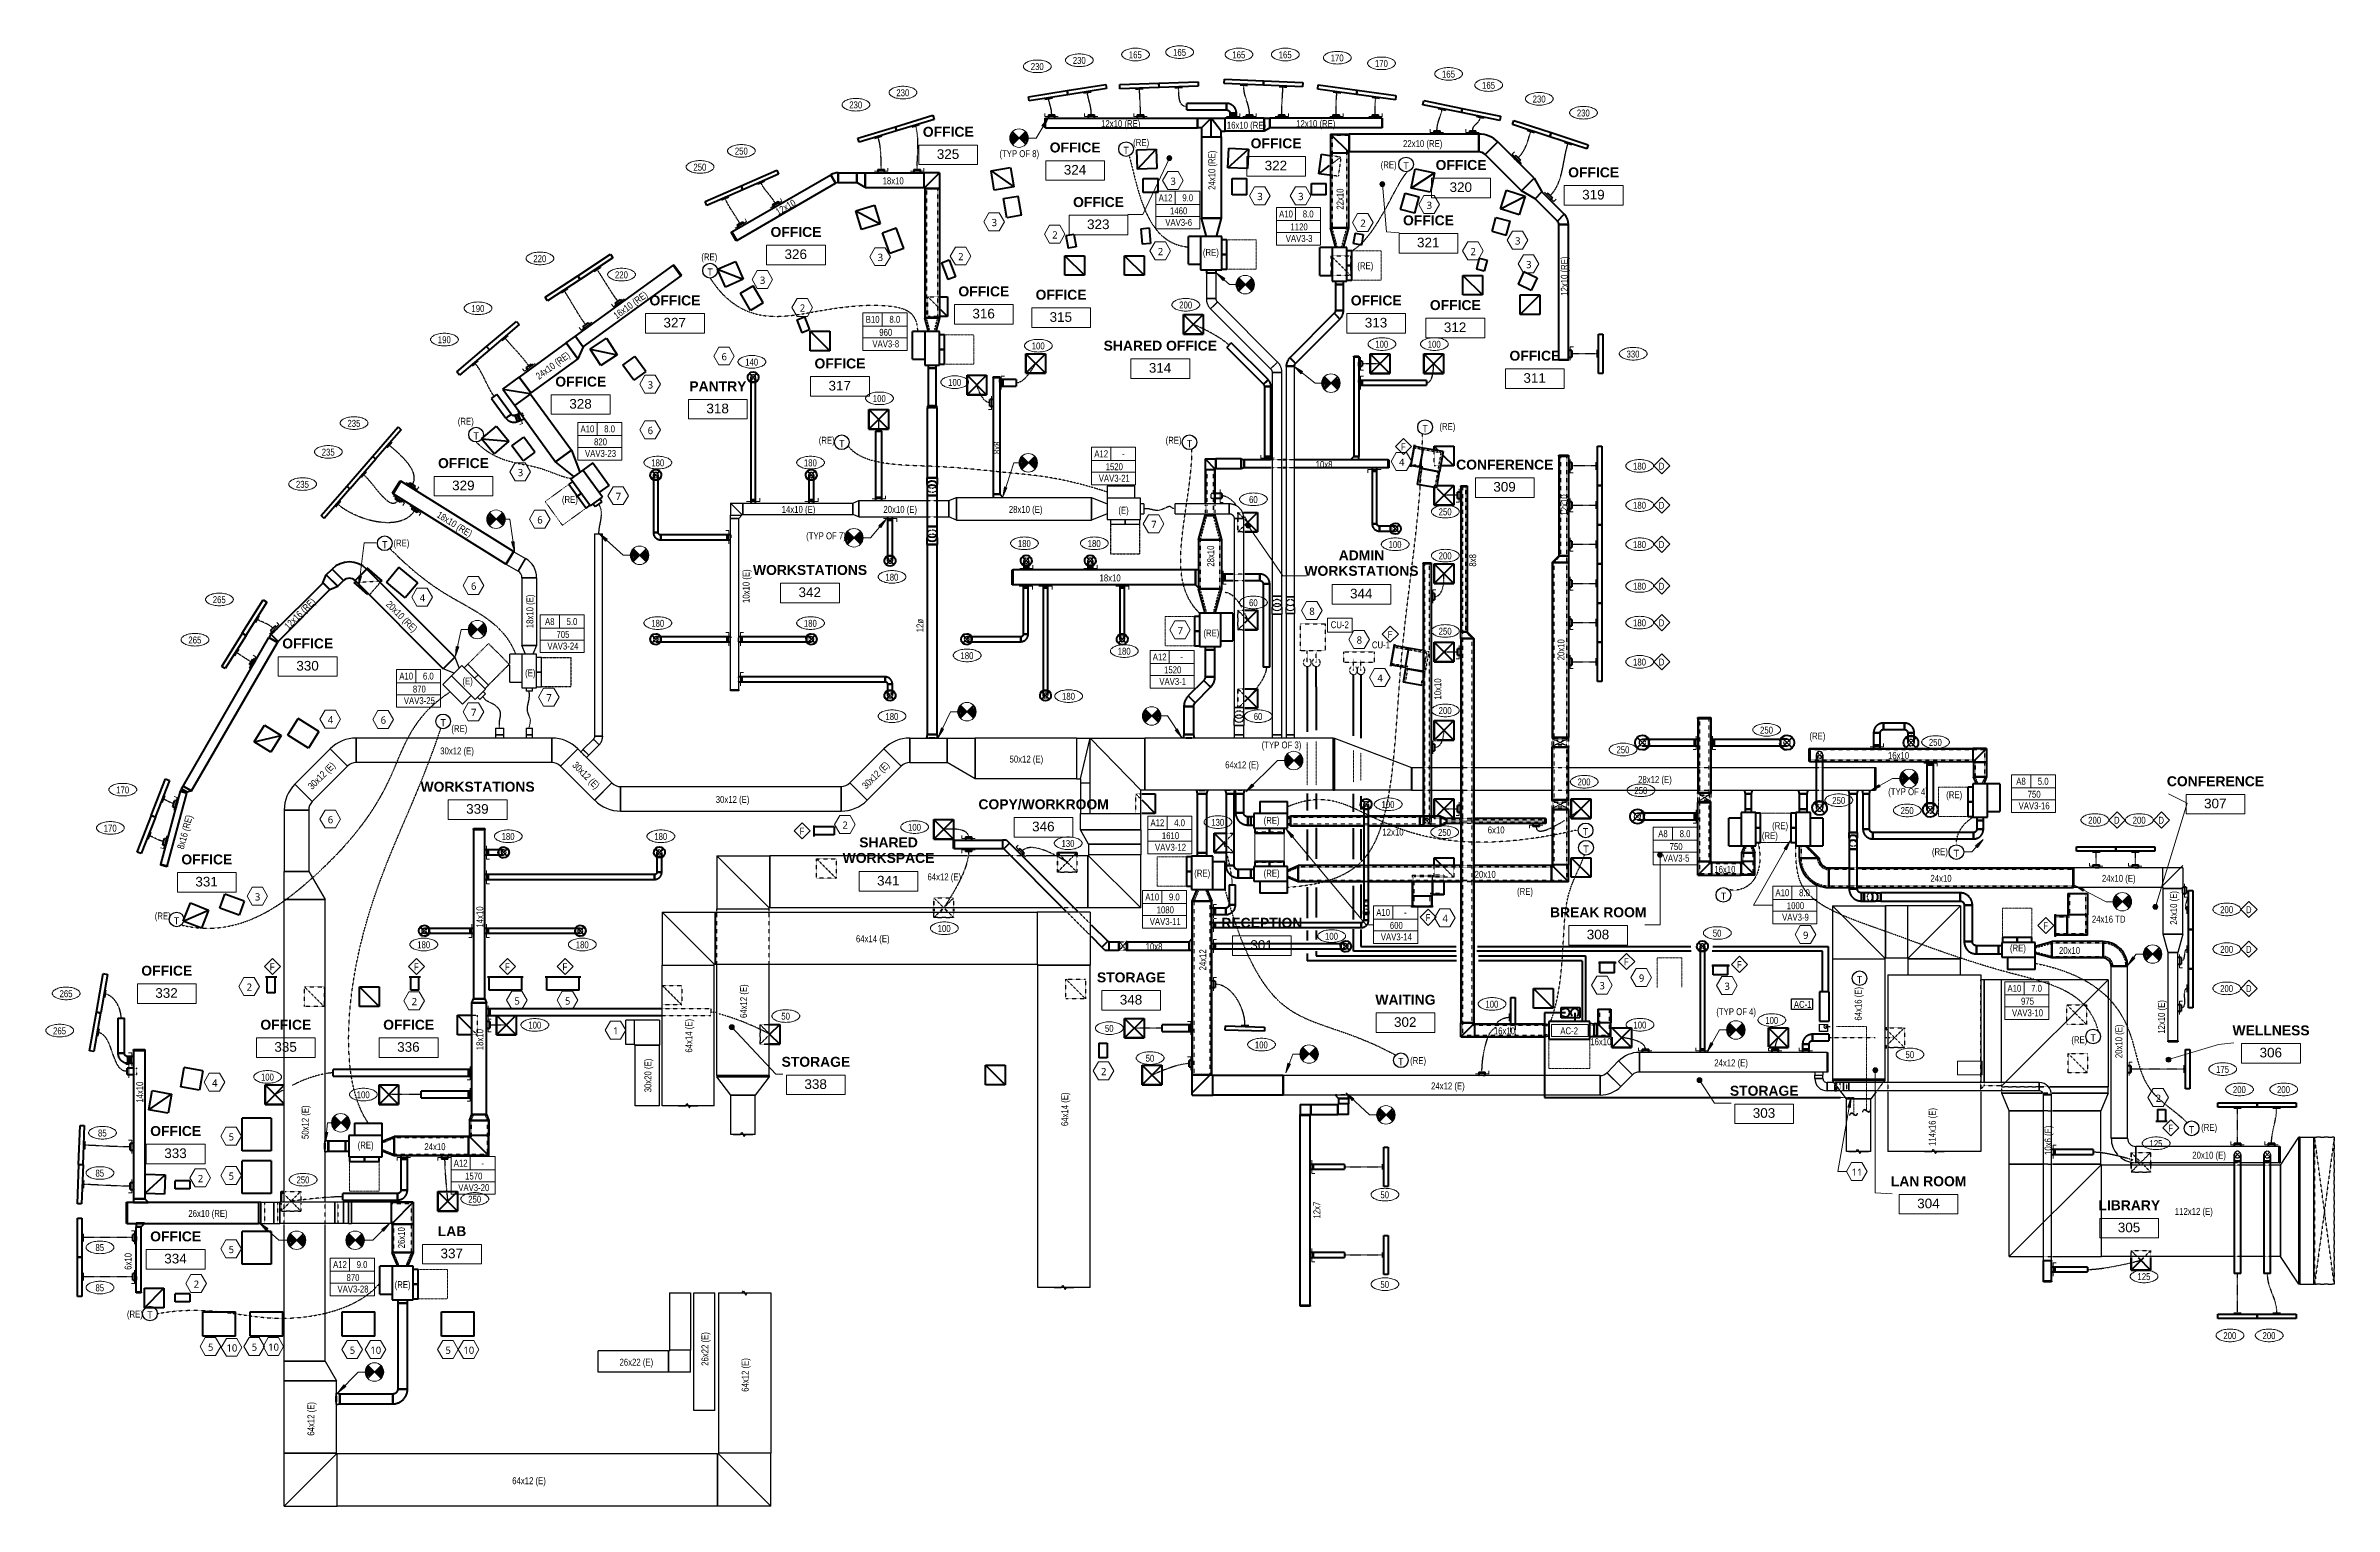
# Model space of a CAD drawing. Header units: inches. Extents: x 12453 to 15257, y -272 to 1517.
import ezdxf

# ---------------------------------------------------------------- set-up
doc = ezdxf.new("R2010")
doc.units = ezdxf.units.IN
doc.header["$MEASUREMENT"] = 0
for name, pattern in [('_ Hidden  _below_ behind_ beyond_', [0.09375, 0.0625, -0.03125]), ('Center', [1.25, 0.25, -0.1875, 0.625, -0.1875]), ('Dash', [0.25, 0.125, -0.125]), ('Hidden 1_16_', [0.09375, 0.0625, -0.03125]), ('Hidden 1_32_', [0.0625, 0.03125, -0.03125])]:
    doc.linetypes.add(name, pattern=pattern)
for name, color, linetype, lineweight in [('A-ANNO-NOTE', 131, 'Continuous', 20), ('A-AREA-IDEN', 2, 'Continuous', 20), ('A-DETL', 90, 'Continuous', 9), ('A-DETL-DEMO', 6, 'Continuous', 18), ('A-DETL-HDLN', 90, 'Dash', 9), ('A-DETL-MEDM', 33, 'Continuous', 25), ('A-DETL-THIN', 151, 'Continuous', 9), ('G-ANNO-TEXT', 231, 'Continuous', 9), ('M-EQPM', 50, 'Continuous', 18), ('M-EQPM-HDLN', 50, 'Continuous', 18), ('M-EQPM-IDEN', 50, 'Continuous', 20), ('M-HVAC-CDFF', 50, 'Continuous', 50), ('M-HVAC-CDFF-IDEN', 2, 'Continuous', 20), ('M-HVAC-DUCT', 70, 'Continuous', 18), ('M-HVAC-DUCT-ANNO', 70, 'Continuous', 18), ('M-HVAC-DUCT-CNTR', 70, 'Continuous', 18), ('M-HVAC-DUCT-IDEN', 70, 'Continuous', 20)]:
    doc.layers.add(name, color=color, linetype=linetype, lineweight=lineweight)
doc.styles.add('Arial', font='arial.ttf', dxfattribs={"height": 11.802395})
doc.styles.add('Arial_B', font='arialbd.ttf', dxfattribs={"height": 12.177074})
doc.styles.add('Swis721 BT', font='swiss.ttf', dxfattribs={"width": 0.8, "height": 8.514638})
doc.styles.add('Trebuchet MS', font='trebuc.ttf', dxfattribs={"height": 8.861538})

msp = doc.modelspace()

# ---------------------------------------------------------------- texts
at = {"layer": 'A-ANNO-NOTE', "lineweight": 9, "char_height": 8.86, "attachment_point": 2, "line_spacing_factor": 1.032839, "style": 'Trebuchet MS'}
for s, insert, width in [('3', (13834.1, 1356), 7.668), ('3', (13940.5, 1337.3), 7.668), ('3', (13990.5, 1337.3), 7.668), ('3', (14148, 1326.5), 7.668), ('3', (13614.9, 1305.4), 7.668), ('2', (13689.2, 1290.2), 7.668), ('2', (14066.7, 1304.6), 7.668), ('3', (13475.3, 1262.7), 7.668), ('2', (13573.9, 1263.6), 7.668), ('2', (13818.6, 1269.8), 7.668), ('2', (14201.7, 1269.8), 7.668), ('3', (14256.3, 1282.9), 7.668), ('3', (13331, 1234.7), 7.668), ('3', (14269.8, 1253.9), 7.668), ('2', (13379.9, 1200.6), 7.668), ('6', (13284, 1141.1), 7.668), ('3', (13193.5, 1106.5), 7.668), ('6', (13193.5, 1050.6), 7.668), ('4', (14114.1, 1011.8), 7.668), ('3', (13034.3, 999.1), 7.668), ('7', (13154.3, 970), 7.668), ('6', (13058.2, 941.1), 7.668), ('7', (13810.4, 935.6), 7.668), ('4', (12914.1, 845.6), 7.668), ('6', (12977, 859.9), 7.668), ('8', (14004.2, 829.1), 7.668), ('7', (13842.8, 805.5), 7.668), ('8', (14062.2, 793.9), 7.668), ('4', (14087.5, 747.2), 7.668), ('7', (12977, 705.3), 7.668), ('7', (13069.3, 723.2), 7.668), ('4', (12801.5, 696.2), 7.668), ('6', (12866.3, 695.8), 7.668), ('6', (12801.5, 573.9), 7.668), ('2', (13432.2, 567.2), 7.668), ('3', (12712.2, 479.3), 7.668), ('4', (14167.3, 452.9), 7.668), ('9', (14609.1, 432.3), 7.668), ('2', (12702.1, 368.7), 7.668), ('3', (14359.7, 370.5), 7.668), ('9', (14408, 379.8), 7.668), ('3', (14512.9, 369.8), 7.668), ('2', (12904.3, 351), 7.668), ('5', (13030.2, 351.8), 7.668), ('5', (13092.1, 351.8), 7.668), ('1', (13151.1, 315.2), 7.668), ('2', (13749, 265.3), 7.668), ('4', (12659.6, 251.3), 7.668), ('2', (15041.3, 232.6), 7.668), ('5', (12680, 185.3), 7.668), ('11', (14672, 142), 15.336), ('2', (12642.3, 134.2), 7.668), ('5', (12680, 137.3), 7.668), ('5', (12680, 47.3), 7.668), ('2', (12637.2, 4.8), 7.668), ('5', (12654.7, -72.3), 7.668), ('10', (12680.7, -73.3), 15.336), ('5', (12708.3, -72.3), 7.668), ('10', (12731.8, -72.3), 15.336), ('5', (12828.4, -76.1), 7.668), ('10', (12857, -76.1), 15.336), ('5', (12945.7, -76.1), 7.668), ('10', (12971, -76.1), 15.336)]:
    msp.add_mtext(s, dxfattribs=dict(at, insert=insert, width=width))
at = {"layer": 'A-AREA-IDEN', "lineweight": 9, "attachment_point": 2, "line_spacing_factor": 0.938532}
for s, insert, char_height, width, style in [('OFFICE', (13558.5, 1418.2), 12.18, 72.432, 'Arial_B'), ('OFFICE', (13960.2, 1404.1), 12.18, 72.432, 'Arial_B'), ('325', (13558.2, 1390.7), 11.8, 32.832, 'Arial'), ('OFFICE', (13714, 1399), 12.18, 72.432, 'Arial_B'), ('322', (13959.9, 1376.7), 11.8, 32.832, 'Arial'), ('OFFICE', (14186.8, 1377.6), 12.18, 72.432, 'Arial_B'), ('324', (13713.8, 1371.5), 11.8, 32.832, 'Arial'), ('320', (14186.5, 1350.2), 11.8, 32.832, 'Arial'), ('OFFICE', (14349.3, 1368.5), 12.18, 72.432, 'Arial_B'), ('OFFICE', (13742.6, 1332.1), 12.18, 72.432, 'Arial_B'), ('319', (14349, 1341), 11.8, 32.832, 'Arial'), ('OFFICE', (13371.9, 1295.5), 12.18, 72.432, 'Arial_B'), ('323', (13742.3, 1304.7), 11.8, 32.832, 'Arial'), ('OFFICE', (14146.9, 1309.8), 12.18, 72.432, 'Arial_B'), ('326', (13371.6, 1268.1), 11.8, 32.832, 'Arial'), ('321', (14146.6, 1282.4), 11.8, 32.832, 'Arial'), ('OFFICE', (13223.6, 1211.6), 12.18, 72.432, 'Arial_B'), ('OFFICE', (13602.1, 1222.7), 12.18, 72.432, 'Arial_B'), ('OFFICE', (13696.7, 1218.6), 12.18, 72.432, 'Arial_B'), ('OFFICE', (14082.9, 1211.6), 12.18, 72.432, 'Arial_B'), ('OFFICE', (14179.8, 1205.9), 12.18, 72.432, 'Arial_B'), ('327', (13223.3, 1184.2), 11.8, 32.832, 'Arial'), ('316', (13601.8, 1195.3), 11.8, 32.832, 'Arial'), ('315', (13696.4, 1191.1), 11.8, 32.832, 'Arial'), ('313', (14082.6, 1184.2), 11.8, 32.832, 'Arial'), ('312', (14179.5, 1178.5), 11.8, 32.832, 'Arial'), ('SHARED OFFICE', (13818.3, 1156.2), 12.177, 160.704, 'Arial_B'), ('OFFICE', (13425.8, 1134.4), 12.18, 72.432, 'Arial_B'), ('314', (13818, 1128.8), 11.8, 32.832, 'Arial'), ('OFFICE', (14277.3, 1143.9), 12.18, 72.432, 'Arial_B'), ('OFFICE', (13108.2, 1112.2), 12.18, 72.432, 'Arial_B'), ('PANTRY', (13276.2, 1106.5), 12.18, 80.64, 'Arial_B'), ('317', (13425.5, 1107), 11.8, 32.832, 'Arial'), ('311', (14277, 1116.4), 11.8, 32.832, 'Arial'), ('328', (13107.9, 1084.8), 11.8, 32.832, 'Arial'), ('318', (13275.9, 1079.1), 11.8, 32.832, 'Arial'), ('OFFICE', (12964.5, 1012.3), 12.18, 72.432, 'Arial_B'), ('CONFERENCE', (14240.4, 1010.5), 12.18, 138.096, 'Arial_B'), ('329', (12964.3, 984.8), 11.8, 32.832, 'Arial'), ('309', (14240.1, 983.1), 11.8, 32.832, 'Arial'), ('ADMIN\\PWORKSTATIONS', (14064.8, 899.4), 12.177, 161.856, 'Arial_B'), ('WORKSTATIONS', (13389.1, 881.4), 12.177, 161.856, 'Arial_B'), ('342', (13388.8, 853.9), 11.8, 32.832, 'Arial'), ('344', (14064.5, 852.3), 11.8, 32.832, 'Arial'), ('OFFICE', (12773.6, 791.4), 12.18, 72.432, 'Arial_B'), ('330', (12773.4, 763.9), 11.8, 32.832, 'Arial'), ('CONFERENCE', (15111.2, 622.6), 12.18, 138.096, 'Arial_B'), ('WORKSTATIONS', (12981.8, 615.9), 12.177, 161.856, 'Arial_B'), ('COPY/WORKROOM', (13675.3, 594.4), 12.177, 185.328, 'Arial_B'), ('307', (15111, 595.2), 11.8, 32.832, 'Arial'), ('339', (12981.5, 588.5), 11.8, 32.832, 'Arial'), ('346', (13675, 567), 11.8, 32.832, 'Arial'), ('SHARED\\PWORKSPACE', (13485.3, 547.7), 12.18, 129.888, 'Arial_B'), ('OFFICE', (12650, 526.8), 12.18, 72.432, 'Arial_B'), ('331', (12649.7, 499.4), 11.8, 32.832, 'Arial'), ('341', (13485, 500.6), 11.8, 32.832, 'Arial'), ('RECEPTION', (13942.7, 449.2), 12.18, 115.056, 'Arial_B'), ('BREAK ROOM', (14354.9, 462.1), 12.18, 136.656, 'Arial_B'), ('301', (13942.4, 421.8), 11.8, 32.832, 'Arial'), ('308', (14354.6, 434.7), 11.8, 32.832, 'Arial'), ('OFFICE', (12600.9, 390.5), 12.18, 72.432, 'Arial_B'), ('STORAGE', (13782.7, 382.3), 12.18, 97.2, 'Arial_B'), ('332', (12600.6, 363), 11.8, 32.832, 'Arial'), ('348', (13782.4, 354.8), 11.8, 32.832, 'Arial'), ('WAITING', (14118.7, 354.9), 12.18, 85.104, 'Arial_B'), ('OFFICE', (12746.8, 324.3), 12.18, 72.432, 'Arial_B'), ('OFFICE', (12897.3, 324.3), 12.18, 72.432, 'Arial_B'), ('302', (14118.4, 327.4), 11.8, 32.832, 'Arial'), ('WELLNESS', (15179.3, 317.4), 12.18, 109.44, 'Arial_B'), ('335', (12746.5, 296.9), 11.8, 32.832, 'Arial'), ('336', (12897, 296.9), 11.8, 32.832, 'Arial'), ('306', (15179, 290), 11.8, 32.832, 'Arial'), ('STORAGE', (13396.3, 278.9), 12.18, 97.2, 'Arial_B'), ('338', (13396, 251.4), 11.8, 32.832, 'Arial'), ('STORAGE', (14558.3, 243.4), 12.18, 97.2, 'Arial_B'), ('303', (14558, 216), 11.8, 32.832, 'Arial'), ('OFFICE', (12611.8, 194.1), 12.18, 72.432, 'Arial_B'), ('333', (12611.6, 166.7), 11.8, 32.832, 'Arial'), ('LAN ROOM', (14759.7, 132.6), 12.18, 107.136, 'Arial_B'), ('304', (14759.5, 105.2), 11.8, 32.832, 'Arial'), ('LIBRARY', (15005.6, 103.2), 12.18, 87.264, 'Arial_B'), ('OFFICE', (12611.8, 65), 12.18, 72.432, 'Arial_B'), ('LAB', (12950.4, 71.4), 12.18, 40.176, 'Arial_B'), ('305', (15005.3, 75.8), 11.8, 32.832, 'Arial'), ('334', (12611.6, 37.6), 11.8, 32.832, 'Arial'), ('337', (12950.1, 44), 11.8, 32.832, 'Arial')]:
    msp.add_mtext(s, dxfattribs=dict(at, insert=insert, char_height=char_height, width=width, style=style))
at = {"layer": 'G-ANNO-TEXT', "color": 7, "attachment_point": 1}
for s, insert, char_height, width, line_spacing_factor, style in [('(RE)', (13785.1, 1403.2), 8.51, 22.356, 1.00667, 'Swis721 BT'), ('(TYP OF 8)', (13621.2, 1389.6), 8.51, 55.944, 1.00667, 'Swis721 BT'), ('T', (13773.1, 1393.7), 8.86, 8.424, 1.032839, 'Trebuchet MS'), ('(RE)', (14088.3, 1375.9), 8.51, 22.356, 1.00667, 'Swis721 BT'), ('T', (14116.2, 1374.9), 8.86, 8.424, 1.032839, 'Trebuchet MS'), ('(RE)', (13255.9, 1263.1), 8.51, 22.356, 1.00667, 'Swis721 BT'), ('(RE)', (13870.5, 1268.7), 8.51, 22.356, 1.00667, 'Swis721 BT'), ('T', (13263.4, 1244.8), 8.86, 8.424, 1.032839, 'Trebuchet MS'), ('(RE)', (14059.7, 1252.3), 8.51, 22.356, 1.00667, 'Swis721 BT'), ('(RE)', (12957.5, 1061.8), 8.51, 22.356, 1.00667, 'Swis721 BT'), ('T', (12976.7, 1044), 8.86, 8.424, 1.032839, 'Trebuchet MS'), ('(RE)', (13399.8, 1038.5), 8.51, 22.356, 1.00667, 'Swis721 BT'), ('(RE)', (13824.8, 1038.5), 8.51, 22.356, 1.00667, 'Swis721 BT'), ('T', (14139.5, 1053), 8.86, 8.424, 1.032839, 'Trebuchet MS'), ('(RE)', (14160.3, 1055.3), 8.51, 22.356, 1.00667, 'Swis721 BT'), ('T', (13424.8, 1034.6), 8.86, 8.424, 1.032839, 'Trebuchet MS'), ('T', (13850.8, 1034.6), 8.86, 8.424, 1.032839, 'Trebuchet MS'), ('(RE)', (13085.1, 966), 8.51, 22.356, 1.00667, 'Swis721 BT'), ('(E)', (13766.9, 952.8), 8.51, 14.796, 1.00667, 'Swis721 BT'), ('T', (12864.8, 910.7), 8.86, 8.424, 1.032839, 'Trebuchet MS'), ('(RE)', (12878.6, 912.6), 8.51, 22.356, 1.00667, 'Swis721 BT'), ('(TYP OF 7)', (13384.4, 921.4), 8.51, 55.944, 1.00667, 'Swis721 BT'), ('(RE)', (13871.1, 802.4), 8.51, 22.356, 1.00667, 'Swis721 BT'), ('CU-2', (14027.1, 812.5), 8.51, 26.028, 1.00667, 'Swis721 BT'), ('CU-1', (14077.6, 787.8), 8.51, 26.028, 1.00667, 'Swis721 BT'), ('(E)', (12963.2, 743.6), 8.51, 14.796, 1.00667, 'Swis721 BT'), ('(E)', (13040, 753.5), 8.51, 14.796, 1.00667, 'Swis721 BT'), ('T', (12936.3, 692.6), 8.86, 8.424, 1.032839, 'Trebuchet MS'), ('(RE)', (12949.6, 685.2), 8.51, 22.356, 1.00667, 'Swis721 BT'), ('(RE)', (14613.7, 676.2), 8.51, 22.356, 1.00667, 'Swis721 BT'), ('(TYP OF 3)', (13942.5, 665.2), 8.51, 55.944, 1.00667, 'Swis721 BT'), ('(TYP OF 4)', (14710.2, 608), 8.51, 55.944, 1.00667, 'Swis721 BT'), ('(RE)', (14781.3, 604.2), 8.51, 22.356, 1.00667, 'Swis721 BT'), ('(RE)', (13944.9, 572.9), 8.51, 22.356, 1.00667, 'Swis721 BT'), ('(RE)', (14568, 566.3), 8.51, 22.356, 1.00667, 'Swis721 BT'), ('T', (14336.2, 559.1), 8.86, 8.424, 1.032839, 'Trebuchet MS'), ('T', (14336.7, 537.8), 8.86, 8.424, 1.032839, 'Trebuchet MS'), ('(RE)', (14555.4, 554.1), 8.51, 22.356, 1.00667, 'Swis721 BT'), ('(RE)', (14763.8, 534.4), 8.51, 22.356, 1.00667, 'Swis721 BT'), ('(RE)', (13859.9, 508.2), 8.51, 22.356, 1.00667, 'Swis721 BT'), ('(RE)', (13944.9, 508.2), 8.51, 22.356, 1.00667, 'Swis721 BT'), ('T', (14790.5, 532.5), 8.86, 8.424, 1.032839, 'Trebuchet MS'), ('(RE)', (14255.4, 485.8), 8.51, 22.356, 1.00667, 'Swis721 BT'), ('T', (14505.1, 480.1), 8.86, 8.424, 1.032839, 'Trebuchet MS'), ('(RE)', (12586.2, 455.8), 8.51, 22.356, 1.00667, 'Swis721 BT'), ('T', (12609.7, 449.9), 8.86, 8.424, 1.032839, 'Trebuchet MS'), ('(RE)', (14859.4, 416.5), 8.51, 22.356, 1.00667, 'Swis721 BT'), ('T', (14671.9, 378), 8.86, 8.424, 1.032839, 'Trebuchet MS'), ('(TYP OF 4)', (14499.6, 338.5), 8.51, 55.944, 1.00667, 'Swis721 BT'), ('AC-1', (14594.6, 347.4), 8.51, 25.164, 1.00667, 'Swis721 BT'), ('(RE)', (14934.6, 304.1), 8.51, 22.356, 1.00667, 'Swis721 BT'), ('T', (14958.1, 306.6), 8.86, 8.424, 1.032839, 'Trebuchet MS'), ('T', (14109.9, 277.5), 8.86, 8.424, 1.032839, 'Trebuchet MS'), ('(RE)', (14124.4, 278.6), 8.51, 22.356, 1.00667, 'Swis721 BT'), ('(RE)', (15093.7, 196.7), 8.51, 22.356, 1.00667, 'Swis721 BT'), ('(RE)', (12834.8, 175), 8.51, 22.356, 1.00667, 'Swis721 BT'), ('T', (15078.8, 194.1), 8.86, 8.424, 1.032839, 'Trebuchet MS'), ('(RE)', (12880.1, 4.1), 8.51, 22.356, 1.00667, 'Swis721 BT'), ('(RE)', (12552.1, -32), 8.51, 22.356, 1.00667, 'Swis721 BT'), ('T', (12577.1, -32.8), 8.86, 8.424, 1.032839, 'Trebuchet MS')]:
    msp.add_mtext(s, dxfattribs=dict(at, insert=insert, char_height=char_height, width=width, line_spacing_factor=line_spacing_factor, style=style))
at = {"layer": 'M-EQPM-IDEN', "lineweight": 9, "char_height": 8.51, "attachment_point": 2, "line_spacing_factor": 1.00667, "style": 'Swis721 BT'}
for s, insert, width in [('A12', (13824.7, 1335.5), 19.764), ('1460', (13840.8, 1319.6), 25.056), ('9.0', (13851.9, 1335.5), 15.66), ('VAV3-6', (13840.8, 1305.4), 37.152), ('A10', (13972.3, 1315.7), 19.764), ('1120', (13988.4, 1299.9), 25.056), ('8.0', (13999.5, 1315.7), 15.66), ('VAV3-3', (13988.4, 1285.7), 37.152), ('B10', (13465.8, 1186.6), 20.088), ('8.0', (13493, 1186.6), 15.66), ('VAV3-8', (13481.9, 1156.6), 37.152), ('960', (13481.9, 1170.7), 18.792), ('A10', (13116.3, 1052.4), 19.764), ('8.0', (13143.5, 1052.4), 15.66), ('VAV3-23', (13132.4, 1022.3), 43.416), ('820', (13132.4, 1036.5), 18.792), ('A12', (13745.9, 1021.9), 19.764), ('-', (13773, 1021.9), 3.564), ('VAV3-21', (13761.9, 991.9), 43.416), ('1520', (13761.9, 1006.1), 25.056), ('A8', (13070.2, 816.4), 13.5), ('5.0', (13097.4, 816.4), 15.66), ('VAV3-24', (13086.3, 786.4), 43.416), ('705', (13086.3, 800.6), 18.792), ('A12', (13817.5, 773), 19.764), ('1520', (13833.5, 757.2), 25.056), ('-', (13844.6, 773), 3.564), ('A10', (12894.3, 749.6), 19.764), ('870', (12910.4, 733.7), 18.792), ('6.0', (12921.4, 749.6), 15.66), ('VAV3-1', (13833.5, 743), 37.152), ('VAV3-25', (12910.4, 719.5), 43.416), ('A8', (14872.9, 620.7), 13.5), ('5.0', (14900.1, 620.7), 15.66), ('VAV3-16', (14889, 590.7), 43.416), ('750', (14889, 604.8), 18.792), ('A12', (13814.7, 569.9), 19.764), ('4.0', (13841.9, 569.9), 15.66), ('VAV3-12', (13830.8, 539.9), 43.416), ('1610', (13830.8, 554.1), 25.056), ('A8', (14434.2, 556.5), 13.5), ('750', (14450.3, 540.7), 18.792), ('8.0', (14461.3, 556.5), 15.66), ('VAV3-5', (14450.3, 526.5), 37.152), ('A10', (13808.4, 479), 19.764), ('9.0', (13835.5, 479), 15.66), ('A10', (14580.5, 484.2), 19.764), ('8.0', (14607.6, 484.2), 15.66), ('VAV3-11', (13824.4, 449), 43.416), ('1080', (13824.4, 463.2), 25.056), ('A10', (14091.4, 460.1), 19.764), ('-', (14118.6, 460.1), 3.564), ('VAV3-9', (14596.6, 454.2), 37.152), ('1000', (14596.6, 468.3), 25.056), ('VAV3-14', (14107.5, 430.1), 43.416), ('600', (14107.5, 444.2), 18.792), ('A10', (14864.8, 367.1), 19.764), ('7.0', (14892, 367.1), 15.66), ('VAV3-10', (14880.9, 337.1), 43.416), ('975', (14880.9, 351.3), 18.792), ('AC-2', (14319.3, 315), 25.164), ('A12', (12961, 152.9), 19.764), ('-', (12988.1, 152.9), 3.564), ('VAV3-20', (12977.1, 122.9), 43.416), ('1570', (12977.1, 137.1), 25.056), ('A12', (12813.1, 28.7), 19.764), ('9.0', (12840.2, 28.7), 15.66), ('870', (12829.1, 12.8), 18.792), ('VAV3-28', (12829.1, -1.3), 43.416)]:
    msp.add_mtext(s, dxfattribs=dict(at, insert=insert, width=width))
at = {"layer": 'M-HVAC-CDFF-IDEN', "lineweight": 9, "char_height": 8.51, "attachment_point": 2, "line_spacing_factor": 1.00667, "style": 'Swis721 BT'}
for s, insert, width in [('230', (13667.5, 1496.3), 18.792), ('230', (13719, 1503.8), 18.792), ('165', (13787.7, 1510.7), 18.792), ('165', (13841.9, 1513.7), 18.792), ('165', (13914.5, 1510.7), 18.792), ('165', (13971.3, 1510.7), 18.792), ('170', (14035, 1506.8), 18.792), ('170', (14089.2, 1500), 18.792), ('165', (14171.4, 1487), 18.792), ('230', (13502.8, 1464.2), 18.792), ('165', (14220.5, 1473.3), 18.792), ('230', (13445.1, 1449.3), 18.792), ('230', (14282.5, 1456.5), 18.792), ('230', (14336.6, 1439.4), 18.792), ('250', (13304.9, 1392.7), 18.792), ('250', (13254.1, 1373), 18.792), ('220', (13058, 1260.9), 18.792), ('220', (13158, 1241.1), 18.792), ('190', (12982.2, 1199.8), 18.792), ('200', (13849.4, 1204.2), 18.792), ('190', (12941, 1161.6), 18.792), ('100', (13668.7, 1154), 18.792), ('100', (14089.6, 1156.1), 18.792), ('100', (14153.9, 1156.1), 18.792), ('140', (13317.6, 1134.2), 18.792), ('330', (14397.5, 1144.1), 18.792), ('100', (13566.3, 1109.4), 18.792), ('100', (13474, 1089.6), 18.792), ('235', (12830.2, 1059.2), 18.792), ('235', (12798.7, 1023.9), 18.792), ('180', (13202.5, 1010.8), 18.792), ('180', (13389.5, 1010.8), 18.792), ('F', (14116.1, 1030.6), 6.588), ('235', (12767.1, 984.5), 18.792), ('180', (14405.5, 1006.8), 18.792), ('D', (14432.5, 1006.8), 7.992), ('60', (13932.3, 965.8), 12.528), ('180', (14405.5, 958.8), 18.792), ('D', (14432.5, 958.8), 7.992), ('250', (14167.3, 950.8), 18.792), ('180', (13651.7, 912), 18.792), ('180', (13737.3, 912), 18.792), ('100', (14105.9, 910.8), 18.792), ('180', (14405.5, 910.8), 18.792), ('D', (14432.5, 910.8), 7.992), ('180', (13489.4, 870.8), 18.792), ('200', (14167.3, 896.9), 18.792), ('265', (12665.2, 843.2), 18.792), ('180', (14405.5, 859.6), 18.792), ('D', (14432.5, 859.6), 7.992), ('180', (13202.5, 814.2), 18.792), ('180', (13389.5, 814.2), 18.792), ('60', (13932.3, 839.5), 12.528), ('180', (14405.5, 814.8), 18.792), ('D', (14432.5, 814.8), 7.992), ('265', (12635.3, 793.8), 18.792), ('F', (14099.9, 800.6), 6.588), ('250', (14167.3, 804.5), 18.792), ('180', (13581.4, 774.6), 18.792), ('180', (13774, 780), 18.792), ('180', (14405.5, 766.8), 18.792), ('D', (14432.5, 766.8), 7.992), ('180', (13705.8, 724.8), 18.792), ('200', (14167.3, 707.3), 18.792), ('180', (13489.4, 700.1), 18.792), ('60', (13938.1, 700.1), 12.528), ('250', (14561.1, 683.4), 18.792), ('250', (14385.2, 659.3), 18.792), ('250', (14768, 668.4), 18.792), ('200', (14337.5, 619.9), 18.792), ('170', (12546.9, 610.1), 18.792), ('100', (14097.3, 592.2), 18.792), ('250', (14407.1, 609.3), 18.792), ('250', (14649.6, 597.2), 18.792), ('170', (12531.6, 563.3), 18.792), ('100', (13517.1, 564.3), 18.792), ('130', (13888.7, 570.4), 18.792), ('250', (14733.4, 584.8), 18.792), ('200', (14963.2, 573), 18.792), ('D', (14990.3, 573), 7.992), ('200', (15017.7, 573), 18.792), ('D', (15044.7, 573), 7.992), ('180', (13019.1, 553.1), 18.792), ('180', (13206.2, 553.1), 18.792), ('F', (13379.3, 559.6), 6.588), ('130', (13705.2, 544.5), 18.792), ('250', (14166.5, 558.1), 18.792), ('F', (14146.3, 453.7), 6.588), ('200', (15124.9, 463.4), 18.792), ('D', (15152, 463.4), 7.992), ('100', (13553.4, 440.4), 18.792), ('100', (14028.1, 430.8), 18.792), ('50', (14500.6, 434.6), 12.528), ('F', (14903.1, 443.7), 6.588), ('F', (12730.1, 393.4), 6.588), ('F', (12906.7, 393.4), 6.588), ('180', (12915.7, 420.4), 18.792), ('F', (13018.2, 393.4), 6.588), ('F', (13088.7, 393.4), 6.588), ('180', (13110, 420.4), 18.792), ('F', (14389.4, 399.7), 6.588), ('F', (14527.7, 396.2), 6.588), ('200', (15124.9, 414.8), 18.792), ('D', (15152, 414.8), 7.992), ('200', (15124.9, 366.8), 18.792), ('D', (15152, 366.8), 7.992), ('265', (12477.5, 360.5), 18.792), ('100', (14224.6, 347.6), 18.792), ('265', (12469.5, 315), 18.792), ('100', (13051.8, 322), 18.792), ('50', (13359.2, 332.9), 12.528), ('50', (13755.7, 318), 12.528), ('100', (14406, 322.1), 18.792), ('100', (14567.5, 327.8), 18.792), ('50', (13805.6, 281.4), 12.528), ('100', (13942.1, 297.8), 18.792), ('50', (14736.7, 285.8), 12.528), ('100', (12724.2, 258.3), 18.792), ('175', (15119.9, 267.8), 18.792), ('100', (12841.6, 236.7), 18.792), ('200', (15140.5, 243), 18.792), ('200', (15194.6, 243), 18.792), ('85', (12521.9, 189.8), 12.528), ('125', (15038.3, 176.9), 18.792), ('F', (15056.3, 195.9), 6.588), ('85', (12518.8, 140.6), 12.528), ('250', (12767.8, 132.4), 18.792), ('50', (14093.3, 114.1), 12.528), ('250', (12978.2, 108.7), 18.792), ('85', (12518.8, 49.5), 12.528), ('85', (12518.8, 0.2), 12.528), ('50', (14093.3, 4.3), 12.528), ('125', (15023.6, 13.9), 18.792), ('200', (15128.8, -58.4), 18.792), ('200', (15176.8, -58.4), 18.792)]:
    msp.add_mtext(s, dxfattribs=dict(at, insert=insert, width=width))
at = {"layer": 'M-HVAC-DUCT-IDEN', "lineweight": 9, "char_height": 8.51, "attachment_point": 2, "line_spacing_factor": 1.00667, "style": 'Swis721 BT'}
for s, insert, width in [('12x10 (RE)', (13769.8, 1426.4), 55.944), ('16x10 (RE)', (13923.9, 1424.4), 55.944), ('12x10 (RE)', (14008.8, 1426.4), 55.944), ('22x10 (RE)', (14139.8, 1401.9), 55.944), ('18x10', (13491, 1356.3), 30.456), ('10x8', (14019, 1008.8), 24.192), ('14x10 (E)', (13375, 953.8), 48.384), ('20x10 (E)', (13499.6, 953.8), 48.384), ('28x10 (E)', (13653.3, 953.8), 48.384), ('18x10', (13756.8, 869.8), 30.456), ('30x12 (E)', (12956.6, 657.9), 48.384), ('50x12 (E)', (13654.2, 647.9), 48.384), ('16x10', (14722.9, 652.3), 30.456), ('64x12 (E)', (13918.4, 640.9), 48.384), ('28x12 (E)', (14424.4, 622.9), 48.384), ('30x12 (E)', (13294.2, 598.5), 48.384), ('6x10', (14229.8, 561.1), 24.192), ('12x10', (14103.4, 558.5), 30.456), ('20x10', (14216.4, 506.7), 30.456), ('16x10', (14510.1, 512.8), 30.456), ('64x12 (E)', (13553.6, 503.6), 48.384), ('24x10', (14774.9, 501.8), 30.456), ('24x10 (E)', (14992.7, 501.8), 48.384), ('24x16 TD', (14980.4, 451.8), 48.06), ('64x14 (E)', (13466, 427.8), 48.384), ('10x8', (13810.6, 418.2), 24.192), ('20x10', (14932.4, 413.5), 30.456), ('16x10', (14240, 314.9), 30.456), ('16x10', (14358.1, 301.7), 30.456), ('24x12 (E)', (14517.7, 275.8), 48.384), ('24x12 (E)', (14170.7, 247.5), 48.384), ('24x10', (12929.5, 173.1), 30.456), ('20x10 (E)', (15103.4, 162.7), 48.384), ('26x10 (RE)', (12651.4, 91.3), 55.944), ('112x12 (E)', (15084.7, 93.8), 54.648), ('26x22 (E)', (13176.3, -90.9), 48.384), ('64x12 (E)', (13044.8, -236.1), 48.384)]:
    msp.add_mtext(s, dxfattribs=dict(at, insert=insert, width=width))
for s, insert, width, rotation in [('24x10 (RE)', (13877.2, 1365), 55.944, 90), ('12x10', (13357.1, 1323.4), 30.456, 30), ('22x10', (14034.3, 1329.7), 30.456, 90), ('12x10 (RE)', (14309.1, 1235.3), 55.944, 90), ('16x10 (RE)', (13166.6, 1203.3), 55.944, 36), ('24x10 (RE)', (13071.4, 1129.2), 55.944, 36), ('8x8', (13614, 1025), 17.928, 90), ('12x10', (14309, 954.9), 30.456, 90), ('18x10 (RE)', (12955.8, 935.1), 55.944, 328), ('28x10', (13875.8, 892.3), 30.456, 90), ('10x10 (E)', (13306.5, 855.5), 48.384, 90), ('8x8', (14196.8, 887.1), 17.928, 90), ('18x10 (E)', (13041.6, 824.6), 48.384, 90), ('12x16 (RE)', (12760.9, 824.7), 55.944, 45), ('20x10 (RE)', (12891.8, 821.4), 55.944, 315), ('12ø', (13519.5, 807.2), 19.116, 90), ('20x10', (14305, 777.6), 30.456, 90), ('10x10', (14154, 729.5), 30.456, 90), ('30x12 (E)', (12787.6, 626.3), 48.384, 45), ('30x12 (E)', (13117.7, 626.9), 48.384, 315), ('30x12 (E)', (13466.5, 626.9), 48.384, 45), ('8x16 (RE)', (12618.9, 555.3), 49.68, 75), ('24x10 (E)', (15055.7, 461.4), 48.384, 90), ('14x10', (12980.2, 450.2), 30.456, 90), ('24x12', (13866, 397.7), 30.456, 90), ('64x12 (E)', (13303.4, 347.1), 48.384, 90), ('64x16 (E)', (14669.2, 343.9), 48.384, 90), ('12x10 (E)', (15040.7, 327.8), 48.384, 90), ('18x10', (12980.2, 300), 30.456, 90), ('64x14 (E)', (13236.3, 304.7), 48.384, 90), ('20x10 (E)', (14988.5, 297.9), 48.384, 90), ('30x20 (E)', (13186.2, 256), 48.384, 90), ('14x10', (12563.5, 235.6), 30.456, 90), ('64x14 (E)', (13696.9, 214.7), 48.384, 90), ('50x12 (E)', (12766.3, 198.8), 48.384, 90), ('114x16 (E)', (14759.9, 193), 54.648, 90), ('10x6 (E)', (14901.8, 176.7), 42.12, 90), ('12x7', (14005.8, 91.1), 24.192, 90), ('26x10', (12884.1, 57.3), 30.456, 90), ('6x10', (12549.2, 28.3), 24.192, 90), ('26x22 (E)', (13256.1, -79), 48.384, 90), ('64x12 (E)', (13305.4, -110.8), 48.384, 90), ('64x12 (E)', (12773.3, -164.6), 48.384, 90)]:
    msp.add_mtext(s, dxfattribs=dict(at, insert=insert, width=width, rotation=rotation))

# ---------------------------------------------------------------- blocks, each defined once
blk = doc.blocks.new('Rectangular Elbow - Mitered - Standard-2767142-3RD FLOOR PLAN - NEW')
at = {"layer": 'M-HVAC-DUCT', "lineweight": 25}
for p, q in [((-33, -32), (-33, 32)), ((-33, 32), (-32, 32)), ((32, 33), (-32, 33)), ((-32, 33), (-32, 32)), ((32, -32), (32, 33)), ((32, -32), (-33, -32))]:
    blk.add_line(p, q, dxfattribs=at)
blk = doc.blocks.new('Rectangular Elbow - Radius - 1 W-2773806-3RD FLOOR PLAN - NEW')
at = {"layer": 'M-HVAC-DUCT', "lineweight": 25}
for p, q in [((-12.4, -15), (-12.4, 15)), ((-1.8, 19.4), (19.4, -1.8))]:
    blk.add_line(p, q, dxfattribs=at)
for radius in [15, 45]:
    blk.add_arc((-12.4, 30), radius, 270, 315, dxfattribs=at)
blk = doc.blocks.new('Rectangular Elbow - Mitered - Standard-V128-3RD FLOOR PLAN - NEW')
at = {"layer": 'M-HVAC-DUCT', "lineweight": 25}
for p, q in [((-33, -32), (-33, 32)), ((-33, 32), (-32, 32)), ((32, 33), (-32, 33)), ((-32, 33), (-32, 32)), ((32, -32), (32, 33)), ((32, -32), (-33, -32))]:
    blk.add_line(p, q, dxfattribs=at)
blk = doc.blocks.new('Rectangular Elbow - Mitered - Standard-2769368-3RD FLOOR PLAN - NEW')
at = {"layer": 'M-HVAC-DUCT', "lineweight": 25}
for p, q in [((-14, -13), (-14, 13)), ((-14, 13), (-13, 13)), ((13, 14), (-13, 14)), ((-13, 14), (-13, 13)), ((13, -13), (13, 14)), ((13, -13), (-14, -13))]:
    blk.add_line(p, q, dxfattribs=at)
blk = doc.blocks.new('Rectangular Elbow - Mitered - Standard-2770017-3RD FLOOR PLAN - NEW')
at = {"layer": 'M-HVAC-DUCT', "lineweight": 25}
for p, q in [((-33, -32), (-33, 32)), ((-33, 32), (-32, 32)), ((32, 33), (-32, 33)), ((-32, 33), (-32, 32)), ((32, -32), (32, 33)), ((32, -32), (-33, -32))]:
    blk.add_line(p, q, dxfattribs=at)
blk = doc.blocks.new('Rectangular Length Eccentric Transition - DTL - Standard-2771584-3RD FLOOR PLAN - NEW')
at = {"layer": 'M-HVAC-DUCT', "lineweight": 25}
for p, q in [((0, -32), (0, 32)), ((0, 32), (1.5, 32)), ((1.5, 32), (1.5, -32)), ((1.5, 32), (23.96875, 15)), ((1.5, -32), (1.5, 32)), ((23.96875, -15), (23.96875, 15)), ((23.96875, 15), (24, 15)), ((23.96875, 15), (23.96875, -15)), ((24, 15), (24, -15)), ((23.96875, -15), (1.5, -32)), ((23.96875, -15), (24, -15)), ((0, -32), (1.5, -32))]:
    blk.add_line(p, q, dxfattribs=at)
blk = doc.blocks.new('Rectangular Elbow - Mitered - Standard-2771747-3RD FLOOR PLAN - NEW')
at = {"layer": 'M-HVAC-DUCT', "lineweight": 25}
for p, q in [((-33, -32), (-33, 32)), ((-33, 32), (-32, 32)), ((32, 33), (-32, 33)), ((-32, 33), (-32, 32)), ((32, -32), (32, 33)), ((32, -32), (-33, -32))]:
    blk.add_line(p, q, dxfattribs=at)
blk = doc.blocks.new('Rectangular Tee - Reducing - Standard-2773677-3RD FLOOR PLAN - NEW')
at = {"layer": 'M-HVAC-DUCT', "lineweight": 25}
for p, q in [((-37, 64), (-37, 35.5)), ((37, 64), (-37, 64)), ((37, 21.5), (37, 64)), ((-42, -28.5), (-42, 35.5)), ((-42, 35.5), (-37, 35.5)), ((42, 21.5), (37, 21.5)), ((42, -28.5), (42, 21.5)), ((42, -28.5), (-42, -28.5))]:
    blk.add_line(p, q, dxfattribs=at)
blk = doc.blocks.new('Rectangular Length Eccentric Transition - DTL - Standard-2772973-3RD FLOOR PLAN - NEW')
at = {"layer": 'M-HVAC-DUCT', "lineweight": 25}
for p, q in [((0, -32), (0, 32)), ((0, 32), (1.5, 32)), ((1.5, 32), (1.5, -32)), ((1.5, 32), (95.96875, -4)), ((1.5, -32), (1.5, 32)), ((95.96875, -32), (95.96875, -4)), ((95.96875, -4), (96, -4)), ((95.96875, -4), (95.96875, -32)), ((96, -4), (96, -32)), ((0, -32), (1.5, -32)), ((95.96875, -32), (1.5, -32)), ((95.96875, -32), (96, -32))]:
    blk.add_line(p, q, dxfattribs=at)
blk = doc.blocks.new('Rectangular Transition - Angle - 30 Degree-2773796-3RD FLOOR PLAN - NEW')
at = {"layer": 'M-HVAC-DUCT', "lineweight": 25}
for p, q in [((0, 25), (34.6, 5)), ((0, -25), (0, 25)), ((34.6, 5), (34.6, -25)), ((34.6, -25), (0, -25))]:
    blk.add_line(p, q, dxfattribs=at)
blk = doc.blocks.new('Rectangular Endcap - Standard-2778554-3RD FLOOR PLAN - NEW')
at = {"layer": 'M-HVAC-DUCT', "lineweight": 25}
for p, q in [((0, -14), (0, 14)), ((0, 14), (1, 14)), ((1, 14), (1, -14)), ((1, -14), (0, -14))]:
    blk.add_line(p, q, dxfattribs=at)
blk = doc.blocks.new('Rectangular Elbow - Mitered - Standard-2779027-3RD FLOOR PLAN - NEW')
at = {"layer": 'M-HVAC-DUCT', "lineweight": 25}
for p, q in [((-13, -12), (-13, 12)), ((-13, 12), (-12, 12)), ((12, 13), (-12, 13)), ((-12, 13), (-12, 12)), ((12, -12), (12, 13)), ((12, -12), (-13, -12))]:
    blk.add_line(p, q, dxfattribs=at)
blk = doc.blocks.new('Rectangular Length Eccentric Transition - DTL - Standard-2780288-3RD FLOOR PLAN - NEW')
at = {"layer": 'M-HVAC-DUCT', "lineweight": 25}
for p, q in [((0, -90), (0, 90)), ((0, 90), (1.5, 90)), ((1.5, 90), (1.5, -90)), ((1.5, 90), (23.96875, 56)), ((1.5, -90), (1.5, 90)), ((23.96875, -56), (23.96875, 56)), ((23.96875, 56), (24, 56)), ((23.96875, 56), (23.96875, -56)), ((24, 56), (24, -56)), ((23.96875, -56), (1.5, -90)), ((23.96875, -56), (24, -56)), ((0, -90), (1.5, -90))]:
    blk.add_line(p, q, dxfattribs=at)
blk = doc.blocks.new('Rectangular Elbow - Radius - 1 W-2780360-3RD FLOOR PLAN - NEW')
at = {"layer": 'M-HVAC-DUCT', "lineweight": 25}
for p, q in [((-20, -10), (-20, 10)), ((-10, 20), (10, 20))]:
    blk.add_line(p, q, dxfattribs=at)
for radius, start, end in [(10, 270, 360), (30, 321.0696, 0), (30, 270, 312.394)]:
    blk.add_arc((-20, 20), radius, start, end, dxfattribs=at)
blk = doc.blocks.new('Rectangular Transition - Angle - 30 Degree-2780485-3RD FLOOR PLAN - NEW')
at = {"layer": 'M-HVAC-DUCT', "lineweight": 25}
for p, q in [((0, 12), (22.4, 6)), ((0, -12), (0, 12)), ((22.4, 6), (22.4, -6)), ((22.4, -6), (0, -12))]:
    blk.add_line(p, q, dxfattribs=at)
blk = doc.blocks.new('Rectangular Elbow - Radius - 1 W-2782605-3RD FLOOR PLAN - NEW')
at = {"layer": 'M-HVAC-DUCT', "lineweight": 25}
for p, q in [((-9.9, -12), (-9.9, 12)), ((-1.5, 15.5), (15.5, -1.5))]:
    blk.add_line(p, q, dxfattribs=at)
for radius in [12, 36]:
    blk.add_arc((-9.9, 24), radius, 270, 315, dxfattribs=at)
blk = doc.blocks.new('Rectangular Transition - Angle - 30 Degree-2773695-3RD FLOOR PLAN - NEW')
at = {"layer": 'M-HVAC-DUCT', "lineweight": 25}
for p, q in [((0, 32), (17.3, 42)), ((0, -32), (0, 32)), ((17.3, 42), (17.3, -32)), ((17.3, -32), (0, -32))]:
    blk.add_line(p, q, dxfattribs=at)
blk = doc.blocks.new('Round Elbow - 1 D-307647-3RD FLOOR PLAN - NEW')
at = {"layer": 'M-HVAC-DUCT', "lineweight": 25}
for p, q in [((-5, 0), (-5, 6)), ((-0.7, 7.8), (3.5, 3.5)), ((3.5, 3.5), (7.8, -0.7)), ((-5, -6), (-5, 0))]:
    blk.add_line(p, q, dxfattribs=at)
at = {"layer": 'M-HVAC-DUCT', "lineweight": 25, "flags": 128}
for points in [[(-0.7, 7.8), (-0.9, 7.6), (-1.1, 7.4), (-1.3, 7.3), (-1.5, 7.1), (-1.7, 7), (-1.9, 6.9), (-2.1, 6.8), (-2.3, 6.6), (-2.5, 6.5), (-2.7, 6.4), (-2.9, 6.4), (-3.2, 6.3), (-3.4, 6.2), (-3.6, 6.2), (-3.9, 6.1), (-4.1, 6.1), (-4.3, 6), (-4.6, 6), (-4.8, 6), (-5, 6)], [(-5, -6), (-4.3, -6), (-3.5, -5.9), (-2.8, -5.9), (-2.1, -5.8), (-1.4, -5.6), (-0.7, -5.5), (0, -5.3), (0.7, -5.1), (1.4, -4.8), (2, -4.6), (2.7, -4.3), (3.3, -4), (4, -3.6), (4.6, -3.3), (5.2, -2.9), (5.8, -2.4), (6.3, -2), (6.9, -1.5), (7.4, -1), (7.8, -0.7)]]:
    blk.add_lwpolyline(points, dxfattribs=at)
blk = doc.blocks.new('Round Elbow - 1 D-V129-3RD FLOOR PLAN - NEW')
at = {"layer": 'M-HVAC-DUCT', "lineweight": 25}
for p, q in [((13955.3, 843.3), (13961.3, 843.3)), ((13961.3, 843.3), (13967.3, 843.3))]:
    blk.add_line(p, q, dxfattribs=at)
at = {"layer": 'M-HVAC-DUCT', "lineweight": 25, "flags": 128}
for points in [[(13955.3, 843.3), (13955.3, 842.8), (13955.3, 842.3), (13955.3, 841.8), (13955.3, 841.4), (13955.3, 840.9), (13955.3, 840.4), (13955.3, 840), (13955.3, 839.5), (13955.3, 839.1), (13955.3, 838.6), (13955.3, 838.2), (13955.3, 837.7), (13955.3, 837.3), (13955.3, 836.9), (13955.3, 836.5), (13955.3, 836.1), (13955.3, 835.7), (13955.3, 835.4), (13955.3, 835), (13955.3, 834.8)], [(13967.3, 834.8), (13967.3, 835.1), (13967.3, 835.5), (13967.3, 835.9), (13967.3, 836.3), (13967.3, 836.7), (13967.3, 837.1), (13967.3, 837.5), (13967.3, 837.9), (13967.3, 838.3), (13967.3, 838.8), (13967.3, 839.2), (13967.3, 839.7), (13967.3, 840.1), (13967.3, 840.6), (13967.3, 841.1), (13967.3, 841.5), (13967.3, 842), (13967.3, 842.5), (13967.3, 843), (13967.3, 843.3)]]:
    blk.add_lwpolyline(points, dxfattribs=at)
at = {"layer": 'M-HVAC-DUCT', "lineweight": 25}
for start_param, end_param in [(3.141593, 4.712389), (4.712389, 6.283185)]:
    blk.add_ellipse((13961.3, 834.8), major_axis=(6, 0), ratio=0.707107, start_param=start_param, end_param=end_param, dxfattribs=at)
blk = doc.blocks.new('Round Elbow - 1 D-2789643-3RD FLOOR PLAN - NEW')
at = {"layer": 'M-HVAC-DUCT', "lineweight": 25}
for p, q in [((13972.6, 842.5), (13977.6, 842.5)), ((13977.6, 842.5), (13982.6, 842.5))]:
    blk.add_line(p, q, dxfattribs=at)
at = {"layer": 'M-HVAC-DUCT', "lineweight": 25, "flags": 128}
for points in [[(13972.6, 842.5), (13972.6, 842.1), (13972.6, 841.7), (13972.6, 841.3), (13972.6, 840.9), (13972.6, 840.5), (13972.6, 840.1), (13972.6, 839.7), (13972.6, 839.3), (13972.6, 838.9), (13972.6, 838.6), (13972.6, 838.2), (13972.6, 837.8), (13972.6, 837.5), (13972.6, 837.1), (13972.6, 836.8), (13972.6, 836.5), (13972.6, 836.2), (13972.6, 835.9), (13972.6, 835.6), (13972.6, 835.4)], [(13982.6, 835.4), (13982.6, 835.7), (13982.6, 836), (13982.6, 836.3), (13982.6, 836.6), (13982.6, 836.9), (13982.6, 837.3), (13982.6, 837.6), (13982.6, 838), (13982.6, 838.3), (13982.6, 838.7), (13982.6, 839.1), (13982.6, 839.4), (13982.6, 839.8), (13982.6, 840.2), (13982.6, 840.6), (13982.6, 841), (13982.6, 841.4), (13982.6, 841.8), (13982.6, 842.2), (13982.6, 842.5)]]:
    blk.add_lwpolyline(points, dxfattribs=at)
at = {"layer": 'M-HVAC-DUCT', "lineweight": 25}
for start_param, end_param in [(3.141593, 4.712389), (4.712389, 6.283185)]:
    blk.add_ellipse((13977.6, 835.4), major_axis=(5, 0), ratio=0.707107, start_param=start_param, end_param=end_param, dxfattribs=at)
blk = doc.blocks.new('Nailor D35SST 5-12 - Nailor D35SST 5-12-3221995-3RD FLOOR PLAN - NEW')
at = {"layer": 'M-EQPM', "lineweight": 25}
for p, q in [((-28, -20.5), (-28, 13.5)), ((-13, 13.5), (-28, 13.5)), ((13, 20.5), (-13, 20.5)), ((-13, 20.5), (-13, -20.5)), ((-13, 13.5), (-13, -20.5)), ((-6, 24.5), (-6, 20.5)), ((-6, 24.5), (6, 24.5)), ((6, 20.5), (6, 24.5)), ((13, -20.5), (13, 20.5)), ((19, 19.5), (13, 19.5)), ((19, 1.5), (13, 1.5)), ((13, 1.5), (19, 1.5)), ((19, 1.5), (19, 19.5)), ((19, -16.5), (19, 1.5)), ((-28, -20.5), (-13, -20.5)), ((-13, -20.5), (13, -20.5)), ((13, -16.5), (19, -16.5))]:
    blk.add_line(p, q, dxfattribs=at)
at = {"layer": 'M-EQPM-HDLN', "linetype": 'Dash', "lineweight": 25}
for p, q in [((55, 19.5), (19, 19.5)), ((55, -16.5), (55, 19.5)), ((19, -16.5), (55, -16.5))]:
    blk.add_line(p, q, dxfattribs=at)
blk = doc.blocks.new('Round Elbow - 1 D-2784450-3RD FLOOR PLAN - NEW')
at = {"layer": 'M-HVAC-DUCT', "lineweight": 25}
for p, q in [((-12, 0), (-12, 6)), ((-6, 12), (0, 12)), ((0, 12), (6, 12)), ((-12, -6), (-12, 0))]:
    blk.add_line(p, q, dxfattribs=at)
at = {"layer": 'M-HVAC-DUCT', "lineweight": 25, "flags": 128}
for points in [[(-6, 12), (-6, 11.8), (-6, 11.5), (-6, 11.3), (-6.1, 11), (-6.1, 10.8), (-6.2, 10.6), (-6.2, 10.3), (-6.3, 10.1), (-6.4, 9.9), (-6.5, 9.7), (-6.6, 9.4), (-6.7, 9.2), (-6.8, 9), (-6.9, 8.8), (-7, 8.6), (-7.2, 8.4), (-7.3, 8.2), (-7.5, 8), (-7.7, 7.9), (-7.8, 7.7), (-8, 7.5), (-8.2, 7.4), (-8.4, 7.2), (-8.6, 7.1), (-8.8, 7), (-9, 6.8), (-9.2, 6.7), (-9.4, 6.6), (-9.6, 6.5), (-9.8, 6.4), (-10.1, 6.3), (-10.3, 6.3), (-10.5, 6.2), (-10.7, 6.1), (-11, 6.1), (-11.2, 6.1), (-11.5, 6), (-11.7, 6), (-11.9, 6), (-12, 6)], [(-12, -6), (-11.3, -6), (-10.6, -5.9), (-9.8, -5.9), (-9.1, -5.8), (-8.4, -5.6), (-7.7, -5.5), (-7, -5.3), (-6.3, -5.1), (-5.7, -4.8), (-5, -4.6), (-4.3, -4.3), (-3.7, -4), (-3.1, -3.6), (-2.4, -3.3), (-1.8, -2.9), (-1.3, -2.4), (-0.7, -2), (-0.1, -1.5), (0.4, -1), (0.9, -0.5), (1.4, 0), (1.9, 0.5), (2.3, 1.1), (2.7, 1.7), (3.1, 2.3), (3.5, 2.9), (3.9, 3.5), (4.2, 4.2), (4.5, 4.8), (4.8, 5.5), (5, 6.2), (5.2, 6.8), (5.4, 7.5), (5.6, 8.2), (5.7, 8.9), (5.8, 9.7), (5.9, 10.4), (6, 11.1), (6, 11.8), (6, 12)]]:
    blk.add_lwpolyline(points, dxfattribs=at)
blk = doc.blocks.new('Nailor D35SST 3-8 - Nailor D35SST 3-8-3148949-3RD FLOOR PLAN - NEW')
at = {"layer": 'M-EQPM', "lineweight": 25}
for p, q in [((-24, 9.3), (-24, 20.5)), ((-9, 20.5), (-24, 20.5)), ((-24, -13.5), (-24, 7.2)), ((-9, 20.5), (-9, -13.5)), ((9, 20.5), (-9, 20.5)), ((-9, 20.5), (-9, -20.5)), ((9, -20.5), (9, 20.5)), ((15, 16.5), (9, 16.5)), ((15, -1.5), (15, 16.5)), ((-24, -13.5), (-9, -13.5)), ((-9, -20.5), (9, -20.5)), ((-4, -20.5), (-4, -24.5)), ((4, -24.5), (-4, -24.5)), ((4, -24.5), (4, -20.5)), ((9, -1.5), (15, -1.5)), ((15, -1.5), (9, -1.5)), ((9, -19.5), (15, -19.5)), ((15, -19.5), (15, -1.5))]:
    blk.add_line(p, q, dxfattribs=at)
at = {"layer": 'M-EQPM-HDLN', "linetype": 'Dash', "lineweight": 25}
for p, q in [((15, 16.5), (51, 16.5)), ((51, 16.5), (51, -19.5)), ((51, -19.5), (15, -19.5))]:
    blk.add_line(p, q, dxfattribs=at)
blk = doc.blocks.new('Nailor D35SST 3-10 - Nailor D35SST 3-10-3150731-3RD FLOOR PLAN - NEW')
at = {"layer": 'M-EQPM', "lineweight": 25}
for p, q in [((-24, -13.5), (-24, 20.5)), ((-9, 20.5), (-24, 20.5)), ((-9, 20.5), (-9, -13.5)), ((9, 20.5), (-9, 20.5)), ((-9, 20.5), (-9, -20.5)), ((9, -20.5), (9, 20.5)), ((15, 16.5), (9, 16.5)), ((15, -1.5), (15, 16.5)), ((-24, -13.5), (-9, -13.5)), ((-9, -20.5), (9, -20.5)), ((-5, -20.5), (-5, -24.5)), ((5, -24.5), (-5, -24.5)), ((5, -24.5), (5, -20.5)), ((9, -1.5), (15, -1.5)), ((15, -1.5), (9, -1.5)), ((9, -19.5), (15, -19.5)), ((15, -19.5), (15, -1.5))]:
    blk.add_line(p, q, dxfattribs=at)
at = {"layer": 'M-EQPM-HDLN', "linetype": 'Dash', "lineweight": 25}
for p, q in [((15, 16.5), (51, 16.5)), ((51, 16.5), (51, -19.5)), ((51, -19.5), (15, -19.5))]:
    blk.add_line(p, q, dxfattribs=at)
blk = doc.blocks.new('Rectangular Transition - Angle - 45 Degree-2794324-3RD FLOOR PLAN - NEW')
at = {"layer": 'M-HVAC-DUCT', "lineweight": 25}
for p, q in [((0, 4.5), (10.9, 9)), ((10.9, 9), (10.9, -9)), ((10.9, -9), (0, -4.5))]:
    blk.add_line(p, q, dxfattribs=at)
blk = doc.blocks.new('Rectangular Transition - Angle - 45 Degree-2780349-3RD FLOOR PLAN - NEW')
at = {"layer": 'M-HVAC-DUCT', "lineweight": 25}
for p, q in [((0, 4.5), (13.3, 10)), ((13.3, 10), (13.3, -10)), ((13.3, -10), (0, -4.5))]:
    blk.add_line(p, q, dxfattribs=at)
blk = doc.blocks.new('Rectangular Elbow - Radius - 1 W-2795977-3RD FLOOR PLAN - NEW')
at = {"layer": 'M-HVAC-DUCT', "lineweight": 25}
for p, q in [((-10.4, -9), (-10.4, 9)), ((-2.6, 13.5), (13, 4.5))]:
    blk.add_line(p, q, dxfattribs=at)
for radius in [9, 27]:
    blk.add_arc((-10.4, 18), radius, 270, 330, dxfattribs=at)
blk = doc.blocks.new('Rectangular Elbow - Radius - 1 W-2796032-3RD FLOOR PLAN - NEW')
at = {"layer": 'M-HVAC-DUCT', "lineweight": 25}
for p, q in [((-0.3, -9), (-0.3, 9)), ((0, 9), (0.6, -9))]:
    blk.add_line(p, q, dxfattribs=at)
for radius in [9, 27]:
    blk.add_arc((-0.3, 18), radius, 270, 272, dxfattribs=at)
blk = doc.blocks.new('Round Elbow - 1 D-V132-3RD FLOOR PLAN - NEW')
at = {"layer": 'M-HVAC-DUCT', "lineweight": 25}
for p, q in [((-4.1, 0), (-4.1, 5)), ((-0.6, 6.5), (2.9, 2.9)), ((2.9, 2.9), (6.5, -0.6)), ((-4.1, -5), (-4.1, 0))]:
    blk.add_line(p, q, dxfattribs=at)
at = {"layer": 'M-HVAC-DUCT', "lineweight": 25, "flags": 128}
for points in [[(-0.6, 6.5), (-0.8, 6.3), (-0.9, 6.2), (-1.1, 6.1), (-1.2, 5.9), (-1.4, 5.8), (-1.5, 5.7), (-1.7, 5.6), (-1.9, 5.5), (-2.1, 5.4), (-2.3, 5.4), (-2.4, 5.3), (-2.6, 5.2), (-2.8, 5.2), (-3, 5.1), (-3.2, 5.1), (-3.4, 5.1), (-3.6, 5), (-3.8, 5), (-4, 5), (-4.1, 5)], [(-4.1, -5), (-3.5, -5), (-2.9, -5), (-2.3, -4.9), (-1.8, -4.8), (-1.2, -4.7), (-0.6, -4.6), (0, -4.4), (0.6, -4.2), (1.1, -4), (1.7, -3.8), (2.2, -3.6), (2.8, -3.3), (3.3, -3), (3.8, -2.7), (4.3, -2.4), (4.8, -2), (5.3, -1.7), (5.7, -1.3), (6.2, -0.9), (6.5, -0.6)]]:
    blk.add_lwpolyline(points, dxfattribs=at)
blk = doc.blocks.new('Rectangular Transition - Angle - 45 Degree-2797426-3RD FLOOR PLAN - NEW')
at = {"layer": 'M-HVAC-DUCT', "lineweight": 25}
for p, q in [((0, 6), (19.3, 14)), ((19.3, 14), (19.3, -14)), ((19.3, -14), (0, -6))]:
    blk.add_line(p, q, dxfattribs=at)
blk = doc.blocks.new('Rectangular Transition - Angle - 45 Degree-2797450-3RD FLOOR PLAN - NEW')
at = {"layer": 'M-HVAC-DUCT', "lineweight": 25}
for p, q in [((0, 14), (9.7, 10)), ((0, -14), (0, 14)), ((9.7, 10), (9.7, -10)), ((9.7, -10), (0, -14))]:
    blk.add_line(p, q, dxfattribs=at)
blk = doc.blocks.new('Rectangular Transition - Angle - 45 Degree-2797522-3RD FLOOR PLAN - NEW')
at = {"layer": 'M-HVAC-DUCT', "lineweight": 25}
for p, q in [((0, 10), (7.2, 7)), ((0, -10), (0, 10)), ((7.2, 7), (7.2, -7)), ((7.2, -7), (0, -10))]:
    blk.add_line(p, q, dxfattribs=at)
blk = doc.blocks.new('Rectangular Elbow - Mitered - Standard-2797649-3RD FLOOR PLAN - NEW')
at = {"layer": 'M-HVAC-DUCT', "lineweight": 25}
for p, q in [((-8, -7), (-8, 7)), ((-8, 7), (-7, 7)), ((7, 8), (-7, 8)), ((-7, 8), (-7, 7)), ((7, -7), (7, 8)), ((7, -7), (-8, -7))]:
    blk.add_line(p, q, dxfattribs=at)
blk = doc.blocks.new('Rectangular Transition - Angle - 45 Degree-2797684-3RD FLOOR PLAN - NEW')
at = {"layer": 'M-HVAC-DUCT', "lineweight": 25}
for p, q in [((0, 7), (4, 3)), ((0, -7), (0, 7)), ((4, 3), (4, -7)), ((4, -7), (0, -7))]:
    blk.add_line(p, q, dxfattribs=at)
blk = doc.blocks.new('Rectangular Elbow - Radius - 1 W-2799926-3RD FLOOR PLAN - NEW')
at = {"layer": 'M-HVAC-DUCT', "lineweight": 25}
for p, q in [((12807, 74.8), (12807, 100.8)), ((12817.6, 100.8), (12807, 100.8)), ((12817.6, 100.8), (12817.6, 74.8)), ((12817.6, 74.8), (12807, 74.8))]:
    blk.add_line(p, q, dxfattribs=at)
blk = doc.blocks.new('Rectangular Elbow - Radius - 1 W-2799993-3RD FLOOR PLAN - NEW')
at = {"layer": 'M-HVAC-DUCT', "lineweight": 25}
for p, q in [((12732.1, 74.8), (12732.1, 100.8)), ((12732.1, 100.8), (12739.6, 100.8)), ((12739.6, 100.8), (12739.6, 74.8)), ((12732.1, 74.8), (12739.6, 74.8))]:
    blk.add_line(p, q, dxfattribs=at)
blk = doc.blocks.new('Rectangular Transition - Angle - 30 Degree-2800869-3RD FLOOR PLAN - NEW')
at = {"layer": 'M-HVAC-DUCT', "lineweight": 25}
for p, q in [((0, 15), (34.6, 35)), ((34.6, 35), (34.6, -15)), ((0, -15), (0, 15)), ((34.6, -15), (0, -15))]:
    blk.add_line(p, q, dxfattribs=at)
blk = doc.blocks.new('Rectangular Transition - Angle - 30 Degree-2767028-3RD FLOOR PLAN - NEW')
at = {"layer": 'M-HVAC-DUCT', "lineweight": 25}
for p, q in [((0, 25), (24.2, 39)), ((24.2, 39), (24.2, -25)), ((0, -25), (0, 25)), ((24.2, -25), (0, -25))]:
    blk.add_line(p, q, dxfattribs=at)
blk = doc.blocks.new('Rectangular Elbow - Radius - 1 W-2806610-3RD FLOOR PLAN - NEW')
at = {"layer": 'M-HVAC-DUCT', "lineweight": 25}
for p, q in [((-10, -5), (-10, 5)), ((-5, 10), (5, 10))]:
    blk.add_line(p, q, dxfattribs=at)
for radius, end in [(5, 360), (15, 0)]:
    blk.add_arc((-10, 10), radius, 270, end, dxfattribs=at)
blk = doc.blocks.new('Rectangular Elbow - Radius - 1 W-V134-3RD FLOOR PLAN - NEW')
at = {"layer": 'M-HVAC-DUCT', "lineweight": 25}
for p, q in [((14655.4, 237.3), (14655.4, 247.3)), ((14661.8, 247.3), (14655.4, 247.3)), ((14661.8, 237.3), (14655.4, 237.3)), ((14661.8, 247.3), (14661.8, 237.3))]:
    blk.add_line(p, q, dxfattribs=at)
blk = doc.blocks.new('Rectangular Endcap - Standard-2809870-3RD FLOOR PLAN - NEW')
at = {"layer": 'M-HVAC-DUCT', "lineweight": 50}
for p, q in [((0, -10), (0, 10)), ((0, 10), (1, 10)), ((1, 10), (1, -10)), ((1, -10), (0, -10))]:
    blk.add_line(p, q, dxfattribs=at)
blk = doc.blocks.new('Return Diffuser - Rectangular Outlet _PAR_ - PAR-8x8_24x24-V135-3RD FLOOR PLAN - NEW')
at = {"layer": 'M-HVAC-CDFF'}
for p, q in [((12, 12), (-12, 12)), ((-12, 12), (-12, -12)), ((-12, 12), (12, -12)), ((12, -12), (12, 12)), ((-12, -12), (12, -12))]:
    blk.add_line(p, q, dxfattribs=at)
blk = doc.blocks.new('Return Diffuser - Rectangular Outlet _PAR_ - PAR-8x8_24x24-V139-3RD FLOOR PLAN - NEW')
at = {"layer": 'M-HVAC-CDFF'}
for p, q in [((-11.2, 11.2), (12, -12)), ((12, 12), (-11.1, 12)), ((12, -12), (12, 12)), ((-12, -12), (12, -12))]:
    blk.add_line(p, q, dxfattribs=at)
blk = doc.blocks.new('Supply Diffuser _OMNI_ - 6_ RD INLET _24x24_-2995623-3RD FLOOR PLAN - NEW')
at = {"layer": 'M-HVAC-CDFF'}
for p, q in [((12, 12), (-12, 12)), ((-12, 12), (-12, -12)), ((12, 12), (-12, -12)), ((-12, 12), (12, -12)), ((-12, 12), (-12, -12)), ((-12, 12), (12, 12)), ((12, -12), (12, 12)), ((12, 12), (12, -12)), ((-12, -12), (12, -12)), ((-12, -12), (12, -12))]:
    blk.add_line(p, q, dxfattribs=at)
blk = doc.blocks.new('Plenum Slot Supply _TBD_ - 8_ RD INLET - TBDI _48_ Plenum_-2903884-3RD FLOOR PLAN - NEW')
at = {"layer": 'M-HVAC-CDFF'}
for p, q in [((24, 2.625), (-24, 2.625)), ((-24, 2.625), (-24, -2.625)), ((24, -2.625), (24, 2.625)), ((-24, -2.625), (24, -2.625)), ((-4.6875, -3.75), (-2.0625, -3.75)), ((-2.0625, -3.75), (2.0625, -3.75)), ((2.0625, -3.75), (4.6875, -3.75))]:
    blk.add_line(p, q, dxfattribs=at)
blk = doc.blocks.new('Supply Diffuser _OMNI_ - 8_ RD INLET _24x24_-2995624-3RD FLOOR PLAN - NEW')
at = {"layer": 'M-HVAC-CDFF'}
for p, q in [((12, 12), (-12, 12)), ((-12, 12), (-12, -12)), ((12, 12), (-12, -12)), ((-12, 12), (12, -12)), ((-12, 12), (-12, -12)), ((-12, 12), (12, 12)), ((12, -12), (12, 12)), ((12, 12), (12, -12)), ((-12, -12), (12, -12)), ((-12, -12), (12, -12))]:
    blk.add_line(p, q, dxfattribs=at)
blk = doc.blocks.new('Supply Diffuser _OMNI_ - 8_ RD INLET _24x24_-2909084-3RD FLOOR PLAN - NEW')
at = {"layer": 'M-HVAC-CDFF'}
for p, q in [((12, 12), (-12, 12)), ((-12, 12), (-12, -12)), ((12, 12), (-12, -12)), ((-12, 12), (12, -12)), ((-12, 12), (-12, -12)), ((-12, 12), (12, 12)), ((12, -12), (12, 12)), ((12, 12), (12, -12)), ((-12, -12), (12, -12)), ((-12, -12), (12, -12))]:
    blk.add_line(p, q, dxfattribs=at)
blk = doc.blocks.new('Supply Diffuser _OMNI_ - 8_ RD INLET _24x24_-V146-3RD FLOOR PLAN - NEW')
at = {"layer": 'M-HVAC-CDFF'}
for p, q in [((12, 12), (-12, 12)), ((-12, 12), (-12, -10.1)), ((-12, 12), (10.1, -10.1)), ((-12, 12), (-12, -10.1)), ((-12, 12), (12, 12)), ((12, 12), (-10.1, -10.1)), ((12, -10.1), (12, 12)), ((12, 12), (12, -10.1))]:
    blk.add_line(p, q, dxfattribs=at)
blk = doc.blocks.new('Supply Diffuser _OMNI_ - 8_ RD INLET _24x24_-V147-3RD FLOOR PLAN - NEW')
at = {"layer": 'M-HVAC-CDFF'}
for p, q in [((12, 12), (-12, 12)), ((-12, 12), (-12, -12)), ((12, 12), (-12, -12)), ((-12, 12), (12, -12)), ((-12, 12), (-12, -12)), ((-12, 12), (12, 12)), ((12, -12), (12, 12)), ((12, 12), (12, -12)), ((-12, -12), (12, -12)), ((-12, -12), (12, -12))]:
    blk.add_line(p, q, dxfattribs=at)
blk = doc.blocks.new('Supply Diffuser _OMNI_ - 8_ RD INLET _24x24_-V148-3RD FLOOR PLAN - NEW')
at = {"layer": 'M-HVAC-CDFF'}
for p, q in [((11.3, 12), (-12, 12)), ((-12, 12), (-12, -12)), ((-12, 12), (12, -12)), ((-12, 12), (-12, -12)), ((-12, 12), (11.3, 12)), ((11.5, 11.5), (-12, -12)), ((12, -12), (12, 11)), ((12, 11), (12, -12)), ((-12, -12), (12, -12)), ((-12, -12), (12, -12))]:
    blk.add_line(p, q, dxfattribs=at)
blk = doc.blocks.new('Supply Diffuser _OMNI_ - 8_ RD INLET _24x24_-V149-3RD FLOOR PLAN - NEW')
at = {"layer": 'M-HVAC-CDFF'}
for p, q in [((12, 12), (-12, -12)), ((-12, 11.9), (-12, -12)), ((-12, 11.9), (-12, -12)), ((-11.9, 11.9), (12, -12)), ((12, 12), (-0.4, 12)), ((-0.4, 12), (12, 12)), ((12, -12), (12, 12)), ((12, 12), (12, -12)), ((-12, -12), (12, -12)), ((-12, -12), (12, -12))]:
    blk.add_line(p, q, dxfattribs=at)
blk = doc.blocks.new('Plenum Slot Supply _TBD_ - 8_ RD INLET - TBDI _48_ Plenum_-2903886-3RD FLOOR PLAN - NEW')
at = {"layer": 'M-HVAC-CDFF'}
for p, q in [((24, 2.625), (-24, 2.625)), ((-24, 2.625), (-24, -2.625)), ((24, -2.625), (24, 2.625)), ((-24, -2.625), (24, -2.625)), ((-4.6875, -3.75), (-2.0625, -3.75)), ((-2.0625, -3.75), (2.0625, -3.75)), ((2.0625, -3.75), (4.6875, -3.75))]:
    blk.add_line(p, q, dxfattribs=at)
blk = doc.blocks.new('Plenum Slot Supply _TBD_ - 8_ RD INLET - TBDI _48_ Plenum_-2903885-3RD FLOOR PLAN - NEW')
at = {"layer": 'M-HVAC-CDFF'}
for p, q in [((24, 2.625), (-24, 2.625)), ((-24, 2.625), (-24, -2.625)), ((24, -2.625), (24, 2.625)), ((-24, -2.625), (24, -2.625)), ((-4.6875, -3.75), (-2.0625, -3.75)), ((-2.0625, -3.75), (2.0625, -3.75)), ((2.0625, -3.75), (4.6875, -3.75))]:
    blk.add_line(p, q, dxfattribs=at)
blk = doc.blocks.new('Plenum Slot Supply _TBD_ - 8_ RD INLET - TBDI _48_ Plenum_-2903914-3RD FLOOR PLAN - NEW')
at = {"layer": 'M-HVAC-CDFF'}
for p, q in [((24, 2.625), (-24, 2.625)), ((-24, 2.625), (-24, -2.625)), ((24, -2.625), (24, 2.625)), ((-24, -2.625), (24, -2.625)), ((-4.6875, -3.75), (-2.0625, -3.75)), ((-2.0625, -3.75), (2.0625, -3.75)), ((2.0625, -3.75), (4.6875, -3.75))]:
    blk.add_line(p, q, dxfattribs=at)
blk = doc.blocks.new('Plenum Slot Supply _TBD_ - 8_ RD INLET - TBDI _48_ Plenum_-2904006-3RD FLOOR PLAN - NEW')
at = {"layer": 'M-HVAC-CDFF'}
for p, q in [((24, 2.625), (-24, 2.625)), ((-24, 2.625), (-24, -2.625)), ((24, -2.625), (24, 2.625)), ((-24, -2.625), (24, -2.625)), ((-4.6875, -3.75), (-2.0625, -3.75)), ((-2.0625, -3.75), (2.0625, -3.75)), ((2.0625, -3.75), (4.6875, -3.75))]:
    blk.add_line(p, q, dxfattribs=at)
blk = doc.blocks.new('Plenum Slot Supply _TBD_ - 8_ RD INLET - TBDI _48_ Plenum_-2904062-3RD FLOOR PLAN - NEW')
at = {"layer": 'M-HVAC-CDFF'}
for p, q in [((24, 2.625), (-24, 2.625)), ((-24, 2.625), (-24, -2.625)), ((24, -2.625), (24, 2.625)), ((-24, -2.625), (24, -2.625)), ((-4.6875, -3.75), (-2.0625, -3.75)), ((-2.0625, -3.75), (2.0625, -3.75)), ((2.0625, -3.75), (4.6875, -3.75))]:
    blk.add_line(p, q, dxfattribs=at)
blk = doc.blocks.new('Plenum Slot Supply _TBD_ - 8_ RD INLET - TBDI _48_ Plenum_-2904063-3RD FLOOR PLAN - NEW')
at = {"layer": 'M-HVAC-CDFF'}
for p, q in [((24, 2.625), (-24, 2.625)), ((-24, 2.625), (-24, -2.625)), ((24, -2.625), (24, 2.625)), ((-24, -2.625), (24, -2.625)), ((-4.6875, -3.75), (-2.0625, -3.75)), ((-2.0625, -3.75), (2.0625, -3.75)), ((2.0625, -3.75), (4.6875, -3.75))]:
    blk.add_line(p, q, dxfattribs=at)
blk = doc.blocks.new('Plenum Slot Supply _TBD_ - 8_ RD INLET - TBDI _48_ Plenum_-2904064-3RD FLOOR PLAN - NEW')
at = {"layer": 'M-HVAC-CDFF'}
for p, q in [((24, 2.6), (-24, 2.6)), ((-24, 2.6), (-24, -2.6)), ((24, -2.6), (24, 2.6)), ((-24, -2.6), (24, -2.6)), ((-4.7, -3.8), (-4.6, -3.8)), ((-4.6, -3.8), (-2.1, -3.8)), ((-2.1, -3.8), (2.1, -3.8)), ((2.1, -3.8), (4.7, -3.8))]:
    blk.add_line(p, q, dxfattribs=at)
blk = doc.blocks.new('Plenum Slot Supply _TBD_ - 8_ RD INLET - TBDI _48_ Plenum_-2904101-3RD FLOOR PLAN - NEW')
at = {"layer": 'M-HVAC-CDFF'}
for p, q in [((24, 2.625), (-24, 2.625)), ((-24, 2.625), (-24, -2.625)), ((24, -2.625), (24, 2.625)), ((-24, -2.625), (24, -2.625)), ((-4.6875, -3.75), (-2.0625, -3.75)), ((-2.0625, -3.75), (2.0625, -3.75)), ((2.0625, -3.75), (4.6875, -3.75))]:
    blk.add_line(p, q, dxfattribs=at)
blk = doc.blocks.new('Plenum Slot Supply _TBD_ - 8_ RD INLET - TBDI _48_ Plenum_-2904137-3RD FLOOR PLAN - NEW')
at = {"layer": 'M-HVAC-CDFF'}
for p, q in [((24, 2.625), (-24, 2.625)), ((-24, 2.625), (-24, -2.625)), ((24, -2.625), (24, 2.625)), ((-24, -2.625), (24, -2.625)), ((-4.6875, -3.75), (-2.0625, -3.75)), ((-2.0625, -3.75), (2.0625, -3.75)), ((2.0625, -3.75), (4.6875, -3.75))]:
    blk.add_line(p, q, dxfattribs=at)
blk = doc.blocks.new('Nailor D35SST 3-10 - Nailor D35SST 3-10-3150976-3RD FLOOR PLAN - NEW')
at = {"layer": 'M-EQPM', "lineweight": 50}
for p, q in [((-24, -13.5), (-24, 20.5)), ((-9, 20.5), (-24, 20.5)), ((-9, 20.5), (-9, -13.5)), ((9, 20.5), (-9, 20.5)), ((-9, 20.5), (-9, -20.5)), ((9, -20.5), (9, 20.5)), ((15, 16.5), (9, 16.5)), ((15, -1.5), (15, 16.5)), ((-24, -13.5), (-9, -13.5)), ((-9, -20.5), (9, -20.5)), ((-5, -20.5), (-5, -24.5)), ((5, -24.5), (-5, -24.5)), ((5, -24.5), (5, -20.5)), ((9, -1.5), (15, -1.5)), ((15, -1.5), (9, -1.5)), ((9, -19.5), (15, -19.5)), ((15, -19.5), (15, -1.5))]:
    blk.add_line(p, q, dxfattribs=at)
at = {"layer": 'M-EQPM-HDLN', "linetype": 'Dash', "lineweight": 9}
for p, q in [((15, 16.5), (51, 16.5)), ((51, 16.5), (51, -19.5)), ((51, -19.5), (15, -19.5))]:
    blk.add_line(p, q, dxfattribs=at)
blk = doc.blocks.new('Round Union - Standard-2892314-3RD FLOOR PLAN - NEW')
at = {"layer": 'M-HVAC-DUCT', "lineweight": 50}
for p, q in [((0.2, 5), (0, 5)), ((0, -5), (0, 5)), ((0.2, 5), (0.2, -5)), ((0, -5), (0.2, -5))]:
    blk.add_line(p, q, dxfattribs=at)
blk = doc.blocks.new('Round Elbow - 1 D-V151-3RD FLOOR PLAN - NEW')
at = {"layer": 'M-HVAC-DUCT', "lineweight": 50}
for p, q in [((-4.1, 0), (-4.1, 5)), ((-0.6, 6.5), (2.9, 2.9)), ((2.9, 2.9), (6.5, -0.6)), ((-4.1, -5), (-4.1, 0))]:
    blk.add_line(p, q, dxfattribs=at)
at = {"layer": 'M-HVAC-DUCT', "lineweight": 50, "flags": 128}
for points in [[(-0.6, 6.5), (-0.8, 6.3), (-0.9, 6.2), (-1.1, 6.1), (-1.2, 5.9), (-1.4, 5.8), (-1.5, 5.7), (-1.7, 5.6), (-1.9, 5.5), (-2.1, 5.4), (-2.3, 5.4), (-2.4, 5.3), (-2.6, 5.2), (-2.8, 5.2), (-3, 5.1), (-3.2, 5.1), (-3.4, 5.1), (-3.6, 5), (-3.8, 5), (-4, 5), (-4.1, 5)], [(-4.1, -5), (-3.5, -5), (-2.9, -5), (-2.3, -4.9), (-1.8, -4.8), (-1.2, -4.7), (-0.6, -4.6), (0, -4.4), (0.6, -4.2), (1.1, -4), (1.7, -3.8), (2.2, -3.6), (2.8, -3.3), (3.3, -3), (3.8, -2.7), (4.3, -2.4), (4.8, -2), (5.3, -1.7), (5.7, -1.3), (6.2, -0.9), (6.5, -0.6)]]:
    blk.add_lwpolyline(points, dxfattribs=at)
blk = doc.blocks.new('Rectangular Transition - Angle - 30 Degree-2784174-3RD FLOOR PLAN - NEW')
at = {"layer": 'M-HVAC-DUCT', "lineweight": 50}
for p, q in [((0, 4.5), (24.3, 11)), ((24.3, 11), (24.3, -11)), ((24.3, -11), (0, -4.5))]:
    blk.add_line(p, q, dxfattribs=at)
blk = doc.blocks.new('Rectangular Elbow - Mitered - Standard-2791052-3RD FLOOR PLAN - NEW')
at = {"layer": 'M-HVAC-DUCT', "lineweight": 50}
for p, q in [((-12, -11), (-12, 11)), ((-12, 11), (-11, 11)), ((11, 12), (-11, 12)), ((-11, 12), (-11, 11)), ((11, -11), (11, 12)), ((11, -11), (-12, -11))]:
    blk.add_line(p, q, dxfattribs=at)
blk = doc.blocks.new('Nailor D35SST 3-10 - Nailor D35SST 3-10-3150732-3RD FLOOR PLAN - NEW')
at = {"layer": 'M-EQPM', "lineweight": 50}
for p, q in [((-24, -20.5), (-24, 13.5)), ((-9, 13.5), (-24, 13.5)), ((9, 20.5), (-9, 20.5)), ((-9, 20.5), (-9, -20.5)), ((-9, 13.5), (-9, -20.5)), ((-5, 24.5), (-5, 20.5)), ((-5, 24.5), (5, 24.5)), ((5, 20.5), (5, 24.5)), ((9, -20.5), (9, 20.5)), ((15, 19.5), (9, 19.5)), ((15, 1.5), (9, 1.5)), ((9, 1.5), (15, 1.5)), ((15, 1.5), (15, 19.5)), ((15, -16.5), (15, 1.5)), ((-24, -20.5), (-9, -20.5)), ((-9, -20.5), (9, -20.5)), ((9, -16.5), (15, -16.5))]:
    blk.add_line(p, q, dxfattribs=at)
at = {"layer": 'M-EQPM-HDLN', "linetype": 'Dash', "lineweight": 9}
for p, q in [((51, 19.5), (15, 19.5)), ((51, -16.5), (51, 19.5)), ((15, -16.5), (51, -16.5))]:
    blk.add_line(p, q, dxfattribs=at)
blk = doc.blocks.new('Rectangular Endcap - Standard-2785041-3RD FLOOR PLAN - NEW')
at = {"layer": 'M-HVAC-DUCT', "lineweight": 50}
for p, q in [((0, -6), (0, 6)), ((0, 6), (1, 6)), ((1, 6), (1, -6)), ((1, -6), (0, -6))]:
    blk.add_line(p, q, dxfattribs=at)
blk = doc.blocks.new('Nailor D35SST 5-12 - Nailor D35SST 5-12-V152-3RD FLOOR PLAN - NEW')
at = {"layer": 'M-EQPM', "lineweight": 50}
for p, q in [((-28, -20.5), (-28, 13.5)), ((-13, 13.5), (-28, 13.5)), ((13, 20.5), (-13, 20.5)), ((-13, 20.5), (-13, -20.5)), ((-13, 13.5), (-13, -20.5)), ((-6, 24.5), (-6, 20.5)), ((-6, 24.5), (6, 24.5)), ((6, 20.5), (6, 24.5)), ((13, -20.5), (13, 20.5)), ((19, 19.5), (13, 19.5)), ((19, 1.5), (13, 1.5)), ((13, 1.5), (19, 1.5)), ((19, 1.5), (19, 19.5)), ((19, -16.5), (19, 1.5)), ((-28, -20.5), (-13, -20.5)), ((-13, -20.5), (13, -20.5)), ((13, -16.5), (19, -16.5))]:
    blk.add_line(p, q, dxfattribs=at)
at = {"layer": 'M-EQPM-HDLN', "linetype": 'Dash', "lineweight": 9}
for p, q in [((55, 19.5), (19, 19.5)), ((55, -16.5), (55, 19.5)), ((19, -16.5), (55, -16.5))]:
    blk.add_line(p, q, dxfattribs=at)
blk = doc.blocks.new('Rectangular Endcap - Standard-2790435-3RD FLOOR PLAN - NEW')
at = {"layer": 'M-HVAC-DUCT', "lineweight": 25}
for p, q in [((0, -5), (0, 5)), ((0, 5), (1, 5)), ((1, 5), (1, -5)), ((1, -5), (0, -5))]:
    blk.add_line(p, q, dxfattribs=at)
blk = doc.blocks.new('Nailor D35SST 5-12 - Nailor D35SST 5-12-3150959-3RD FLOOR PLAN - NEW')
at = {"layer": 'M-EQPM', "lineweight": 50}
for p, q in [((-28, -13.5), (-28, 20.5)), ((-13, 20.5), (-28, 20.5)), ((-13, 20.5), (-13, -13.5)), ((13, 20.5), (-13, 20.5)), ((-13, 20.5), (-13, -20.5)), ((13, -20.5), (13, 20.5)), ((19, 16.5), (13, 16.5)), ((19, -1.5), (19, 16.5)), ((-28, -13.5), (-13, -13.5)), ((-13, -20.5), (13, -20.5)), ((-6, -20.5), (-6, -24.5)), ((6, -24.5), (-6, -24.5)), ((6, -24.5), (6, -20.5)), ((13, -1.5), (19, -1.5)), ((19, -1.5), (13, -1.5)), ((13, -19.5), (19, -19.5)), ((19, -19.5), (19, -1.5))]:
    blk.add_line(p, q, dxfattribs=at)
at = {"layer": 'M-EQPM-HDLN', "linetype": 'Dash', "lineweight": 9}
for p, q in [((19, 16.5), (55, 16.5)), ((55, 16.5), (55, -19.5)), ((55, -19.5), (19, -19.5))]:
    blk.add_line(p, q, dxfattribs=at)
blk = doc.blocks.new('Plenum Slot Supply _TBD_ - 8_ RD INLET - TBDI _48_ Plenum_-3185735-3RD FLOOR PLAN - NEW')
at = {"layer": 'M-HVAC-CDFF'}
for p, q in [((24, 2.625), (-24, 2.625)), ((-24, 2.625), (-24, -2.625)), ((24, -2.625), (24, 2.625)), ((-24, -2.625), (24, -2.625)), ((-4.6875, -3.75), (-2.0625, -3.75)), ((-2.0625, -3.75), (2.0625, -3.75)), ((2.0625, -3.75), (4.6875, -3.75))]:
    blk.add_line(p, q, dxfattribs=at)
blk = doc.blocks.new('Supply Diffuser _OMNI_ - 8_ RD INLET _24x24_-V154-3RD FLOOR PLAN - NEW')
at = {"layer": 'M-HVAC-CDFF'}
for p, q in [((12, 12), (-12, 12)), ((-12, 12), (-12, -12)), ((12, 12), (-12, -12)), ((-12, 12), (12, -12)), ((-12, 12), (-12, -12)), ((-12, 12), (12, 12)), ((12, -12), (12, 12)), ((12, 12), (12, -12)), ((-12, -12), (12, -12)), ((-12, -12), (12, -12))]:
    blk.add_line(p, q, dxfattribs=at)
blk = doc.blocks.new('Plenum Slot Supply _TBD_ - 8_ RD INLET - TBDI _48_ Plenum_-2909013-3RD FLOOR PLAN - NEW')
at = {"layer": 'M-HVAC-CDFF'}
for p, q in [((24, 2.6), (-24, 2.6)), ((-24, 2.6), (-24, -2.6)), ((24, -2.6), (24, 2.6)), ((-24, -2.6), (15.7, -2.6)), ((-4.7, -3.8), (-2.1, -3.8)), ((-2.1, -3.8), (2.1, -3.8)), ((2.1, -3.8), (4.7, -3.8)), ((15.8, -2.6), (24, -2.6))]:
    blk.add_line(p, q, dxfattribs=at)
blk = doc.blocks.new('Plenum Slot Supply _TBD_ - 8_ RD INLET - TBDI _48_ Plenum_-V155-3RD FLOOR PLAN - NEW')
at = {"layer": 'M-HVAC-CDFF'}
for p, q in [((24, 2.625), (-24, 2.625)), ((-24, 2.625), (-24, -2.625)), ((24, -2.625), (24, 2.625)), ((-24, -2.625), (24, -2.625)), ((-4.6875, -3.75), (-2.0625, -3.75)), ((-2.0625, -3.75), (2.0625, -3.75)), ((2.0625, -3.75), (4.6875, -3.75))]:
    blk.add_line(p, q, dxfattribs=at)
blk = doc.blocks.new('Plenum Slot Supply _TBD_ - 8_ RD INLET - TBDI _48_ Plenum_-2908889-3RD FLOOR PLAN - NEW')
at = {"layer": 'M-HVAC-CDFF'}
for p, q in [((24, 2.625), (-24, 2.625)), ((-24, 2.625), (-24, -2.625)), ((24, -2.625), (24, 2.625)), ((-24, -2.625), (24, -2.625)), ((-4.6875, -3.75), (-2.0625, -3.75)), ((-2.0625, -3.75), (2.0625, -3.75)), ((2.0625, -3.75), (4.6875, -3.75))]:
    blk.add_line(p, q, dxfattribs=at)
blk = doc.blocks.new('Round Elbow - 1 D-2781238-3RD FLOOR PLAN - NEW')
at = {"layer": 'M-HVAC-DUCT', "lineweight": 50}
for p, q in [((-8, 0), (-8, 4)), ((-4, 8), (0, 8)), ((0, 8), (4, 8)), ((-8, -4), (-8, 0))]:
    blk.add_line(p, q, dxfattribs=at)
at = {"layer": 'M-HVAC-DUCT', "lineweight": 50, "flags": 128}
for points in [[(-4, 8), (-4, 7.8), (-4, 7.7), (-4, 7.5), (-4.1, 7.4), (-4.1, 7.2), (-4.1, 7), (-4.2, 6.9), (-4.2, 6.7), (-4.3, 6.6), (-4.3, 6.4), (-4.4, 6.3), (-4.5, 6.2), (-4.5, 6), (-4.6, 5.9), (-4.7, 5.7), (-4.8, 5.6), (-4.9, 5.5), (-5, 5.4), (-5.1, 5.2), (-5.2, 5.1), (-5.3, 5), (-5.5, 4.9), (-5.6, 4.8), (-5.7, 4.7), (-5.8, 4.6), (-6, 4.6), (-6.1, 4.5), (-6.3, 4.4), (-6.4, 4.3), (-6.6, 4.3), (-6.7, 4.2), (-6.9, 4.2), (-7, 4.1), (-7.2, 4.1), (-7.3, 4.1), (-7.5, 4), (-7.6, 4), (-7.8, 4), (-8, 4), (-8, 4)], [(-8, -4), (-7.5, -4), (-7, -4), (-6.6, -3.9), (-6.1, -3.8), (-5.6, -3.8), (-5.1, -3.7), (-4.7, -3.5), (-4.2, -3.4), (-3.8, -3.2), (-3.3, -3.1), (-2.9, -2.9), (-2.5, -2.6), (-2, -2.4), (-1.6, -2.2), (-1.2, -1.9), (-0.8, -1.6), (-0.5, -1.3), (-0.1, -1), (0.3, -0.7), (0.6, -0.4), (0.9, 0), (1.2, 0.4), (1.5, 0.7), (1.8, 1.1), (2.1, 1.5), (2.3, 1.9), (2.6, 2.3), (2.8, 2.8), (3, 3.2), (3.2, 3.7), (3.3, 4.1), (3.5, 4.6), (3.6, 5), (3.7, 5.5), (3.8, 6), (3.9, 6.4), (4, 6.9), (4, 7.4), (4, 7.9), (4, 8)]]:
    blk.add_lwpolyline(points, dxfattribs=at)
blk = doc.blocks.new('Rectangular Endcap - Standard-2903971-3RD FLOOR PLAN - NEW')
at = {"layer": 'M-HVAC-DUCT', "lineweight": 50}
for p, q in [((0, -8), (0, 8)), ((0, 8), (1, 8)), ((1, 8), (1, -8)), ((1, -8), (0, -8))]:
    blk.add_line(p, q, dxfattribs=at)
blk = doc.blocks.new('Nailor D35SST 3-10 - Nailor D35SST 3-10-3150733-3RD FLOOR PLAN - NEW')
at = {"layer": 'M-EQPM', "lineweight": 50}
for p, q in [((-24, -13.5), (-24, 20.5)), ((-9, 20.5), (-24, 20.5)), ((-9, 20.5), (-9, -13.5)), ((9, 20.5), (-9, 20.5)), ((-9, 20.5), (-9, -20.5)), ((9, -20.5), (9, 20.5)), ((15, 16.5), (9, 16.5)), ((15, -1.5), (15, 16.5)), ((-24, -13.5), (-9, -13.5)), ((-9, -20.5), (9, -20.5)), ((-5, -20.5), (-5, -24.5)), ((5, -24.5), (-5, -24.5)), ((5, -24.5), (5, -20.5)), ((9, -1.5), (15, -1.5)), ((15, -1.5), (9, -1.5)), ((9, -19.5), (15, -19.5)), ((15, -19.5), (15, -1.5))]:
    blk.add_line(p, q, dxfattribs=at)
at = {"layer": 'M-EQPM-HDLN', "linetype": 'Dash', "lineweight": 9}
for p, q in [((15, 16.5), (51, 16.5)), ((51, 16.5), (51, -19.5)), ((51, -19.5), (15, -19.5))]:
    blk.add_line(p, q, dxfattribs=at)
blk = doc.blocks.new('Round Elbow - 1 D-V158-3RD FLOOR PLAN - NEW')
at = {"layer": 'M-HVAC-DUCT', "lineweight": 50}
for p, q in [((13538.7, 966.5), (13532.7, 966.5)), ((13544.7, 966.5), (13538.7, 966.5))]:
    blk.add_line(p, q, dxfattribs=at)
at = {"layer": 'M-HVAC-DUCT', "lineweight": 50, "flags": 128}
for points in [[(13532.7, 974.9), (13532.7, 974.6), (13532.7, 974.2), (13532.7, 973.9), (13532.7, 973.5), (13532.7, 973.1), (13532.7, 972.7), (13532.7, 972.3), (13532.7, 971.8), (13532.7, 971.4), (13532.7, 971), (13532.7, 970.5), (13532.7, 970.1), (13532.7, 969.6), (13532.7, 969.1), (13532.7, 968.7), (13532.7, 968.2), (13532.7, 967.7), (13532.7, 967.2), (13532.7, 966.8), (13532.7, 966.5)], [(13544.7, 966.5), (13544.7, 966.9), (13544.7, 967.4), (13544.7, 967.9), (13544.7, 968.4), (13544.7, 968.8), (13544.7, 969.3), (13544.7, 969.8), (13544.7, 970.2), (13544.7, 970.7), (13544.7, 971.1), (13544.7, 971.6), (13544.7, 972), (13544.7, 972.4), (13544.7, 972.8), (13544.7, 973.2), (13544.7, 973.6), (13544.7, 974), (13544.7, 974.4), (13544.7, 974.7), (13544.7, 974.9)]]:
    blk.add_lwpolyline(points, dxfattribs=at)
at = {"layer": 'M-HVAC-DUCT', "lineweight": 50}
for start_param, end_param in [(1.570796, 3.141593), (0, 1.570796)]:
    blk.add_ellipse((13538.7, 974.9), major_axis=(6, 0), ratio=0.707107, start_param=start_param, end_param=end_param, dxfattribs=at)
blk = doc.blocks.new('Round Elbow - 1 D-V159-3RD FLOOR PLAN - NEW')
at = {"layer": 'M-HVAC-DUCT', "lineweight": 50}
for p, q in [((13532.7, 928.4), (13538.7, 928.4)), ((13538.7, 928.4), (13544.7, 928.4))]:
    blk.add_line(p, q, dxfattribs=at)
at = {"layer": 'M-HVAC-DUCT', "lineweight": 50, "flags": 128}
for points in [[(13532.7, 928.4), (13532.7, 927.9), (13532.7, 927.4), (13532.7, 927), (13532.7, 926.5), (13532.7, 926), (13532.7, 925.5), (13532.7, 925.1), (13532.7, 924.6), (13532.7, 924.2), (13532.7, 923.7), (13532.7, 923.3), (13532.7, 922.9), (13532.7, 922.4), (13532.7, 922), (13532.7, 921.6), (13532.7, 921.2), (13532.7, 920.8), (13532.7, 920.5), (13532.7, 920.1), (13532.7, 919.9)], [(13544.7, 919.9), (13544.7, 920.3), (13544.7, 920.6), (13544.7, 921), (13544.7, 921.4), (13544.7, 921.8), (13544.7, 922.2), (13544.7, 922.6), (13544.7, 923), (13544.7, 923.4), (13544.7, 923.9), (13544.7, 924.3), (13544.7, 924.8), (13544.7, 925.2), (13544.7, 925.7), (13544.7, 926.2), (13544.7, 926.7), (13544.7, 927.1), (13544.7, 927.6), (13544.7, 928.1), (13544.7, 928.4)]]:
    blk.add_lwpolyline(points, dxfattribs=at)
at = {"layer": 'M-HVAC-DUCT', "lineweight": 50}
for start_param, end_param in [(3.141593, 4.712389), (4.712389, 6.283185)]:
    blk.add_ellipse((13538.7, 919.9), major_axis=(6, 0), ratio=0.707107, start_param=start_param, end_param=end_param, dxfattribs=at)
blk = doc.blocks.new('Rectangular Transition - Angle - 30 Degree-2904009-3RD FLOOR PLAN - NEW')
at = {"layer": 'M-HVAC-DUCT', "lineweight": 50}
for p, q in [((0, 4.5), (16.8, 9)), ((16.8, 9), (16.8, -9)), ((16.8, -9), (0, -4.5))]:
    blk.add_line(p, q, dxfattribs=at)
blk = doc.blocks.new('Rectangular Elbow - Mitered - Standard-2788944-3RD FLOOR PLAN - NEW')
at = {"layer": 'M-HVAC-DUCT', "lineweight": 50}
for p, q in [((-10, -9), (-10, 9)), ((-10, 9), (-9, 9)), ((9, 10), (-9, 10)), ((-9, 10), (-9, 9)), ((9, -9), (9, 10)), ((9, -9), (-10, -9))]:
    blk.add_line(p, q, dxfattribs=at)
blk = doc.blocks.new('Rectangular Transition - Angle - 30 Degree-2904022-3RD FLOOR PLAN - NEW')
at = {"layer": 'M-HVAC-DUCT', "lineweight": 50}
for p, q in [((0, 9), (10.4, 3)), ((0, -9), (0, 9)), ((10.4, 3), (10.4, -9)), ((10.4, -9), (0, -9))]:
    blk.add_line(p, q, dxfattribs=at)
blk = doc.blocks.new('Rectangular Elbow - Radius - 1 W-2796328-3RD FLOOR PLAN - NEW')
at = {"layer": 'M-HVAC-DUCT', "lineweight": 50}
for p, q in [((-3.2, -6), (-3.2, 6)), ((-0.2, 6.8), (5.8, -3.6))]:
    blk.add_line(p, q, dxfattribs=at)
for radius in [6, 18]:
    blk.add_arc((-3.2, 12), radius, 270, 300, dxfattribs=at)
blk = doc.blocks.new('Rectangular Endcap - Standard-2904066-3RD FLOOR PLAN - NEW')
at = {"layer": 'M-HVAC-DUCT', "lineweight": 50}
for p, q in [((0, -9), (0, 9)), ((0, 9), (1, 9)), ((1, 9), (1, -9)), ((1, -9), (0, -9))]:
    blk.add_line(p, q, dxfattribs=at)
blk = doc.blocks.new('Rectangular Endcap - Standard-2796616-3RD FLOOR PLAN - NEW')
at = {"layer": 'M-HVAC-DUCT', "lineweight": 50}
for p, q in [((0, -4), (0, 4)), ((0, 4), (1, 4)), ((1, 4), (1, -4)), ((1, -4), (0, -4))]:
    blk.add_line(p, q, dxfattribs=at)
blk = doc.blocks.new('Nailor D35SST 5-12 - Nailor D35SST 5-12-3221201-3RD FLOOR PLAN - NEW')
at = {"layer": 'M-EQPM', "lineweight": 50}
for p, q in [((-28, -13.5), (-28, 20.5)), ((-13, 20.5), (-28, 20.5)), ((-13, 20.5), (-13, -13.5)), ((13, 20.5), (-13, 20.5)), ((-13, 20.5), (-13, -20.5)), ((13, -20.5), (13, 20.5)), ((19, 16.5), (13, 16.5)), ((19, -1.5), (19, 16.5)), ((-28, -13.5), (-13, -13.5)), ((-13, -20.5), (13, -20.5)), ((-6, -20.5), (-6, -24.5)), ((6, -24.5), (-6, -24.5)), ((6, -24.5), (6, -20.5)), ((13, -1.5), (19, -1.5)), ((19, -1.5), (13, -1.5)), ((13, -19.5), (19, -19.5)), ((19, -19.5), (19, -1.5))]:
    blk.add_line(p, q, dxfattribs=at)
at = {"layer": 'M-EQPM-HDLN', "linetype": 'Dash', "lineweight": 9}
for p, q in [((19, 16.5), (55, 16.5)), ((55, 16.5), (55, -19.5)), ((55, -19.5), (19, -19.5))]:
    blk.add_line(p, q, dxfattribs=at)
blk = doc.blocks.new('Rectangular Transition - Angle - 45 Degree-2782416-3RD FLOOR PLAN - NEW')
at = {"layer": 'M-HVAC-DUCT', "lineweight": 50}
for p, q in [((0, 6), (14.5, 12)), ((14.5, 12), (14.5, -12)), ((14.5, -12), (0, -6))]:
    blk.add_line(p, q, dxfattribs=at)
blk = doc.blocks.new('Rectangular Union - Standard-2905295-3RD FLOOR PLAN - NEW')
at = {"layer": 'M-HVAC-DUCT', "lineweight": 50}
for p, q in [((-0.125, -12), (-0.125, 12)), ((-0.125, 12), (0.125, 12)), ((0.125, 12), (0.125, -12)), ((-0.125, -12), (0.125, -12))]:
    blk.add_line(p, q, dxfattribs=at)
blk = doc.blocks.new('Rectangular Elbow - Mitered - Standard-2782460-3RD FLOOR PLAN - NEW')
at = {"layer": 'M-HVAC-DUCT', "lineweight": 50}
for p, q in [((-13, -12), (-13, 12)), ((-13, 12), (-12, 12)), ((12, 13), (-12, 13)), ((-12, 13), (-12, 12)), ((12, -12), (12, 13)), ((12, -12), (-13, -12))]:
    blk.add_line(p, q, dxfattribs=at)
blk = doc.blocks.new('Nailor D35SST 5-12 - Nailor D35SST 5-12-3161700-3RD FLOOR PLAN - NEW')
at = {"layer": 'M-EQPM', "lineweight": 50}
for p, q in [((-28, -13.5), (-28, 20.5)), ((-13, 20.5), (-28, 20.5)), ((-13, 20.5), (-13, -13.5)), ((13, 20.5), (-13, 20.5)), ((-13, 20.5), (-13, -20.5)), ((13, -20.5), (13, 20.5)), ((19, 16.5), (13, 16.5)), ((19, -1.5), (19, 16.5)), ((-28, -13.5), (-13, -13.5)), ((-13, -20.5), (13, -20.5)), ((-6, -20.5), (-6, -24.5)), ((6, -24.5), (-6, -24.5)), ((6, -24.5), (6, -20.5)), ((13, -1.5), (19, -1.5)), ((19, -1.5), (13, -1.5)), ((13, -19.5), (19, -19.5)), ((19, -19.5), (19, -1.5))]:
    blk.add_line(p, q, dxfattribs=at)
at = {"layer": 'M-EQPM-HDLN', "linetype": 'Dash', "lineweight": 9}
for p, q in [((19, 16.5), (55, 16.5)), ((55, 16.5), (55, -19.5)), ((55, -19.5), (19, -19.5))]:
    blk.add_line(p, q, dxfattribs=at)
blk = doc.blocks.new('Rectangular Endcap - Standard-2790448-3RD FLOOR PLAN - NEW')
at = {"layer": 'M-HVAC-DUCT', "lineweight": 50}
for p, q in [((0, -7), (0, 7)), ((0, 7), (1, 7)), ((1, 7), (1, -7)), ((1, -7), (0, -7))]:
    blk.add_line(p, q, dxfattribs=at)
blk = doc.blocks.new('Round Elbow - 1 D-V162-3RD FLOOR PLAN - NEW')
at = {"layer": 'M-HVAC-DUCT', "lineweight": 50}
for p, q in [((-12, 0), (-12, 6)), ((-6, 12), (0, 12)), ((0, 12), (6, 12)), ((-12, -6), (-12, 0))]:
    blk.add_line(p, q, dxfattribs=at)
at = {"layer": 'M-HVAC-DUCT', "lineweight": 50, "flags": 128}
for points in [[(-6, 12), (-6, 11.8), (-6, 11.5), (-6, 11.3), (-6.1, 11), (-6.1, 10.8), (-6.2, 10.6), (-6.2, 10.3), (-6.3, 10.1), (-6.4, 9.9), (-6.5, 9.7), (-6.6, 9.4), (-6.7, 9.2), (-6.8, 9), (-6.9, 8.8), (-7, 8.6), (-7.2, 8.4), (-7.3, 8.2), (-7.5, 8), (-7.7, 7.9), (-7.8, 7.7), (-8, 7.5), (-8.2, 7.4), (-8.4, 7.2), (-8.6, 7.1), (-8.8, 7), (-9, 6.8), (-9.2, 6.7), (-9.4, 6.6), (-9.6, 6.5), (-9.8, 6.4), (-10.1, 6.3), (-10.3, 6.3), (-10.5, 6.2), (-10.7, 6.1), (-11, 6.1), (-11.2, 6.1), (-11.5, 6), (-11.7, 6), (-11.9, 6), (-12, 6)], [(-12, -6), (-11.3, -6), (-10.6, -5.9), (-9.8, -5.9), (-9.1, -5.8), (-8.4, -5.6), (-7.7, -5.5), (-7, -5.3), (-6.3, -5.1), (-5.7, -4.8), (-5, -4.6), (-4.3, -4.3), (-3.7, -4), (-3.1, -3.6), (-2.4, -3.3), (-1.8, -2.9), (-1.3, -2.4), (-0.7, -2), (-0.1, -1.5), (0.4, -1), (0.9, -0.5), (1.4, 0), (1.9, 0.5), (2.3, 1.1), (2.7, 1.7), (3.1, 2.3), (3.5, 2.9), (3.9, 3.5), (4.2, 4.2), (4.5, 4.8), (4.8, 5.5), (5, 6.2), (5.2, 6.8), (5.4, 7.5), (5.6, 8.2), (5.7, 8.9), (5.8, 9.7), (5.9, 10.4), (6, 11.1), (6, 11.8), (6, 12)]]:
    blk.add_lwpolyline(points, dxfattribs=at)
blk = doc.blocks.new('Rectangular Transition - Angle - 45 Degree-2799240-3RD FLOOR PLAN - NEW')
at = {"layer": 'M-HVAC-DUCT', "lineweight": 50}
for p, q in [((0, 6), (16.9, 13)), ((16.9, 13), (16.9, -13)), ((16.9, -13), (0, -6))]:
    blk.add_line(p, q, dxfattribs=at)
blk = doc.blocks.new('Rectangular Elbow - Mitered - Standard-2799574-3RD FLOOR PLAN - NEW')
at = {"layer": 'M-HVAC-DUCT', "lineweight": 50}
for p, q in [((-14, -13), (-14, 13)), ((-14, 13), (-13, 13)), ((13, 14), (-13, 14)), ((-13, 14), (-13, 13)), ((13, -13), (13, 14)), ((13, -13), (-14, -13))]:
    blk.add_line(p, q, dxfattribs=at)
blk = doc.blocks.new('Round Elbow - 1 D-2908341-3RD FLOOR PLAN - NEW')
at = {"layer": 'M-HVAC-DUCT', "lineweight": 50}
for p, q in [((-6.1, 0), (-6.1, 4)), ((-2.3, 7), (1.6, 5.9)), ((1.6, 5.9), (5.5, 4.9)), ((-6.1, -4), (-6.1, 0))]:
    blk.add_line(p, q, dxfattribs=at)
at = {"layer": 'M-HVAC-DUCT', "lineweight": 50, "flags": 128}
for points in [[(-2.3, 7), (-2.3, 6.8), (-2.4, 6.7), (-2.4, 6.5), (-2.5, 6.4), (-2.6, 6.2), (-2.6, 6.1), (-2.7, 5.9), (-2.8, 5.8), (-2.9, 5.7), (-3, 5.5), (-3.1, 5.4), (-3.2, 5.3), (-3.3, 5.2), (-3.4, 5.1), (-3.5, 5), (-3.7, 4.9), (-3.8, 4.8), (-3.9, 4.7), (-4.1, 4.6), (-4.2, 4.5), (-4.3, 4.4), (-4.5, 4.4), (-4.6, 4.3), (-4.8, 4.2), (-4.9, 4.2), (-5.1, 4.1), (-5.2, 4.1), (-5.4, 4.1), (-5.5, 4), (-5.7, 4), (-5.9, 4), (-6, 4), (-6.1, 4)], [(-6.1, -4), (-5.7, -4), (-5.2, -4), (-4.7, -3.9), (-4.2, -3.8), (-3.8, -3.8), (-3.3, -3.7), (-2.8, -3.5), (-2.4, -3.4), (-1.9, -3.2), (-1.5, -3.1), (-1, -2.9), (-0.6, -2.6), (-0.2, -2.4), (0.2, -2.2), (0.6, -1.9), (1, -1.6), (1.4, -1.3), (1.8, -1), (2.1, -0.7), (2.5, -0.4), (2.8, 0), (3.1, 0.4), (3.4, 0.7), (3.7, 1.1), (4, 1.5), (4.2, 1.9), (4.4, 2.3), (4.7, 2.8), (4.9, 3.2), (5, 3.7), (5.2, 4.1), (5.4, 4.6), (5.5, 4.9)]]:
    blk.add_lwpolyline(points, dxfattribs=at)
blk = doc.blocks.new('Rectangular Endcap - Standard-2909206-3RD FLOOR PLAN - NEW')
at = {"layer": 'M-HVAC-DUCT', "lineweight": 25}
for p, q in [((0, -12), (0, 12)), ((0, 12), (1, 12)), ((1, 12), (1, -12)), ((1, -12), (0, -12))]:
    blk.add_line(p, q, dxfattribs=at)
blk = doc.blocks.new('Rectangular Union - Standard-2909285-3RD FLOOR PLAN - NEW')
at = {"layer": 'M-HVAC-DUCT', "lineweight": 50}
for p, q in [((-0.125, -5), (-0.125, 5)), ((-0.125, 5), (0.125, 5)), ((0.125, 5), (0.125, -5)), ((-0.125, -5), (0.125, -5))]:
    blk.add_line(p, q, dxfattribs=at)
blk = doc.blocks.new('Rectangular Endcap - Standard-2909322-3RD FLOOR PLAN - NEW')
at = {"layer": 'M-HVAC-DUCT', "lineweight": 50}
for p, q in [((0, -5), (0, 5)), ((0, 5), (1, 5)), ((1, 5), (1, -5)), ((1, -5), (0, -5))]:
    blk.add_line(p, q, dxfattribs=at)
blk = doc.blocks.new('Rectangular Endcap - Standard-2909696-3RD FLOOR PLAN - NEW')
at = {"layer": 'M-HVAC-DUCT', "lineweight": 50}
for p, q in [((0, -13), (0, 13)), ((0, 13), (1, 13)), ((1, 13), (1, -13)), ((1, -13), (0, -13))]:
    blk.add_line(p, q, dxfattribs=at)
blk = doc.blocks.new('Rectangular Tap - Beveled - Standard-2915283-3RD FLOOR PLAN - NEW')
at = {"layer": 'M-HVAC-DUCT', "lineweight": 50}
for p, q in [((-0.24, -7), (-0.24, 11)), ((-0.24, 11), (0, 11)), ((4, 7), (0, 11)), ((4, -7), (4, 7)), ((4, -7), (-0.24, -7))]:
    blk.add_line(p, q, dxfattribs=at)
blk = doc.blocks.new('Rectangular Tap - Beveled - Standard-2915543-3RD FLOOR PLAN - NEW')
at = {"layer": 'M-HVAC-DUCT', "lineweight": 50}
for p, q in [((-0.24, 3), (4, 3)), ((-0.24, -7), (-0.24, 3)), ((4, -3), (4, 3)), ((0, -7), (-0.24, -7)), ((0, -7), (4, -3))]:
    blk.add_line(p, q, dxfattribs=at)
blk = doc.blocks.new('Rectangular Endcap - Standard-2915555-3RD FLOOR PLAN - NEW')
at = {"layer": 'M-HVAC-DUCT', "lineweight": 50}
for p, q in [((0, -3), (0, 3)), ((0, 3), (1, 3)), ((1, 3), (1, -3)), ((1, -3), (0, -3))]:
    blk.add_line(p, q, dxfattribs=at)
blk = doc.blocks.new('Round Elbow - 1 D-V166-3RD FLOOR PLAN - NEW')
at = {"layer": 'M-HVAC-DUCT', "lineweight": 50}
for p, q in [((-5, 0), (-5, 6)), ((-0.7, 7.8), (3.5, 3.5)), ((3.5, 3.5), (7.8, -0.7)), ((-5, -6), (-5, 0))]:
    blk.add_line(p, q, dxfattribs=at)
at = {"layer": 'M-HVAC-DUCT', "lineweight": 50, "flags": 128}
for points in [[(-0.7, 7.8), (-0.9, 7.6), (-1.1, 7.4), (-1.3, 7.3), (-1.5, 7.1), (-1.7, 7), (-1.9, 6.9), (-2.1, 6.8), (-2.3, 6.6), (-2.5, 6.5), (-2.7, 6.4), (-2.9, 6.4), (-3.2, 6.3), (-3.4, 6.2), (-3.6, 6.2), (-3.9, 6.1), (-4.1, 6.1), (-4.3, 6), (-4.6, 6), (-4.8, 6), (-5, 6)], [(-5, -6), (-4.3, -6), (-3.5, -5.9), (-2.8, -5.9), (-2.1, -5.8), (-1.4, -5.6), (-0.7, -5.5), (0, -5.3), (0.7, -5.1), (1.4, -4.8), (2, -4.6), (2.7, -4.3), (3.3, -4), (4, -3.6), (4.6, -3.3), (5.2, -2.9), (5.8, -2.4), (6.3, -2), (6.9, -1.5), (7.4, -1), (7.8, -0.7)]]:
    blk.add_lwpolyline(points, dxfattribs=at)
blk = doc.blocks.new('Nailor D35SST 3-10 - Nailor D35SST 3-10-3186121-3RD FLOOR PLAN - NEW')
at = {"layer": 'M-EQPM', "lineweight": 50}
for p, q in [((-24, -20.5), (-24, 13.5)), ((-9, 13.5), (-24, 13.5)), ((9, 20.5), (-9, 20.5)), ((-9, 20.5), (-9, -20.5)), ((-9, 13.5), (-9, -20.5)), ((-5, 24.5), (-5, 20.5)), ((-5, 24.5), (5, 24.5)), ((5, 20.5), (5, 24.5)), ((9, -20.5), (9, 20.5)), ((15, 19.5), (9, 19.5)), ((15, 1.5), (9, 1.5)), ((9, 1.5), (15, 1.5)), ((15, 1.5), (15, 19.5)), ((15, -16.5), (15, 1.5)), ((-24, -20.5), (-9, -20.5)), ((-9, -20.5), (9, -20.5)), ((9, -16.5), (15, -16.5))]:
    blk.add_line(p, q, dxfattribs=at)
at = {"layer": 'M-EQPM-HDLN', "linetype": 'Dash', "lineweight": 9}
for p, q in [((51, 19.5), (15, 19.5)), ((51, -16.5), (51, 19.5)), ((15, -16.5), (51, -16.5))]:
    blk.add_line(p, q, dxfattribs=at)
blk = doc.blocks.new('Rectangular Transition - Angle - 30 Degree-2780707-3RD FLOOR PLAN - NEW')
at = {"layer": 'M-HVAC-DUCT', "lineweight": 50}
for p, q in [((0, 4.5), (20.5, 10)), ((20.5, 10), (20.5, -10)), ((20.5, -10), (0, -4.5))]:
    blk.add_line(p, q, dxfattribs=at)
blk = doc.blocks.new('Rectangular Elbow - Radius - 1 W-V169-3RD FLOOR PLAN - NEW')
at = {"layer": 'M-HVAC-DUCT', "lineweight": 50}
for p, q in [((-20, -10), (-20, 10)), ((-10, 20), (10, 20))]:
    blk.add_line(p, q, dxfattribs=at)
for radius, end in [(10, 360), (30, 0)]:
    blk.add_arc((-20, 20), radius, 270, end, dxfattribs=at)
blk = doc.blocks.new('Rectangular Union - Standard-2942997-3RD FLOOR PLAN - NEW')
at = {"layer": 'M-HVAC-DUCT', "lineweight": 50}
for p, q in [((-0.125, -10), (-0.125, 10)), ((-0.125, 10), (0.125, 10)), ((0.125, 10), (0.125, -10)), ((-0.125, -10), (0.125, -10))]:
    blk.add_line(p, q, dxfattribs=at)
blk = doc.blocks.new('Round Elbow - 1 D-2778709-3RD FLOOR PLAN - NEW')
at = {"layer": 'M-HVAC-DUCT', "lineweight": 50}
for p, q in [((-10, 0), (-10, 5)), ((-5, 10), (0, 10)), ((0, 10), (5, 10)), ((-10, -5), (-10, 0))]:
    blk.add_line(p, q, dxfattribs=at)
at = {"layer": 'M-HVAC-DUCT', "lineweight": 50, "flags": 128}
for points in [[(-5, 10), (-5, 9.8), (-5, 9.6), (-5, 9.4), (-5.1, 9.2), (-5.1, 9), (-5.1, 8.8), (-5.2, 8.6), (-5.3, 8.4), (-5.3, 8.2), (-5.4, 8.1), (-5.5, 7.9), (-5.6, 7.7), (-5.7, 7.5), (-5.8, 7.3), (-5.9, 7.2), (-6, 7), (-6.1, 6.9), (-6.2, 6.7), (-6.4, 6.6), (-6.5, 6.4), (-6.7, 6.3), (-6.8, 6.1), (-7, 6), (-7.1, 5.9), (-7.3, 5.8), (-7.5, 5.7), (-7.6, 5.6), (-7.8, 5.5), (-8, 5.4), (-8.2, 5.3), (-8.4, 5.3), (-8.6, 5.2), (-8.8, 5.2), (-9, 5.1), (-9.2, 5.1), (-9.3, 5), (-9.5, 5), (-9.7, 5), (-9.9, 5), (-10, 5)], [(-10, -5), (-9.4, -5), (-8.8, -5), (-8.2, -4.9), (-7.6, -4.8), (-7, -4.7), (-6.4, -4.6), (-5.9, -4.4), (-5.3, -4.2), (-4.7, -4), (-4.2, -3.8), (-3.6, -3.6), (-3.1, -3.3), (-2.5, -3), (-2, -2.7), (-1.5, -2.4), (-1, -2), (-0.6, -1.7), (-0.1, -1.3), (0.3, -0.9), (0.8, -0.5), (1.2, 0), (1.6, 0.4), (1.9, 0.9), (2.3, 1.4), (2.6, 1.9), (2.9, 2.4), (3.2, 2.9), (3.5, 3.5), (3.8, 4), (4, 4.6), (4.2, 5.1), (4.4, 5.7), (4.5, 6.3), (4.7, 6.9), (4.8, 7.5), (4.9, 8), (4.9, 8.6), (5, 9.2), (5, 9.8), (5, 10)]]:
    blk.add_lwpolyline(points, dxfattribs=at)
blk = doc.blocks.new('Nailor D35SST 3-10 - Nailor D35SST 3-10-3150735-3RD FLOOR PLAN - NEW')
at = {"layer": 'M-EQPM', "lineweight": 50}
for p, q in [((-24, -13.5), (-24, 20.5)), ((-9, 20.5), (-24, 20.5)), ((-9, 20.5), (-9, -13.5)), ((9, 20.5), (-9, 20.5)), ((-9, 20.5), (-9, -20.5)), ((9, -20.5), (9, 20.5)), ((15, 16.5), (9, 16.5)), ((15, -1.5), (15, 16.5)), ((-24, -13.5), (-9, -13.5)), ((-9, -20.5), (9, -20.5)), ((-5, -20.5), (-5, -24.5)), ((5, -24.5), (-5, -24.5)), ((5, -24.5), (5, -20.5)), ((9, -1.5), (15, -1.5)), ((15, -1.5), (9, -1.5)), ((9, -19.5), (15, -19.5)), ((15, -19.5), (15, -1.5))]:
    blk.add_line(p, q, dxfattribs=at)
at = {"layer": 'M-EQPM-HDLN', "linetype": 'Dash', "lineweight": 9}
for p, q in [((15, 16.5), (51, 16.5)), ((51, -19.5), (15, -19.5))]:
    blk.add_line(p, q, dxfattribs=at)
blk = doc.blocks.new('Rectangular Transition - Angle - 45 Degree-2943047-3RD FLOOR PLAN - NEW')
at = {"layer": 'M-HVAC-DUCT', "lineweight": 50}
for p, q in [((0, 4.5), (15, 19.5)), ((15, 19.5), (15, -4.5)), ((15, -4.5), (0, -4.5))]:
    blk.add_line(p, q, dxfattribs=at)
blk = doc.blocks.new('Rectangular Elbow - Radius - 1 W-2943042-3RD FLOOR PLAN - NEW')
at = {"layer": 'M-HVAC-DUCT', "lineweight": 50}
for p, q in [((-24, -12), (-24, 12)), ((-12, 24), (12, 24))]:
    blk.add_line(p, q, dxfattribs=at)
for radius in [12, 36]:
    blk.add_arc((-24, 24), radius, 270, 0, dxfattribs=at)
blk = doc.blocks.new('Rectangular Union - Standard-2893819-3RD FLOOR PLAN - NEW')
at = {"layer": 'M-HVAC-DUCT', "lineweight": 50}
for p, q in [((-0.125, -12), (-0.125, 12)), ((-0.125, 12), (0.125, 12)), ((0.125, 12), (0.125, -12)), ((-0.125, -12), (0.125, -12))]:
    blk.add_line(p, q, dxfattribs=at)
blk = doc.blocks.new('Round Elbow - 1 D-V174-3RD FLOOR PLAN - NEW')
at = {"layer": 'M-HVAC-DUCT', "lineweight": 50}
for p, q in [((-6, 0), (-6, 3)), ((-3, 6), (0, 6)), ((0, 6), (3, 6)), ((-6, -3), (-6, 0))]:
    blk.add_line(p, q, dxfattribs=at)
at = {"layer": 'M-HVAC-DUCT', "lineweight": 50, "flags": 128}
for points in [[(-3, 6), (-3, 5.9), (-3, 5.8), (-3, 5.6), (-3, 5.5), (-3.1, 5.4), (-3.1, 5.3), (-3.1, 5.2), (-3.2, 5.1), (-3.2, 4.9), (-3.2, 4.8), (-3.3, 4.7), (-3.3, 4.6), (-3.4, 4.5), (-3.5, 4.4), (-3.5, 4.3), (-3.6, 4.2), (-3.7, 4.1), (-3.7, 4), (-3.8, 3.9), (-3.9, 3.8), (-4, 3.8), (-4.1, 3.7), (-4.2, 3.6), (-4.3, 3.5), (-4.4, 3.5), (-4.5, 3.4), (-4.6, 3.4), (-4.7, 3.3), (-4.8, 3.2), (-4.9, 3.2), (-5, 3.2), (-5.1, 3.1), (-5.3, 3.1), (-5.4, 3.1), (-5.5, 3), (-5.6, 3), (-5.7, 3), (-5.8, 3), (-6, 3), (-6, 3)], [(-6, -3), (-5.6, -3), (-5.3, -3), (-4.9, -2.9), (-4.6, -2.9), (-4.2, -2.8), (-3.9, -2.7), (-3.5, -2.6), (-3.2, -2.5), (-2.8, -2.4), (-2.5, -2.3), (-2.2, -2.1), (-1.8, -2), (-1.5, -1.8), (-1.2, -1.6), (-0.9, -1.4), (-0.6, -1.2), (-0.3, -1), (-0.1, -0.8), (0.2, -0.5), (0.5, -0.3), (0.7, 0), (0.9, 0.3), (1.2, 0.5), (1.4, 0.8), (1.6, 1.1), (1.8, 1.4), (1.9, 1.8), (2.1, 2.1), (2.3, 2.4), (2.4, 2.7), (2.5, 3.1), (2.6, 3.4), (2.7, 3.8), (2.8, 4.1), (2.9, 4.5), (2.9, 4.8), (3, 5.2), (3, 5.5), (3, 5.9), (3, 6)]]:
    blk.add_lwpolyline(points, dxfattribs=at)
blk = doc.blocks.new('Rectangular Transition - Angle - 45 Degree-2995429-3RD FLOOR PLAN - NEW')
at = {"layer": 'M-HVAC-DUCT', "lineweight": 50}
for p, q in [((0, 9), (4.8, 7)), ((0, -9), (0, 9)), ((4.8, 7), (4.8, -7)), ((4.8, -7), (0, -9))]:
    blk.add_line(p, q, dxfattribs=at)
blk = doc.blocks.new('Rectangular Elbow - Mitered - Standard-3222287-3RD FLOOR PLAN - NEW')
at = {"layer": 'M-HVAC-DUCT', "lineweight": 50}
for p, q in [((-7, -6), (-7, 6)), ((-7, 6), (-6, 6)), ((6, 7), (-6, 7)), ((-6, 7), (-6, 6)), ((6, -6), (6, 7)), ((6, -6), (-7, -6))]:
    blk.add_line(p, q, dxfattribs=at)
blk = doc.blocks.new('Rectangular Endcap - Standard-2995519-3RD FLOOR PLAN - NEW')
at = {"layer": 'M-HVAC-DUCT', "lineweight": 50}
for p, q in [((0, -5), (0, 5)), ((0, 5), (1, 5)), ((1, 5), (1, -5)), ((1, -5), (0, -5))]:
    blk.add_line(p, q, dxfattribs=at)
blk = doc.blocks.new('Rectangular Endcap - Standard-2995464-3RD FLOOR PLAN - NEW')
at = {"layer": 'M-HVAC-DUCT', "lineweight": 50}
for p, q in [((0, -3), (0, 3)), ((0, 3), (1, 3)), ((1, 3), (1, -3)), ((1, -3), (0, -3))]:
    blk.add_line(p, q, dxfattribs=at)
blk = doc.blocks.new('Plenum Slot Supply _TBD_ - 6_ RD INLET - TBDI _48_ Plenum_-2995537-3RD FLOOR PLAN - NEW')
at = {"layer": 'M-HVAC-CDFF'}
for p, q in [((24, 2.625), (-24, 2.625)), ((-24, 2.625), (-24, -2.625)), ((24, -2.625), (24, 2.625)), ((-24, -2.625), (24, -2.625)), ((-3.125, -3.75), (-0.5, -3.75)), ((-0.5, -3.75), (0.5, -3.75)), ((0.5, -3.75), (3.125, -3.75))]:
    blk.add_line(p, q, dxfattribs=at)
blk = doc.blocks.new('Plenum Slot Supply _TBD_ - 8_ RD INLET - TBDI _48_ Plenum_-2995596-3RD FLOOR PLAN - NEW')
at = {"layer": 'M-HVAC-CDFF'}
for p, q in [((24, 2.625), (-24, 2.625)), ((-24, 2.625), (-24, -2.625)), ((24, -2.625), (24, 2.625)), ((-24, -2.625), (24, -2.625)), ((-4.6875, -3.75), (-2.0625, -3.75)), ((-2.0625, -3.75), (2.0625, -3.75)), ((2.0625, -3.75), (4.6875, -3.75))]:
    blk.add_line(p, q, dxfattribs=at)
blk = doc.blocks.new('Rectangular Endcap - Standard-V184-3RD FLOOR PLAN - NEW')
at = {"layer": 'M-HVAC-DUCT', "lineweight": 25}
for p, q in [((0, -6), (0, 6)), ((0, 6), (1, 6)), ((1, 6), (1, -6)), ((1, -6), (0, -6))]:
    blk.add_line(p, q, dxfattribs=at)
blk = doc.blocks.new('Rectangular Elbow - Radius - 1 W-V185-3RD FLOOR PLAN - NEW')
at = {"layer": 'M-HVAC-DUCT', "lineweight": 25}
for p, q in [((12823.7, 74.8), (12823.7, 100.8)), ((12827.3, 100.8), (12823.7, 100.8)), ((12827.3, 100.8), (12827.3, 74.8)), ((12823.7, 74.8), (12827.3, 74.8))]:
    blk.add_line(p, q, dxfattribs=at)
blk = doc.blocks.new('Rectangular Endcap - Standard-3164401-3RD FLOOR PLAN - NEW')
at = {"layer": 'M-HVAC-DUCT', "lineweight": 50}
for p, q in [((0, -4), (0, 4)), ((0, 4), (1, 4)), ((1, 4), (1, -4)), ((1, -4), (0, -4))]:
    blk.add_line(p, q, dxfattribs=at)
blk = doc.blocks.new('Round Elbow - 1 D-V186-3RD FLOOR PLAN - NEW')
at = {"layer": 'M-HVAC-DUCT', "lineweight": 50}
for p, q in [((14680.9, 474.8), (14680.9, 479.8)), ((14680.9, 469.8), (14680.9, 474.8))]:
    blk.add_line(p, q, dxfattribs=at)
at = {"layer": 'M-HVAC-DUCT', "lineweight": 50, "flags": 128}
for points in [[(14688, 479.8), (14687.7, 479.8), (14687.4, 479.8), (14687.1, 479.8), (14686.8, 479.8), (14686.4, 479.8), (14686.1, 479.8), (14685.8, 479.8), (14685.4, 479.8), (14685, 479.8), (14684.7, 479.8), (14684.3, 479.8), (14683.9, 479.8), (14683.5, 479.8), (14683.1, 479.8), (14682.8, 479.8), (14682.4, 479.8), (14682, 479.8), (14681.6, 479.8), (14681.2, 479.8), (14680.9, 479.8)], [(14680.9, 469.8), (14681.3, 469.8), (14681.7, 469.8), (14682.1, 469.8), (14682.5, 469.8), (14682.9, 469.8), (14683.3, 469.8), (14683.7, 469.8), (14684.1, 469.8), (14684.4, 469.8), (14684.8, 469.8), (14685.2, 469.8), (14685.5, 469.8), (14685.9, 469.8), (14686.2, 469.8), (14686.6, 469.8), (14686.9, 469.8), (14687.2, 469.8), (14687.5, 469.8), (14687.8, 469.8), (14688, 469.8)]]:
    blk.add_lwpolyline(points, dxfattribs=at)
at = {"layer": 'M-HVAC-DUCT', "lineweight": 50}
for start_param, end_param in [(4.712389, 6.283185), (3.141593, 4.712389)]:
    blk.add_ellipse((14688, 474.8), major_axis=(0, 5), ratio=0.707107, start_param=start_param, end_param=end_param, dxfattribs=at)
blk = doc.blocks.new('Rectangular Transition - Angle - 45 Degree-V188-3RD FLOOR PLAN - NEW')
at = {"layer": 'M-HVAC-DUCT', "lineweight": 50}
for p, q in [((0, 4.5), (13.3, 10)), ((13.3, 10), (13.3, -10)), ((13.3, -10), (0, -4.5))]:
    blk.add_line(p, q, dxfattribs=at)
blk = doc.blocks.new('Rectangular Elbow - Mitered - Standard-2780750-3RD FLOOR PLAN - NEW')
at = {"layer": 'M-HVAC-DUCT', "lineweight": 50}
for p, q in [((-11, -10), (-11, 10)), ((-11, 10), (-10, 10)), ((10, 11), (-10, 11)), ((-10, 11), (-10, 10)), ((10, -10), (10, 11)), ((10, -10), (-11, -10))]:
    blk.add_line(p, q, dxfattribs=at)
blk = doc.blocks.new('Rectangular Transition - Angle - 45 Degree-3185634-3RD FLOOR PLAN - NEW')
at = {"layer": 'M-HVAC-DUCT', "lineweight": 50}
for p, q in [((0, 10), (8, 2)), ((0, -10), (0, 10)), ((8, 2), (8, -10)), ((8, -10), (0, -10))]:
    blk.add_line(p, q, dxfattribs=at)
blk = doc.blocks.new('Supply Diffuser _OMNI_ - 8_ RD INLET _24x24_-V191-3RD FLOOR PLAN - NEW')
at = {"layer": 'M-HVAC-CDFF'}
for p, q in [((11.5, 12), (-12, 12)), ((-12, 12), (-12, -12)), ((-12, 12), (12, -12)), ((-12, 12), (-12, -12)), ((-12, 12), (11.5, 12)), ((11.5, 11.5), (-12, -12)), ((12, -12), (12, 9)), ((12, 9), (12, -12)), ((-12, -12), (12, -12)), ((-12, -12), (12, -12))]:
    blk.add_line(p, q, dxfattribs=at)
blk = doc.blocks.new('Rectangular Transition - Angle - 45 Degree-3186422-3RD FLOOR PLAN - NEW')
at = {"layer": 'M-HVAC-DUCT', "lineweight": 50}
for p, q in [((0, 4.5), (3.6, 6)), ((3.6, 6), (3.6, -6)), ((3.6, -6), (0, -4.5))]:
    blk.add_line(p, q, dxfattribs=at)
blk = doc.blocks.new('Rectangular Transition - Angle - 45 Degree-3186621-3RD FLOOR PLAN - NEW')
at = {"layer": 'M-HVAC-DUCT', "lineweight": 50}
for p, q in [((0, 6), (7.2, 3)), ((0, -6), (0, 6)), ((7.2, 3), (7.2, -3)), ((7.2, -3), (0, -6))]:
    blk.add_line(p, q, dxfattribs=at)
blk = doc.blocks.new('Rectangular Endcap - Standard-V193-3RD FLOOR PLAN - NEW')
at = {"layer": 'M-HVAC-DUCT', "lineweight": 50}
for p, q in [((0, -5), (0, 5)), ((0, 5), (1, 5)), ((1, 5), (1, -5)), ((1, -5), (0, -5))]:
    blk.add_line(p, q, dxfattribs=at)
blk = doc.blocks.new('Nailor D35SST 3-8 - Nailor D35SST 3-8-3148950-3RD FLOOR PLAN - NEW')
at = {"layer": 'M-EQPM', "lineweight": 50}
for p, q in [((-24, -20.5), (-24, 13.5)), ((-9, 13.5), (-24, 13.5)), ((9, 20.5), (-9, 20.5)), ((-9, 20.5), (-9, -20.5)), ((-9, 13.5), (-9, -20.5)), ((-4, 24.5), (-4, 20.5)), ((-4, 24.5), (4, 24.5)), ((4, 20.5), (4, 24.5)), ((9, -20.5), (9, 20.5)), ((15, 19.5), (9, 19.5)), ((15, 1.5), (9, 1.5)), ((9, 1.5), (15, 1.5)), ((15, 1.5), (15, 19.5)), ((15, -16.5), (15, 1.5)), ((-24, -20.5), (-9, -20.5)), ((-9, -20.5), (9, -20.5)), ((9, -16.5), (15, -16.5))]:
    blk.add_line(p, q, dxfattribs=at)
at = {"layer": 'M-EQPM-HDLN', "linetype": 'Dash', "lineweight": 9}
for p, q in [((51, 19.5), (15, 19.5)), ((51, -16.5), (51, 19.5)), ((15, -16.5), (51, -16.5))]:
    blk.add_line(p, q, dxfattribs=at)
blk = doc.blocks.new('Rectangular Transition - Angle - 45 Degree-3187176-3RD FLOOR PLAN - NEW')
at = {"layer": 'M-HVAC-DUCT', "lineweight": 50}
for p, q in [((0, 4.5), (8.4, 8)), ((8.4, 8), (8.4, -8)), ((8.4, -8), (0, -4.5))]:
    blk.add_line(p, q, dxfattribs=at)
blk = doc.blocks.new('Rectangular Elbow - Mitered - Standard-2784864-3RD FLOOR PLAN - NEW')
at = {"layer": 'M-HVAC-DUCT', "lineweight": 50}
for p, q in [((-9, -8), (-9, 8)), ((-9, 8), (-8, 8)), ((8, 9), (-8, 9)), ((-8, 9), (-8, 8)), ((8, -8), (8, 9)), ((8, -8), (-9, -8))]:
    blk.add_line(p, q, dxfattribs=at)
blk = doc.blocks.new('Round Elbow - 1 D-V195-3RD FLOOR PLAN - NEW')
at = {"layer": 'M-HVAC-DUCT', "lineweight": 50}
for p, q in [((14067.5, 470.5), (14070.5, 470.5)), ((14070.5, 470.5), (14073.5, 470.5))]:
    blk.add_line(p, q, dxfattribs=at)
at = {"layer": 'M-HVAC-DUCT', "lineweight": 50, "flags": 128}
for points in [[(14067.5, 470.5), (14067.5, 470.2), (14067.5, 470), (14067.5, 469.8), (14067.5, 469.5), (14067.5, 469.3), (14067.5, 469.1), (14067.5, 468.8), (14067.5, 468.6), (14067.5, 468.4), (14067.5, 468.2), (14067.5, 467.9), (14067.5, 467.7), (14067.5, 467.5), (14067.5, 467.3), (14067.5, 467.1), (14067.5, 466.9), (14067.5, 466.7), (14067.5, 466.5), (14067.5, 466.4), (14067.5, 466.2)], [(14073.5, 466.2), (14073.5, 466.4), (14073.5, 466.6), (14073.5, 466.8), (14073.5, 467), (14073.5, 467.2), (14073.5, 467.4), (14073.5, 467.6), (14073.5, 467.8), (14073.5, 468), (14073.5, 468.2), (14073.5, 468.5), (14073.5, 468.7), (14073.5, 468.9), (14073.5, 469.1), (14073.5, 469.4), (14073.5, 469.6), (14073.5, 469.9), (14073.5, 470.1), (14073.5, 470.3), (14073.5, 470.5)]]:
    blk.add_lwpolyline(points, dxfattribs=at)
at = {"layer": 'M-HVAC-DUCT', "lineweight": 50}
for start_param, end_param in [(3.141593, 4.712389), (4.712389, 6.283185)]:
    blk.add_ellipse((14070.5, 466.2), major_axis=(3, 0), ratio=0.707107, start_param=start_param, end_param=end_param, dxfattribs=at)
blk = doc.blocks.new('Rectangular Elbow - Mitered - Standard-3188854-3RD FLOOR PLAN - NEW')
at = {"layer": 'M-HVAC-DUCT', "lineweight": 50}
for p, q in [((-3.1, -5), (-3.1, 5)), ((-3.1, 5), (-2.1, 5)), ((-1.4, 5.7), (-2.1, 5)), ((5.7, -1.4), (-1.4, 5.7)), ((2.1, -5), (-3.1, -5)), ((2.1, -5), (5.7, -1.4))]:
    blk.add_line(p, q, dxfattribs=at)
blk = doc.blocks.new('Nailor D35SST 3-8 - Nailor D35SST 3-8-V199-3RD FLOOR PLAN - NEW')
at = {"layer": 'M-EQPM', "lineweight": 50}
for p, q in [((-24, -20.5), (-24, 13.5)), ((-9, 13.5), (-24, 13.5)), ((9, 20.5), (-9, 20.5)), ((-9, 20.5), (-9, -20.5)), ((-9, 13.5), (-9, -20.5)), ((-4, 24.5), (-4, 20.5)), ((-4, 24.5), (4, 24.5)), ((4, 20.5), (4, 24.5)), ((9, -20.5), (9, 20.5)), ((15, 19.5), (9, 19.5)), ((15, 1.5), (9, 1.5)), ((9, 1.5), (15, 1.5)), ((15, 1.5), (15, 19.5)), ((15, -16.5), (15, 1.5)), ((-24, -20.5), (-9, -20.5)), ((-9, -20.5), (9, -20.5)), ((9, -16.5), (15, -16.5))]:
    blk.add_line(p, q, dxfattribs=at)
at = {"layer": 'M-EQPM-HDLN', "linetype": 'Dash', "lineweight": 9}
for p, q in [((51, 19.5), (15, 19.5)), ((15, -16.5), (51, -16.5))]:
    blk.add_line(p, q, dxfattribs=at)
blk = doc.blocks.new('Nailor D35SST 5-12 - Nailor D35SST 5-12-3221307-3RD FLOOR PLAN - NEW')
at = {"layer": 'M-EQPM', "lineweight": 50}
for p, q in [((-28, -13.5), (-28, 20.5)), ((-13, 20.5), (-28, 20.5)), ((-13, 20.5), (-13, -13.5)), ((13, 20.5), (-13, 20.5)), ((-13, 20.5), (-13, -20.5)), ((13, -20.5), (13, 20.5)), ((19, 16.5), (13, 16.5)), ((19, -1.5), (19, 16.5)), ((-28, -13.5), (-13, -13.5)), ((-13, -20.5), (13, -20.5)), ((-6, -20.5), (-6, -24.5)), ((6, -24.5), (-6, -24.5)), ((6, -24.5), (6, -20.5)), ((13, -1.5), (19, -1.5)), ((19, -1.5), (13, -1.5)), ((13, -19.5), (19, -19.5)), ((19, -19.5), (19, -1.5))]:
    blk.add_line(p, q, dxfattribs=at)
at = {"layer": 'M-EQPM-HDLN', "linetype": 'Dash', "lineweight": 9}
for p, q in [((19, 16.5), (55, 16.5)), ((55, 16.5), (55, -19.5)), ((55, -19.5), (19, -19.5))]:
    blk.add_line(p, q, dxfattribs=at)
blk = doc.blocks.new('Rectangular Transition - Angle - 45 Degree-3190355-3RD FLOOR PLAN - NEW')
at = {"layer": 'M-HVAC-DUCT', "lineweight": 50}
for p, q in [((0, 6), (14.5, 12)), ((14.5, 12), (14.5, -12)), ((14.5, -12), (0, -6))]:
    blk.add_line(p, q, dxfattribs=at)
blk = doc.blocks.new('Rectangular Elbow - Mitered - Standard-V201-3RD FLOOR PLAN - NEW')
at = {"layer": 'M-HVAC-DUCT', "lineweight": 50}
for p, q in [((-13, -12), (-13, 12)), ((-13, 12), (-12, 12)), ((12, 13), (-12, 13)), ((-12, 13), (-12, 12)), ((12, -12), (12, 13)), ((12, -12), (-13, -12))]:
    blk.add_line(p, q, dxfattribs=at)
blk = doc.blocks.new('Rectangular Transition - Angle - 45 Degree-3190486-3RD FLOOR PLAN - NEW')
at = {"layer": 'M-HVAC-DUCT', "lineweight": 50}
for p, q in [((0, 9), (7.2, 12)), ((0, -9), (0, 9)), ((7.2, 12), (7.2, -12)), ((7.2, -12), (0, -9))]:
    blk.add_line(p, q, dxfattribs=at)
blk = doc.blocks.new('Mechanical Base Equipment - Center Height - BASE-2399026-3RD FLOOR PLAN - NEW')
at = {"layer": 'M-EQPM', "lineweight": 50}
for p, q in [((24.96875, 10.90625), (-24.96875, 10.90625)), ((-24.96875, 10.90625), (-24.96875, -10.90625)), ((24.96875, -10.90625), (24.96875, 10.90625)), ((-24.96875, -10.90625), (24.96875, -10.90625))]:
    blk.add_line(p, q, dxfattribs=at)
at = {"layer": 'M-EQPM-HDLN', "linetype": 'Dash', "lineweight": 9}
for p, q in [((24.96875, 46.90625), (-24.96875, 46.90625)), ((-24.96875, 10.90625), (-24.96875, 46.90625)), ((24.96875, 10.90625), (24.96875, 46.90625))]:
    blk.add_line(p, q, dxfattribs=at)
blk = doc.blocks.new('Rectangular Transition - Angle - 45 Degree-3199211-3RD FLOOR PLAN - NEW')
at = {"layer": 'M-HVAC-DUCT', "lineweight": 50}
for p, q in [((0, 7.2), (5.4, 8)), ((5.4, 8), (5.4, -8)), ((5.4, -8), (0, -7.2))]:
    blk.add_line(p, q, dxfattribs=at)
blk = doc.blocks.new('Rectangular Transition - Angle - 45 Degree-3199831-3RD FLOOR PLAN - NEW')
at = {"layer": 'M-HVAC-DUCT', "lineweight": 50}
for p, q in [((0, 8), (8, 8)), ((0, -8), (0, 8)), ((8, 8), (8, 0)), ((8, 0), (0, -8))]:
    blk.add_line(p, q, dxfattribs=at)
blk = doc.blocks.new('Rectangular Transition - Angle - 45 Degree-3199947-3RD FLOOR PLAN - NEW')
at = {"layer": 'M-HVAC-DUCT', "lineweight": 50}
for p, q in [((0, 8.6), (5.4, 8)), ((5.4, 8), (5.4, -8)), ((5.4, -8), (0, -8.6))]:
    blk.add_line(p, q, dxfattribs=at)
blk = doc.blocks.new('Return Grille _350_ - 350FS-3207466-3RD FLOOR PLAN - NEW')
at = {"layer": 'M-HVAC-CDFF'}
for p, q in [((12911.7, 376.5), (12898, 376.5)), ((12910.9, 376.7), (12898.9, 376.7))]:
    blk.add_line(p, q, dxfattribs=at)
blk = doc.blocks.new('Return Grille _350_ - 350FS-3207972-3RD FLOOR PLAN - NEW')
at = {"layer": 'M-HVAC-CDFF'}
for p, q in [((14125.1, 463.3), (14152.8, 463.3)), ((14125.9, 463.1), (14151.9, 463.1))]:
    blk.add_line(p, q, dxfattribs=at)
blk = doc.blocks.new('Rectangular Elbow - Mitered - Standard-3220227-3RD FLOOR PLAN - NEW')
at = {"layer": 'M-HVAC-DUCT', "lineweight": 50}
for p, q in [((-13, -12), (-13, 12)), ((-13, 12), (-12, 12)), ((12, 13), (-12, 13)), ((-12, 13), (-12, 12)), ((12, -12), (12, 13)), ((12, -12), (-13, -12))]:
    blk.add_line(p, q, dxfattribs=at)
blk = doc.blocks.new('Rectangular Elbow - Mitered - Standard-2769222-3RD FLOOR PLAN - NEW')
at = {"layer": 'M-HVAC-DUCT', "lineweight": 25}
for p, q in [((-16, -15), (-16, 15)), ((-16, 15), (-15, 15)), ((15, 16), (-15, 16)), ((-15, 16), (-15, 15)), ((15, -15), (15, 16)), ((15, -15), (-16, -15))]:
    blk.add_line(p, q, dxfattribs=at)
blk = doc.blocks.new('Rectangular Transition - Angle - 45 Degree-2796503-3RD FLOOR PLAN - NEW')
at = {"layer": 'M-HVAC-DUCT', "lineweight": 50}
for p, q in [((0, 10), (9.7, 6)), ((0, -10), (0, 10)), ((9.7, 6), (9.7, -6)), ((9.7, -6), (0, -10))]:
    blk.add_line(p, q, dxfattribs=at)
blk = doc.blocks.new('Rectangular Elbow - Radius - 1 W-2796512-3RD FLOOR PLAN - NEW')
at = {"layer": 'M-HVAC-DUCT', "lineweight": 50}
for p, q in [((-1.6, -6), (-1.6, 6)), ((0, 6.2), (3.1, -5.4))]:
    blk.add_line(p, q, dxfattribs=at)
for radius in [6, 18]:
    blk.add_arc((-1.6, 12), radius, 270, 285, dxfattribs=at)
blk = doc.blocks.new('Rectangular Elbow - Radius - 1 W-2796545-3RD FLOOR PLAN - NEW')
at = {"layer": 'M-HVAC-DUCT', "lineweight": 50}
for p, q in [((-1.1, -4), (-1.1, 4)), ((0, 4.1), (2.1, -3.6))]:
    blk.add_line(p, q, dxfattribs=at)
for radius in [4, 12]:
    blk.add_arc((-1.1, 8), radius, 270, 285, dxfattribs=at)
blk = doc.blocks.new('Rectangular Transition - Angle - 45 Degree-2796592-3RD FLOOR PLAN - NEW')
at = {"layer": 'M-HVAC-DUCT', "lineweight": 50}
for p, q in [((0, 6), (4, 2)), ((0, -6), (0, 6)), ((4, 2), (4, -6)), ((4, -6), (0, -6))]:
    blk.add_line(p, q, dxfattribs=at)
blk = doc.blocks.new('Rectangular Transition - Angle - 30 Degree-2793692-3RD FLOOR PLAN - NEW')
at = {"layer": 'M-HVAC-DUCT', "lineweight": 50}
for p, q in [((0, 12), (13.9, 12)), ((0, -12), (0, 12)), ((13.9, 12), (13.9, -4)), ((13.9, -4), (0, -12))]:
    blk.add_line(p, q, dxfattribs=at)
blk = doc.blocks.new('Rectangular Transition - Angle - 30 Degree-2778930-3RD FLOOR PLAN - NEW')
at = {"layer": 'M-HVAC-DUCT', "lineweight": 50}
for p, q in [((0, 4.5), (28, 12)), ((28, 12), (28, -12)), ((28, -12), (0, -4.5))]:
    blk.add_line(p, q, dxfattribs=at)
blk = doc.blocks.new('Rectangular Transition - Angle - 30 Degree-2790512-3RD FLOOR PLAN - NEW')
at = {"layer": 'M-HVAC-DUCT', "lineweight": 50}
for p, q in [((1.1, 6.3), (22.4, 12)), ((22.4, 12), (22.4, -12)), ((22.4, -12), (1.1, -6.3))]:
    blk.add_line(p, q, dxfattribs=at)
blk = doc.blocks.new('Rectangular Tee - Reducing - Standard-2790589-3RD FLOOR PLAN - NEW')
at = {"layer": 'M-HVAC-DUCT', "lineweight": 50}
for p, q in [((-17, -5), (-17, 7)), ((-17, 7), (17, 7)), ((17, -9), (17, 7)), ((-12, -5), (-17, -5)), ((-12, -5), (-12, -16)), ((-12, -16), (12, -16)), ((12, -9), (17, -9)), ((12, -16), (12, -9))]:
    blk.add_line(p, q, dxfattribs=at)
blk = doc.blocks.new('Rectangular Transition - Angle - 30 Degree-2790766-3RD FLOOR PLAN - NEW')
at = {"layer": 'M-HVAC-DUCT', "lineweight": 50}
for p, q in [((0, 8), (6.9, 8)), ((0, -8), (0, 8)), ((6.9, 8), (6.9, -4)), ((6.9, -4), (0, -8))]:
    blk.add_line(p, q, dxfattribs=at)
blk = doc.blocks.new('Rectangular Elbow - Radius - 1 W-2791040-3RD FLOOR PLAN - NEW')
at = {"layer": 'M-HVAC-DUCT', "lineweight": 50}
for p, q in [((-9.1, -11), (-9.1, 11)), ((-1.3, 14.2), (14.2, -1.3))]:
    blk.add_line(p, q, dxfattribs=at)
for radius in [11, 33]:
    blk.add_arc((-9.1, 22), radius, 270, 315, dxfattribs=at)
blk = doc.blocks.new('Rectangular Transition - Angle - 30 Degree-2790959-3RD FLOOR PLAN - NEW')
at = {"layer": 'M-HVAC-DUCT', "lineweight": 50}
for p, q in [((0, 11), (18.7, 6)), ((0, -11), (0, 11)), ((18.7, 6), (18.7, -6)), ((18.7, -6), (0, -11))]:
    blk.add_line(p, q, dxfattribs=at)
blk = doc.blocks.new('Rectangular Elbow - Radius - 1 W-2791042-3RD FLOOR PLAN - NEW')
at = {"layer": 'M-HVAC-DUCT', "lineweight": 50}
for p, q in [((-5, -6), (-5, 6)), ((-0.7, 7.8), (7.8, -0.7))]:
    blk.add_line(p, q, dxfattribs=at)
for radius in [6, 18]:
    blk.add_arc((-5, 12), radius, 270, 315, dxfattribs=at)
blk = doc.blocks.new('Supply Diffuser _OMNI_ - 8_ RD INLET _24x24_-V205-3RD FLOOR PLAN - NEW')
at = {"layer": 'M-HVAC-CDFF'}
for p, q in [((12, 12), (-10.4, 12)), ((12, 12), (-10.4, -10.4)), ((-10.4, 12), (12, 12)), ((-10.4, 10.4), (12, -12)), ((12, -12), (12, 12)), ((12, 12), (12, -12)), ((-10.4, -12), (12, -12)), ((-10.4, -12), (12, -12))]:
    blk.add_line(p, q, dxfattribs=at)
blk = doc.blocks.new('Rectangular Transition - Angle - 30 Degree-3222122-3RD FLOOR PLAN - NEW')
at = {"layer": 'M-HVAC-DUCT', "lineweight": 50}
for p, q in [((0, 6), (29.9, 14)), ((29.9, 14), (29.9, -14)), ((29.9, -14), (0, -6))]:
    blk.add_line(p, q, dxfattribs=at)
blk = doc.blocks.new('Rectangular Tap - Beveled - Standard-3222202-3RD FLOOR PLAN - NEW')
at = {"layer": 'M-HVAC-DUCT', "lineweight": 50}
for p, q in [((-0.24, 9), (4, 9)), ((-0.24, -13), (-0.24, 9)), ((4, -9), (4, 9)), ((0, -13), (-0.24, -13)), ((0, -13), (4, -9))]:
    blk.add_line(p, q, dxfattribs=at)
blk = doc.blocks.new('Rectangular Transition - Angle - 30 Degree-3222294-3RD FLOOR PLAN - NEW')
at = {"layer": 'M-HVAC-DUCT', "lineweight": 50}
for p, q in [((0, 6), (3.7, 5)), ((0, -6), (0, 6)), ((3.7, 5), (3.7, -5)), ((3.7, -5), (0, -6))]:
    blk.add_line(p, q, dxfattribs=at)
blk = doc.blocks.new('Rectangular Transition - Angle - 30 Degree-3222293-3RD FLOOR PLAN - NEW')
at = {"layer": 'M-HVAC-DUCT', "lineweight": 50}
for p, q in [((0, 14), (29.9, 6)), ((0, -14), (0, 14)), ((29.9, 6), (29.9, -6)), ((29.9, -6), (0, -14))]:
    blk.add_line(p, q, dxfattribs=at)
blk = doc.blocks.new('Round Elbow - 1 D-2807127-3RD FLOOR PLAN - NEW')
at = {"layer": 'M-HVAC-DUCT', "lineweight": 50}
for p, q in [((-3.3, 0), (-3.3, 4)), ((-0.5, 5.2), (2.3, 2.3)), ((2.3, 2.3), (5.2, -0.5)), ((-3.3, -4), (-3.3, 0))]:
    blk.add_line(p, q, dxfattribs=at)
at = {"layer": 'M-HVAC-DUCT', "lineweight": 50, "flags": 128}
for points in [[(-0.5, 5.2), (-0.6, 5.1), (-0.7, 5), (-0.8, 4.9), (-1, 4.8), (-1.1, 4.7), (-1.2, 4.6), (-1.4, 4.5), (-1.5, 4.4), (-1.7, 4.4), (-1.8, 4.3), (-2, 4.2), (-2.1, 4.2), (-2.3, 4.1), (-2.4, 4.1), (-2.6, 4.1), (-2.7, 4), (-2.9, 4), (-3.1, 4), (-3.2, 4), (-3.3, 4)], [(-3.3, -4), (-2.8, -4), (-2.4, -4), (-1.9, -3.9), (-1.4, -3.8), (-0.9, -3.8), (-0.5, -3.7), (0, -3.5), (0.5, -3.4), (0.9, -3.2), (1.4, -3.1), (1.8, -2.9), (2.2, -2.6), (2.6, -2.4), (3.1, -2.2), (3.5, -1.9), (3.9, -1.6), (4.2, -1.3), (4.6, -1), (5, -0.7), (5.2, -0.5)]]:
    blk.add_lwpolyline(points, dxfattribs=at)
blk = doc.blocks.new('Return Grille _350_ - 350FS-3222997-3RD FLOOR PLAN - NEW')
at = {"layer": 'M-HVAC-CDFF'}
for p, q in [((14376.9, 394), (14355.2, 394)), ((14376, 394.3), (14356, 394.3))]:
    blk.add_line(p, q, dxfattribs=at)
blk = doc.blocks.new('Return Grille _350_ - 350FS-3224294-3RD FLOOR PLAN - NEW')
at = {"layer": 'M-HVAC-CDFF'}
for p, q in [((13037.8, 376.5), (12994, 376.5)), ((13036.9, 376.7), (12994.9, 376.7))]:
    blk.add_line(p, q, dxfattribs=at)
blk = doc.blocks.new('Rectangular Elbow - Mitered - Standard-2783415-3RD FLOOR PLAN - NEW')
at = {"layer": 'M-HVAC-DUCT', "lineweight": 50}
for p, q in [((-7, -6), (-7, 6)), ((-7, 6), (-6, 6)), ((6, 7), (-6, 7)), ((-6, 7), (-6, 6)), ((6, -6), (6, 7)), ((6, -6), (-7, -6))]:
    blk.add_line(p, q, dxfattribs=at)
blk = doc.blocks.new('Rectangular Endcap - Standard-3230271-3RD FLOOR PLAN - NEW')
at = {"layer": 'M-HVAC-DUCT', "lineweight": 50}
for p, q in [((0, -6), (0, 6)), ((0, 6), (1, 6)), ((1, 6), (1, -6)), ((1, -6), (0, -6))]:
    blk.add_line(p, q, dxfattribs=at)
blk = doc.blocks.new('Rectangular Tap - Beveled - Standard-2768415-3RD FLOOR PLAN - NEW')
at = {"layer": 'A-DETL-DEMO', "linetype": 'Hidden 1_16_', "lineweight": 25}
for p, q in [((-0.2, 62.1), (-0.2, 69)), ((-0.2, 69), (0, 69)), ((-0.2, -65), (-0.2, 59.9)), ((4, 65), (0, 69)), ((4, 62.1), (4, 65)), ((0, -65), (-0.2, -65))]:
    blk.add_line(p, q, dxfattribs=at)
at = {"layer": 'M-HVAC-DUCT', "lineweight": 25}
for q in [(4, 59.9), (0, -65)]:
    blk.add_line((4, -65), q, dxfattribs=at)
blk = doc.blocks.new('Rectangular Elbow - Mitered - Standard-2768537-3RD FLOOR PLAN - NEW')
at = {"layer": 'A-DETL-DEMO', "linetype": 'Hidden 1_16_', "lineweight": 25}
for p, q in [((-66, 20.4), (-66, 65)), ((-66, 65), (-65, 65)), ((-62.1, 66), (-65, 66)), ((-65, 66), (-65, 65)), ((-66, 9.7), (-66, 18.2))]:
    blk.add_line(p, q, dxfattribs=at)
at = {"layer": 'M-HVAC-DUCT', "lineweight": 25}
for p, q in [((65, 66), (-59.9, 66)), ((65, -65), (65, 66)), ((-66, -65), (-66, 6.7)), ((65, -65), (-66, -65))]:
    blk.add_line(p, q, dxfattribs=at)
blk = doc.blocks.new('Rectangular Transition - Angle - 45 Degree-2768620-3RD FLOOR PLAN - NEW')
at = {"layer": 'A-DETL-DEMO', "linetype": 'Hidden 1_16_', "lineweight": 25}
for p, q in [((0, -13.5), (0, -5.6)), ((21.7, -5.4), (21.7, -13.2))]:
    blk.add_line(p, q, dxfattribs=at)
at = {"layer": 'M-HVAC-DUCT', "lineweight": 25}
for p, q in [((0, 65), (21.7, 56)), ((0, -3.4), (0, 65)), ((21.7, 56), (21.7, -3.2)), ((0, -65), (0, -16)), ((21.7, -15.4), (21.7, -56)), ((21.7, -56), (0, -65))]:
    blk.add_line(p, q, dxfattribs=at)
blk = doc.blocks.new('Rectangular Elbow - Mitered - Standard-2768659-3RD FLOOR PLAN - NEW')
at = {"layer": 'A-DETL-DEMO', "linetype": 'Hidden 1_16_', "lineweight": 25}
for p, q in [((-57, -13.2), (-57, -5.4)), ((56, -13.2), (56, -5.4))]:
    blk.add_line(p, q, dxfattribs=at)
at = {"layer": 'M-HVAC-DUCT', "lineweight": 25}
for p, q in [((56, 57), (-56, 57)), ((-56, 57), (-56, 56)), ((56, -3.2), (56, 57)), ((-57, -3.2), (-57, 56)), ((-57, 56), (-56, 56)), ((-57, -56), (-57, -15.4)), ((56, -56), (56, -15.4)), ((56, -56), (-57, -56))]:
    blk.add_line(p, q, dxfattribs=at)
blk = doc.blocks.new('Rectangular Length Eccentric Transition - DTL - Standard-2771309-3RD FLOOR PLAN - NEW')
at = {"layer": 'A-DETL-DEMO', "linetype": 'Hidden 1_16_', "lineweight": 25}
blk.add_line((5.3, 29.1), (13.1, 23.3), dxfattribs=at)
at = {"layer": 'M-HVAC-DUCT', "lineweight": 25}
for p, q in [((0, -32), (0, 32)), ((0, 32), (1.5, 32)), ((1.5, 32), (1.5, -32)), ((1.5, 32), (3.1, 30.8)), ((1.5, -32), (1.5, 32)), ((15.3, 21.6), (24, 15)), ((24, 15), (24, -15)), ((24, -15), (24, 15)), ((24, 15), (24, 15)), ((24, 15), (24, -15)), ((24, -15), (1.5, -32)), ((24, -15), (24, -15)), ((0, -32), (1.5, -32))]:
    blk.add_line(p, q, dxfattribs=at)
blk = doc.blocks.new('Rectangular Elbow - Mitered - Standard-2769129-3RD FLOOR PLAN - NEW')
at = {"layer": 'A-DETL-DEMO', "linetype": 'Hidden 1_16_', "lineweight": 25}
for p, q in [((15232.7, 180.3), (15256.7, 180.3)), ((15256.7, 180.3), (15256.7, 0.3)), ((15256.7, 0.3), (15232.7, 0.3))]:
    blk.add_line(p, q, dxfattribs=at)
at = {"layer": 'M-HVAC-DUCT', "lineweight": 25}
for p, q in [((15231.7, 0.3), (15231.7, 180.3)), ((15231.7, 180.3), (15232.7, 180.3)), ((15232.7, 0.3), (15231.7, 0.3))]:
    blk.add_line(p, q, dxfattribs=at)
blk = doc.blocks.new('Round Elbow - 1 D-V207-3RD FLOOR PLAN - NEW')
at = {"layer": 'A-DETL-DEMO', "linetype": 'Hidden 1_16_', "lineweight": 25}
for major_axis, start_param, end_param in [((6, 0), 2.707472, 3.141593), ((6, 0), 1.570796, 2.322091), ((6, 0), 0.819502, 1.570796), ((-6, 0), 3.141593, 3.575713)]:
    blk.add_ellipse((13961.3, 829.8), major_axis=major_axis, ratio=0.707107, start_param=start_param, end_param=end_param, dxfattribs=at)
at = {"layer": 'M-HVAC-DUCT', "lineweight": 25}
for p, q in [((13961.3, 821.3), (13955.3, 821.3)), ((13967.3, 821.3), (13961.3, 821.3))]:
    blk.add_line(p, q, dxfattribs=at)
at = {"layer": 'M-HVAC-DUCT', "lineweight": 25, "flags": 128}
for points in [[(13955.3, 821.3), (13955.3, 821.8), (13955.3, 822.3), (13955.3, 822.8), (13955.3, 823.3), (13955.3, 823.7), (13955.3, 824.2), (13955.3, 824.7), (13955.3, 825.1), (13955.3, 825.6), (13955.3, 826), (13955.3, 826.5), (13955.3, 826.9), (13955.3, 827.3), (13955.3, 827.7), (13955.3, 828.1), (13955.3, 828.5), (13955.3, 828.9), (13955.3, 829.3), (13955.3, 829.6), (13955.3, 829.8)], [(13967.3, 829.8), (13967.3, 829.5), (13967.3, 829.1), (13967.3, 828.8), (13967.3, 828.4), (13967.3, 828), (13967.3, 827.6), (13967.3, 827.2), (13967.3, 826.7), (13967.3, 826.3), (13967.3, 825.9), (13967.3, 825.4), (13967.3, 825), (13967.3, 824.5), (13967.3, 824), (13967.3, 823.6), (13967.3, 823.1), (13967.3, 822.6), (13967.3, 822.1), (13967.3, 821.6), (13967.3, 821.3)]]:
    blk.add_lwpolyline(points, dxfattribs=at)
at = {"layer": 'M-HVAC-DUCT', "lineweight": 25}
for start_param, end_param in [(3.141593, 4.712389), (4.712389, 6.283185)]:
    blk.add_ellipse((13961.3, 829.8), major_axis=(6, 0), ratio=0.707107, start_param=start_param, end_param=end_param, dxfattribs=at)
blk = doc.blocks.new('Round Takeoff - Standard-V208-3RD FLOOR PLAN - NEW')
at = {"layer": 'A-DETL-DEMO', "linetype": 'Hidden 1_16_', "lineweight": 25}
for p, q in [((-0.2, 6), (0, 6)), ((-0.2, 6), (-0.2, 0)), ((-0.2, 0), (-0.2, -6)), ((0, -6), (-0.2, -6))]:
    blk.add_line(p, q, dxfattribs=at)
at = {"layer": 'M-HVAC-DUCT', "lineweight": 25}
for p, q in [((0, 6), (4, 6)), ((4, 0), (4, 6)), ((4, -6), (4, 0)), ((4, -6), (0, -6))]:
    blk.add_line(p, q, dxfattribs=at)
blk = doc.blocks.new('Round Elbow - 1 D-V131-3RD FLOOR PLAN - NEW')
at = {"layer": 'A-DETL-DEMO', "linetype": 'Hidden 1_16_', "lineweight": 25}
for major_axis, start_param, end_param in [((5, 0), 2.359152, 3.141593), ((-5, 0), 3.141593, 3.924034)]:
    blk.add_ellipse((13977.6, 829.2), major_axis=major_axis, ratio=0.707107, start_param=start_param, end_param=end_param, dxfattribs=at)
at = {"layer": 'M-HVAC-DUCT', "lineweight": 25}
for p, q in [((13977.6, 822.2), (13972.6, 822.2)), ((13982.6, 822.2), (13977.6, 822.2))]:
    blk.add_line(p, q, dxfattribs=at)
at = {"layer": 'M-HVAC-DUCT', "lineweight": 25, "flags": 128}
for points in [[(13972.6, 822.2), (13972.6, 822.6), (13972.6, 823), (13972.6, 823.4), (13972.6, 823.8), (13972.6, 824.2), (13972.6, 824.5), (13972.6, 824.9), (13972.6, 825.3), (13972.6, 825.7), (13972.6, 826.1), (13972.6, 826.4), (13972.6, 826.8), (13972.6, 827.1), (13972.6, 827.5), (13972.6, 827.8), (13972.6, 828.1), (13972.6, 828.5), (13972.6, 828.8), (13972.6, 829.1), (13972.6, 829.2)], [(13982.6, 829.2), (13982.6, 829), (13982.6, 828.7), (13982.6, 828.3), (13982.6, 828), (13982.6, 827.7), (13982.6, 827.4), (13982.6, 827), (13982.6, 826.7), (13982.6, 826.3), (13982.6, 825.9), (13982.6, 825.6), (13982.6, 825.2), (13982.6, 824.8), (13982.6, 824.4), (13982.6, 824), (13982.6, 823.6), (13982.6, 823.2), (13982.6, 822.8), (13982.6, 822.4), (13982.6, 822.2)]]:
    blk.add_lwpolyline(points, dxfattribs=at)
at = {"layer": 'M-HVAC-DUCT', "lineweight": 25}
for start_param, end_param in [(3.141593, 4.712389), (4.712389, 6.283185)]:
    blk.add_ellipse((13977.6, 829.2), major_axis=(5, 0), ratio=0.707107, start_param=start_param, end_param=end_param, dxfattribs=at)
blk = doc.blocks.new('Round Takeoff - Standard-V209-3RD FLOOR PLAN - NEW')
at = {"layer": 'A-DETL-DEMO', "linetype": 'Hidden 1_16_', "lineweight": 25}
for p, q in [((-0.2, 5), (0, 5)), ((-0.2, 5), (-0.2, 0)), ((-0.2, 0), (-0.2, -5)), ((0, -5), (-0.2, -5))]:
    blk.add_line(p, q, dxfattribs=at)
at = {"layer": 'M-HVAC-DUCT', "lineweight": 25}
for p, q in [((0, 5), (4, 5)), ((4, 0), (4, 5)), ((4, -5), (4, 0)), ((4, -5), (0, -5))]:
    blk.add_line(p, q, dxfattribs=at)
blk = doc.blocks.new('Round Takeoff - Standard-2784759-3RD FLOOR PLAN - NEW')
at = {"layer": 'A-DETL-DEMO', "linetype": 'Hidden 1_16_', "lineweight": 25}
for p, q in [((-0.2, 4), (0, 4)), ((-0.2, 4), (-0.2, 0)), ((-0.2, 0), (-0.2, -4)), ((0, -4), (-0.2, -4))]:
    blk.add_line(p, q, dxfattribs=at)
at = {"layer": 'M-HVAC-DUCT', "lineweight": 25}
for p, q in [((0, 4), (4, 4)), ((4, 0), (4, 4)), ((4, -4), (4, 0)), ((4, -4), (0, -4))]:
    blk.add_line(p, q, dxfattribs=at)
blk = doc.blocks.new('Round Takeoff - Standard-2796406-3RD FLOOR PLAN - NEW')
at = {"layer": 'A-DETL-DEMO', "linetype": 'Hidden 1_16_', "lineweight": 25}
for p, q in [((-0.2, 5), (0, 5)), ((-0.2, 5), (-0.2, 0)), ((-0.2, 0), (-0.2, -5)), ((0, -5), (-0.2, -5))]:
    blk.add_line(p, q, dxfattribs=at)
at = {"layer": 'M-HVAC-DUCT', "lineweight": 25}
for p, q in [((0, 5), (4, 5)), ((4, 0), (4, 5)), ((4, -5), (0, -5)), ((4, -5), (4, 0))]:
    blk.add_line(p, q, dxfattribs=at)
blk = doc.blocks.new('Rectangular Elbow - Radius - 1 W-V133-3RD FLOOR PLAN - NEW')
at = {"layer": 'A-DETL-DEMO', "linetype": 'Hidden 1_16_', "lineweight": 25}
blk.add_line((12721, 74.8), (12721, 100.8), dxfattribs=at)
at = {"layer": 'M-HVAC-DUCT', "lineweight": 25}
for p, q in [((12713.5, 74.8), (12713.5, 100.8)), ((12716, 100.8), (12713.5, 100.8)), ((12716, 100.8), (12716, 74.8)), ((12713.5, 74.8), (12716, 74.8))]:
    blk.add_line(p, q, dxfattribs=at)
blk = doc.blocks.new('Rectangular Takeoff - Standard-2806602-3RD FLOOR PLAN - NEW')
at = {"layer": 'A-DETL-DEMO', "linetype": 'Hidden 1_16_', "lineweight": 25}
for p, q in [((-0.2, 5), (-0.2, -5)), ((-0.2, 5), (0, 5)), ((-0.2, -5), (0, -5))]:
    blk.add_line(p, q, dxfattribs=at)
at = {"layer": 'M-HVAC-DUCT', "lineweight": 25}
for p, q in [((0, 5), (4, 5)), ((4, 5), (4, -5)), ((0, -5), (4, -5))]:
    blk.add_line(p, q, dxfattribs=at)
blk = doc.blocks.new('Rectangular Elbow - Radius - 1 W-2806653-3RD FLOOR PLAN - NEW')
at = {"layer": 'A-DETL-DEMO', "linetype": 'Hidden 1_16_', "lineweight": 25}
for p, q in [((14646.9, 247.3), (14645.3, 247.3)), ((14651.2, 247.3), (14646.9, 247.3)), ((14646.9, 247.3), (14646.9, 245.2)), ((14651.2, 239.6), (14651.2, 247.3))]:
    blk.add_line(p, q, dxfattribs=at)
at = {"layer": 'M-HVAC-DUCT', "lineweight": 25}
for p, q in [((14644.8, 237.3), (14644.8, 244.4)), ((14644.8, 237.3), (14646.9, 237.3)), ((14646.9, 241.6), (14646.9, 237.3))]:
    blk.add_line(p, q, dxfattribs=at)
blk = doc.blocks.new('Return Diffuser - Rectangular Outlet _PAR_ - PAR-8x8_24x24-2882038-3RD FLOOR PLAN - NEW')
at = {"layer": 'A-DETL-DEMO', "linetype": 'Hidden 1_16_', "lineweight": 30}
for p, q in [((10.9, 12), (-12, 12)), ((-12, 12), (-12, 11.8)), ((-12, 12), (-11.8, 11.8)), ((-12, 9.5), (-12, -6.2)), ((-9.5, 9.5), (6.2, -6.2)), ((12, -6.2), (12, 9.5)), ((-12, -8.5), (-12, -12)), ((-12, -12), (-1.1, -12)), ((1.1, -12), (12, -12)), ((8.5, -8.5), (12, -12)), ((12, -12), (12, -8.5))]:
    blk.add_line(p, q, dxfattribs=at)
blk = doc.blocks.new('Return Diffuser - Rectangular Outlet _PAR_ - PAR-8x8_24x24-V136-3RD FLOOR PLAN - NEW')
at = {"layer": 'A-DETL-DEMO', "linetype": 'Hidden 1_16_', "lineweight": 30}
for p, q in [((12, 12), (-12, 12)), ((-12, 12), (-12, -1)), ((-12, 12), (1, -1)), ((12, -1), (12, 12))]:
    blk.add_line(p, q, dxfattribs=at)
at = {"layer": 'M-HVAC-CDFF'}
for p, q in [((-12, -3.3), (-12, -12)), ((-12, -12), (12, -12)), ((3.3, -3.3), (12, -12)), ((12, -12), (12, -3.3))]:
    blk.add_line(p, q, dxfattribs=at)
blk = doc.blocks.new('Return Diffuser - Rectangular Outlet _PAR_ - PAR-8x8_24x24-V137-3RD FLOOR PLAN - NEW')
at = {"layer": 'A-DETL-DEMO', "linetype": 'Hidden 1_16_', "lineweight": 30}
for p, q in [((12, 12), (3.5, 12)), ((12, -12), (12, 12)), ((0.3, -12), (12, -12)), ((1.7, -1.7), (12, -12))]:
    blk.add_line(p, q, dxfattribs=at)
at = {"layer": 'M-HVAC-CDFF'}
for p, q in [((1.2, 12), (-12, 12)), ((-12, 12), (-12, -12)), ((-12, 12), (-0.3, 0.3)), ((-12, -12), (-2, -12))]:
    blk.add_line(p, q, dxfattribs=at)
blk = doc.blocks.new('Return Diffuser - Rectangular Outlet _PAR_ - PAR-8x8_24x24-V138-3RD FLOOR PLAN - NEW')
at = {"layer": 'A-DETL-DEMO', "linetype": 'Hidden 1_16_', "lineweight": 30}
for p, q in [((-8.4, 8.4), (8.2, -8.2)), ((12, -7.9), (12, 9.9))]:
    blk.add_line(p, q, dxfattribs=at)
at = {"layer": 'M-HVAC-CDFF'}
for p, q in [((10.1, 12), (-12, 12)), ((-12, 12), (-12, 10.5)), ((-12, 12), (-10.6, 10.6)), ((-12, -11.8), (-12, -12)), ((-12, -12), (12, -12)), ((10.3, -10.3), (12, -12)), ((12, -12), (12, -10.2))]:
    blk.add_line(p, q, dxfattribs=at)
blk = doc.blocks.new('Return Diffuser - Rectangular Outlet _PAR_ - PAR-8x8_24x24-V210-3RD FLOOR PLAN - NEW')
at = {"layer": 'A-DETL-DEMO', "linetype": 'Hidden 1_16_', "lineweight": 30}
for p, q in [((12, 12), (-12, 12)), ((-12, 12), (-12, -12)), ((-12, 12), (12, -12)), ((12, -12), (12, 12)), ((-12, -12), (12, -12))]:
    blk.add_line(p, q, dxfattribs=at)
blk = doc.blocks.new('Return Diffuser - Rectangular Outlet _PAR_ - PAR-8x8_24x24-V140-3RD FLOOR PLAN - NEW')
at = {"layer": 'A-DETL-DEMO', "linetype": 'Hidden 1_16_', "lineweight": 30}
for p, q in [((-12, -6.8), (-12, -12)), ((-12, -12), (12, -12)), ((6.8, -6.8), (12, -12)), ((12, -12), (12, -6.8))]:
    blk.add_line(p, q, dxfattribs=at)
at = {"layer": 'M-HVAC-CDFF'}
for p, q in [((12, 12), (-12, 12)), ((-12, 12), (-12, -4.5)), ((-12, 12), (4.5, -4.5)), ((12, -4.5), (12, 12))]:
    blk.add_line(p, q, dxfattribs=at)
blk = doc.blocks.new('Return Diffuser - Rectangular Outlet _PAR_ - PAR-8x8_24x24-V211-3RD FLOOR PLAN - NEW')
at = {"layer": 'A-DETL-DEMO', "linetype": 'Hidden 1_16_', "lineweight": 30}
for p, q in [((-12, 11), (-12, -12)), ((-11, 11), (12, -12)), ((12, -12), (12, 11)), ((-12, -12), (12, -12))]:
    blk.add_line(p, q, dxfattribs=at)
blk = doc.blocks.new('Return Diffuser - Rectangular Outlet _PAR_ - PAR-8x8_24x24-V141-3RD FLOOR PLAN - NEW')
at = {"layer": 'A-DETL-DEMO', "linetype": 'Hidden 1_16_', "lineweight": 30}
for p, q in [((11, 12), (-12, 12)), ((-12, 12), (-12, 6.8)), ((-12, 12), (-6.8, 6.8))]:
    blk.add_line(p, q, dxfattribs=at)
at = {"layer": 'M-HVAC-CDFF'}
for p, q in [((-12, 4.5), (-12, -12)), ((-4.5, 4.5), (12, -12)), ((12, -12), (12, 4.5)), ((-12, -12), (12, -12))]:
    blk.add_line(p, q, dxfattribs=at)
blk = doc.blocks.new('Return Diffuser - Rectangular Outlet _PAR_ - PAR-8x8_24x24-V142-3RD FLOOR PLAN - NEW')
at = {"layer": 'A-DETL-DEMO', "linetype": 'Hidden 1_16_', "lineweight": 30}
for p, q in [((12, 12), (-1.3, 12)), ((-1.3, 1.3), (12, -12)), ((12, -12), (12, 12)), ((-1.3, -12), (12, -12))]:
    blk.add_line(p, q, dxfattribs=at)
at = {"layer": 'M-HVAC-CDFF'}
for p, q in [((-3.5, 12), (-12, 12)), ((-12, 12), (-12, -12)), ((-12, 12), (-3.5, 3.5)), ((-12, -12), (-3.5, -12))]:
    blk.add_line(p, q, dxfattribs=at)
blk = doc.blocks.new('Return Diffuser - Rectangular Outlet _PAR_ - PAR-8x8_24x24-V143-3RD FLOOR PLAN - NEW')
at = {"layer": 'A-DETL-DEMO', "linetype": 'Hidden 1_16_', "lineweight": 30}
for p, q in [((12, 12), (-6.4, 12)), ((-5.1, 5.1), (-2.7, 2.7)), ((12, 5.3), (12, 12))]:
    blk.add_line(p, q, dxfattribs=at)
at = {"layer": 'M-HVAC-CDFF'}
for p, q in [((-8.6, 12), (-12, 12)), ((-12, 12), (-12, -12)), ((-12, 12), (-7.9, 7.9)), ((-0.8, 0.8), (12, -12)), ((12, -12), (12, 3)), ((-12, -12), (12, -12))]:
    blk.add_line(p, q, dxfattribs=at)
blk = doc.blocks.new('Supply Diffuser _OMNI_ - 6_ RD INLET _24x24_-3222385-3RD FLOOR PLAN - NEW')
at = {"layer": 'A-DETL-DEMO', "linetype": 'Hidden 1_16_', "lineweight": 30}
for p, q in [((-5.6, 12), (-12, 12)), ((-12, 12), (-12, 7.6)), ((-12, 12), (-5.9, 5.9)), ((-12, 12), (-12, 7.6)), ((-12, 12), (-5.6, 12)), ((12, 12), (-3.3, 12)), ((-3.3, 12), (12, 12)), ((12, 12), (5.8, 5.8)), ((12, 5.8), (12, 12)), ((12, 12), (12, 5.8))]:
    blk.add_line(p, q, dxfattribs=at)
at = {"layer": 'M-HVAC-CDFF'}
for p, q in [((-12, 5.1), (-12, -12)), ((-12, 5.1), (-12, -12)), ((3.5, 3.5), (-12, -12)), ((-3.5, 3.5), (12, -12)), ((12, -12), (12, 3.5)), ((12, 3.5), (12, -12)), ((-12, -12), (12, -12)), ((-12, -12), (12, -12))]:
    blk.add_line(p, q, dxfattribs=at)
blk = doc.blocks.new('Supply Diffuser _OMNI_ - 8_ RD INLET _24x24_-2906479-3RD FLOOR PLAN - NEW')
at = {"layer": 'A-DETL-DEMO', "linetype": 'Hidden 1_16_', "lineweight": 30}
for p, q in [((12, 12), (-12, 12)), ((-12, 12), (-12, 5.8)), ((-12, 12), (-5.8, 5.8)), ((-12, 12), (-12, 5.8)), ((-12, 12), (12, 12)), ((12, 12), (5.8, 5.8)), ((12, 5.8), (12, 12)), ((12, 12), (12, 5.8))]:
    blk.add_line(p, q, dxfattribs=at)
at = {"layer": 'M-HVAC-CDFF'}
for p, q in [((-12, 3.5), (-12, -12)), ((3.5, 3.5), (-12, -12)), ((-12, 3.5), (-12, -12)), ((-3.5, 3.5), (12, -12)), ((12, -12), (12, 3.5)), ((12, 3.5), (12, -12)), ((-12, -12), (12, -12)), ((-12, -12), (12, -12))]:
    blk.add_line(p, q, dxfattribs=at)
blk = doc.blocks.new('Supply Diffuser _OMNI_ - 8_ RD INLET _24x24_-V144-3RD FLOOR PLAN - NEW')
at = {"layer": 'A-DETL-DEMO', "linetype": 'Hidden 1_16_', "lineweight": 30}
for p, q in [((10.1, 12), (-12, 12)), ((-12, 12), (-12, 5.8)), ((-12, 12), (-5.8, 5.8)), ((-12, 12), (-12, 5.8)), ((-12, 12), (10.1, 12)), ((10.1, 10.1), (5.8, 5.8)), ((12, 5.8), (12, 6.1)), ((12, 6.1), (12, 5.8))]:
    blk.add_line(p, q, dxfattribs=at)
at = {"layer": 'M-HVAC-CDFF'}
for p, q in [((-12, 3.5), (-12, -12)), ((3.5, 3.5), (-12, -12)), ((-12, 3.5), (-12, -12)), ((-3.5, 3.5), (12, -12)), ((12, -12), (12, 3.5)), ((12, 3.5), (12, -12)), ((-12, -12), (12, -12)), ((-12, -12), (12, -12))]:
    blk.add_line(p, q, dxfattribs=at)
blk = doc.blocks.new('Supply Diffuser _OMNI_ - 8_ RD INLET _24x24_-3188408-3RD FLOOR PLAN - NEW')
at = {"layer": 'A-DETL-DEMO', "linetype": 'Hidden 1_16_', "lineweight": 30}
for p, q in [((12, 12), (-7.1, 12)), ((12, 12), (-7.1, -7.1)), ((-7.1, 12), (12, 12)), ((-7.1, 7.1), (12, -12)), ((12, -12), (12, 12)), ((12, 12), (12, -12)), ((-7.1, -12), (12, -12)), ((-7.1, -12), (12, -12))]:
    blk.add_line(p, q, dxfattribs=at)
at = {"layer": 'M-HVAC-CDFF'}
for p, q in [((-9.4, 12), (-12, 12)), ((-12, 12), (-12, -12)), ((-12, 12), (-9.4, 9.4)), ((-12, 12), (-12, -12)), ((-12, 12), (-9.4, 12)), ((-9.4, -9.4), (-12, -12)), ((-12, -12), (-9.4, -12)), ((-12, -12), (-9.4, -12))]:
    blk.add_line(p, q, dxfattribs=at)
blk = doc.blocks.new('Supply Diffuser _OMNI_ - 8_ RD INLET _24x24_-V145-3RD FLOOR PLAN - NEW')
at = {"layer": 'A-DETL-DEMO', "linetype": 'Hidden 1_16_', "lineweight": 30}
for p, q in [((-0.9, 12), (-12, 12)), ((-12, 12), (-12, -12)), ((-12, 12), (-0.9, 0.9)), ((-12, 12), (-12, -12)), ((-12, 12), (-0.9, 12)), ((12, 12), (6.4, 12)), ((12, 12), (6.4, 6.4)), ((6.4, 12), (12, 12)), ((12, -12), (12, 12)), ((12, 12), (12, -12)), ((-0.9, -0.9), (-12, -12)), ((-12, -12), (-0.9, -12)), ((-12, -12), (-0.9, -12)), ((6.4, -6.4), (12, -12)), ((6.4, -12), (12, -12)), ((6.4, -12), (12, -12))]:
    blk.add_line(p, q, dxfattribs=at)
at = {"layer": 'M-HVAC-CDFF'}
for p, q in [((4.1, 12), (1.4, 12)), ((1.4, 12), (4.1, 12)), ((4.1, 4.1), (1.4, 1.4)), ((1.4, -1.4), (4.1, -4.1)), ((1.4, -12), (4.1, -12)), ((1.4, -12), (4.1, -12))]:
    blk.add_line(p, q, dxfattribs=at)
blk = doc.blocks.new('Supply Diffuser _OMNI_ - 8_ RD INLET _24x24_-2909467-3RD FLOOR PLAN - NEW')
at = {"layer": 'A-DETL-DEMO', "linetype": 'Hidden 1_16_', "lineweight": 30}
for p, q in [((12, 12), (-12, 12)), ((-12, 12), (-12, 2.1)), ((-12, 12), (-2.1, 2.1)), ((-12, 12), (-12, 2.1)), ((-12, 12), (12, 12)), ((12, 12), (2.1, 2.1)), ((12, 2.1), (12, 12)), ((12, 12), (12, 2.1))]:
    blk.add_line(p, q, dxfattribs=at)
at = {"layer": 'M-HVAC-CDFF'}
for p, q in [((-12, -0.1), (-12, -12)), ((-0.1, -0.1), (-12, -12)), ((-12, -0.1), (-12, -12)), ((-12, -12), (12, -12)), ((-12, -12), (12, -12)), ((0.1, -0.1), (12, -12)), ((12, -12), (12, -0.1)), ((12, -0.1), (12, -12))]:
    blk.add_line(p, q, dxfattribs=at)
blk = doc.blocks.new('Supply Diffuser _OMNI_ - 8_ RD INLET _24x24_-3198319-3RD FLOOR PLAN - NEW')
at = {"layer": 'A-DETL-DEMO', "linetype": 'Hidden 1_16_', "lineweight": 30}
for p, q in [((-12, 7.2), (-12, -12)), ((-12, 7.2), (-12, -12)), ((0.1, 0.1), (-12, -12)), ((-7.2, 7.2), (0.1, -0.1)), ((12, 12), (2.3, 12)), ((12, 12), (2.3, 2.3)), ((2.3, 12), (12, 12)), ((12, -12), (12, 12)), ((12, 12), (12, -12)), ((-12, -12), (0.1, -12)), ((-12, -12), (0.1, -12)), ((2.3, -2.3), (12, -12)), ((2.3, -12), (12, -12)), ((2.3, -12), (12, -12))]:
    blk.add_line(p, q, dxfattribs=at)
at = {"layer": 'M-HVAC-CDFF'}
for p, q in [((0.1, 12), (-12, 12)), ((-12, 12), (-12, 9.4)), ((-12, 12), (-9.4, 9.4)), ((-12, 12), (-12, 9.4)), ((-12, 12), (0.1, 12))]:
    blk.add_line(p, q, dxfattribs=at)
blk = doc.blocks.new('Plenum Slot Supply _TBD_ - 8_ RD INLET - TBDI _48_ Plenum_-V150-3RD FLOOR PLAN - NEW')
at = {"layer": 'A-DETL-DEMO', "linetype": 'Hidden 1_16_', "lineweight": 30}
blk.add_line((-4.6, -3.8), (-4.6, -3.8), dxfattribs=at)
at = {"layer": 'M-HVAC-CDFF'}
for p, q in [((24, 2.6), (-24, 2.6)), ((-24, 2.6), (-24, -2.6)), ((24, -2.6), (24, 2.6)), ((-24, -2.6), (24, -2.6)), ((-4.7, -3.8), (-4.6, -3.8)), ((-4.6, -3.8), (-2.1, -3.8)), ((-2.1, -3.8), (2.1, -3.8)), ((2.1, -3.8), (4.7, -3.8))]:
    blk.add_line(p, q, dxfattribs=at)
blk = doc.blocks.new('Supply Diffuser _OMNI_ - 8_ RD INLET _24x24_-V153-3RD FLOOR PLAN - NEW')
at = {"layer": 'A-DETL-DEMO', "linetype": 'Hidden 1_16_', "lineweight": 30}
for p, q in [((12, 12), (10.1, 12)), ((12, 12), (10.1, 10.1)), ((10.1, 12), (12, 12)), ((12, 5.3), (12, 12)), ((12, 12), (12, 5.3)), ((12, 1.6), (12, 3)), ((12, 3), (12, 1.6)), ((12, -0.3), (12, 1.6)), ((12, 1.6), (12, -0.3))]:
    blk.add_line(p, q, dxfattribs=at)
at = {"layer": 'M-HVAC-CDFF'}
for p, q in [((7.8, 12), (-12, 12)), ((-12, 12), (-12, -12)), ((-12, 12), (10.8, -10.8)), ((-12, 12), (-12, -12)), ((-12, 12), (7.8, 12)), ((7.8, 7.8), (-12, -12)), ((-12, -12), (10.8, -12)), ((-12, -12), (10.8, -12))]:
    blk.add_line(p, q, dxfattribs=at)
blk = doc.blocks.new('Supply Diffuser _OMNI_ - 6_ RD INLET _24x24_-3186145-3RD FLOOR PLAN - NEW')
at = {"layer": 'A-DETL-DEMO', "linetype": 'Hidden 1_16_', "lineweight": 30}
for p, q in [((-1.3, 12), (-12, 12)), ((-12, 12), (-12, 7.4)), ((-12, 12), (-7.4, 7.4)), ((-12, 12), (-12, 7.4)), ((-12, 12), (-1.3, 12)), ((-12, 5.1), (-12, -12)), ((-12, 5.1), (-12, -12)), ((-5.1, 5.1), (-0.7, 0.7)), ((12, 12), (4.5, 12)), ((12, 12), (4.5, 4.5)), ((4.5, 12), (12, 12)), ((12, -12), (12, 12)), ((12, 12), (12, -12)), ((-0.7, -0.7), (-12, -12)), ((-12, -12), (-0.7, -12)), ((-12, -12), (-0.7, -12)), ((4.5, -4.5), (12, -12)), ((4.5, -12), (12, -12)), ((4.5, -12), (12, -12))]:
    blk.add_line(p, q, dxfattribs=at)
at = {"layer": 'M-HVAC-CDFF'}
for p, q in [((2.2, 12), (0.9, 12)), ((0.9, 12), (2.2, 12)), ((2.2, 2.2), (1.5, 1.5)), ((1.5, -1.5), (2.2, -2.2)), ((1.5, -12), (2.2, -12)), ((1.5, -12), (2.2, -12))]:
    blk.add_line(p, q, dxfattribs=at)
blk = doc.blocks.new('Supply Diffuser _OMNI_ - 6_ RD INLET _24x24_-V156-3RD FLOOR PLAN - NEW')
at = {"layer": 'A-DETL-DEMO', "linetype": 'Hidden 1_16_', "lineweight": 30}
for p, q in [((-5.8, 12), (-12, 12)), ((-12, 12), (-12, -12)), ((-12, 12), (-5.8, 5.8)), ((-12, 12), (-12, -12)), ((-12, 12), (-5.8, 12)), ((-5.8, -5.8), (-12, -12)), ((-12, -12), (-5.8, -12)), ((-12, -12), (-5.8, -12))]:
    blk.add_line(p, q, dxfattribs=at)
at = {"layer": 'M-HVAC-CDFF'}
for p, q in [((12, 12), (-3.5, 12)), ((12, 12), (-3.5, -3.5)), ((-3.5, 12), (12, 12)), ((-3.5, 3.5), (12, -12)), ((12, -12), (12, 12)), ((12, 12), (12, -12)), ((-3.5, -12), (12, -12)), ((-3.5, -12), (12, -12))]:
    blk.add_line(p, q, dxfattribs=at)
blk = doc.blocks.new('Round Takeoff - Standard w_ VD-V212-3RD FLOOR PLAN - NEW')
at = {"layer": 'A-DETL-DEMO', "linetype": 'Hidden 1_16_', "lineweight": 30}
for p, q in [((-0.2, 4), (-0.2, 0)), ((-0.2, 0), (-0.2, -4))]:
    blk.add_line(p, q, dxfattribs=at)
at = {"layer": 'M-HVAC-DUCT', "lineweight": 50}
for p, q in [((1.1, 4), (4, 4)), ((4, 0), (4, 4)), ((4, -4), (1.1, -4)), ((4, -4), (4, 0))]:
    blk.add_line(p, q, dxfattribs=at)
at = {"layer": 'M-HVAC-DUCT'}
for p, q in [((2, 8), (2, -8.3)), ((2, -8.3), (5.8, -8.3))]:
    blk.add_line(p, q, dxfattribs=at)
blk = doc.blocks.new('Round Takeoff - Standard w_ VD-V213-3RD FLOOR PLAN - NEW')
at = {"layer": 'A-DETL-DEMO', "linetype": 'Hidden 1_16_', "lineweight": 30}
for p, q in [((-0.2, 4), (-0.2, 0)), ((-0.2, 0), (-0.2, -4))]:
    blk.add_line(p, q, dxfattribs=at)
at = {"layer": 'M-HVAC-DUCT', "lineweight": 50}
for p, q in [((1.1, 4), (4, 4)), ((4, 0), (4, 4)), ((4, -4), (4, 0)), ((4, -4), (1.1, -4))]:
    blk.add_line(p, q, dxfattribs=at)
at = {"layer": 'M-HVAC-DUCT'}
for p, q in [((2, 8.3), (5.8, 8.3)), ((2, -8), (2, 8.3))]:
    blk.add_line(p, q, dxfattribs=at)
blk = doc.blocks.new('Round Elbow - 1 D-V157-3RD FLOOR PLAN - NEW')
at = {"layer": 'A-DETL-DEMO', "linetype": 'Hidden 1_16_', "lineweight": 30}
for start_param, end_param in [(3.141593, 3.575713), (3.961094, 4.712389), (4.712389, 5.463684), (5.849065, 6.283185)]:
    blk.add_ellipse((13538.7, 979.9), major_axis=(6, 0), ratio=0.707107, start_param=start_param, end_param=end_param, dxfattribs=at)
at = {"layer": 'M-HVAC-DUCT', "lineweight": 50}
for p, q in [((13532.7, 988.4), (13538.7, 988.4)), ((13538.7, 988.4), (13544.7, 988.4))]:
    blk.add_line(p, q, dxfattribs=at)
at = {"layer": 'M-HVAC-DUCT', "lineweight": 50, "flags": 128}
for points in [[(13532.7, 979.9), (13532.7, 980.3), (13532.7, 980.6), (13532.7, 981), (13532.7, 981.4), (13532.7, 981.8), (13532.7, 982.2), (13532.7, 982.6), (13532.7, 983), (13532.7, 983.4), (13532.7, 983.9), (13532.7, 984.3), (13532.7, 984.8), (13532.7, 985.2), (13532.7, 985.7), (13532.7, 986.2), (13532.7, 986.7), (13532.7, 987.1), (13532.7, 987.6), (13532.7, 988.1), (13532.7, 988.4)], [(13544.7, 988.4), (13544.7, 987.9), (13544.7, 987.4), (13544.7, 987), (13544.7, 986.5), (13544.7, 986), (13544.7, 985.5), (13544.7, 985.1), (13544.7, 984.6), (13544.7, 984.2), (13544.7, 983.7), (13544.7, 983.3), (13544.7, 982.9), (13544.7, 982.4), (13544.7, 982), (13544.7, 981.6), (13544.7, 981.2), (13544.7, 980.8), (13544.7, 980.5), (13544.7, 980.1), (13544.7, 979.9)]]:
    blk.add_lwpolyline(points, dxfattribs=at)
at = {"layer": 'M-HVAC-DUCT', "lineweight": 50}
for start_param, end_param in [(1.570796, 3.141593), (0, 1.570796)]:
    blk.add_ellipse((13538.7, 979.9), major_axis=(6, 0), ratio=0.707107, start_param=start_param, end_param=end_param, dxfattribs=at)
blk = doc.blocks.new('Round Elbow - 1 D-V160-3RD FLOOR PLAN - NEW')
at = {"layer": 'A-DETL-DEMO', "linetype": 'Hidden 1_16_', "lineweight": 30}
for major_axis, start_param, end_param in [((6, 0), 2.707472, 3.141593), ((6, 0), 1.570796, 2.322091), ((6, 0), 0.819502, 1.570796), ((-6, 0), 3.141593, 3.575713)]:
    blk.add_ellipse((13538.7, 914.9), major_axis=major_axis, ratio=0.707107, start_param=start_param, end_param=end_param, dxfattribs=at)
at = {"layer": 'M-HVAC-DUCT', "lineweight": 50}
for p, q in [((13538.7, 906.5), (13532.7, 906.5)), ((13544.7, 906.5), (13538.7, 906.5))]:
    blk.add_line(p, q, dxfattribs=at)
at = {"layer": 'M-HVAC-DUCT', "lineweight": 50, "flags": 128}
for points in [[(13532.7, 906.5), (13532.7, 906.9), (13532.7, 907.4), (13532.7, 907.9), (13532.7, 908.4), (13532.7, 908.8), (13532.7, 909.3), (13532.7, 909.8), (13532.7, 910.2), (13532.7, 910.7), (13532.7, 911.1), (13532.7, 911.6), (13532.7, 912), (13532.7, 912.4), (13532.7, 912.8), (13532.7, 913.2), (13532.7, 913.6), (13532.7, 914), (13532.7, 914.4), (13532.7, 914.7), (13532.7, 914.9)], [(13544.7, 914.9), (13544.7, 914.6), (13544.7, 914.2), (13544.7, 913.9), (13544.7, 913.5), (13544.7, 913.1), (13544.7, 912.7), (13544.7, 912.3), (13544.7, 911.8), (13544.7, 911.4), (13544.7, 911), (13544.7, 910.5), (13544.7, 910.1), (13544.7, 909.6), (13544.7, 909.1), (13544.7, 908.7), (13544.7, 908.2), (13544.7, 907.7), (13544.7, 907.2), (13544.7, 906.8), (13544.7, 906.5)]]:
    blk.add_lwpolyline(points, dxfattribs=at)
at = {"layer": 'M-HVAC-DUCT', "lineweight": 50}
for start_param, end_param in [(3.141593, 4.712389), (4.712389, 6.283185)]:
    blk.add_ellipse((13538.7, 914.9), major_axis=(6, 0), ratio=0.707107, start_param=start_param, end_param=end_param, dxfattribs=at)
blk = doc.blocks.new('Round Takeoff - Standard w_ VD-V214-3RD FLOOR PLAN - NEW')
at = {"layer": 'A-DETL-DEMO', "linetype": 'Hidden 1_16_', "lineweight": 30}
for p, q in [((-0.2, 4), (0, 4)), ((-0.2, 4), (-0.2, 0)), ((-0.2, 0), (-0.2, -4)), ((0, -4), (-0.2, -4))]:
    blk.add_line(p, q, dxfattribs=at)
at = {"layer": 'M-HVAC-DUCT', "lineweight": 50}
for p, q in [((0, 4), (4, 4)), ((4, 0), (4, 4)), ((4, -4), (4, 0)), ((4, -4), (0, -4))]:
    blk.add_line(p, q, dxfattribs=at)
at = {"layer": 'M-HVAC-DUCT'}
for p, q in [((2, 8.3), (5.8, 8.3)), ((2, -8), (2, 8.3))]:
    blk.add_line(p, q, dxfattribs=at)
blk = doc.blocks.new('Round Takeoff - Standard w_ VD-V215-3RD FLOOR PLAN - NEW')
at = {"layer": 'A-DETL-DEMO', "linetype": 'Hidden 1_16_', "lineweight": 30}
for p, q in [((-0.2, 4), (0, 4)), ((-0.2, 4), (-0.2, 0)), ((-0.2, 0), (-0.2, -4)), ((0, -4), (-0.2, -4))]:
    blk.add_line(p, q, dxfattribs=at)
at = {"layer": 'M-HVAC-DUCT', "lineweight": 50}
for p, q in [((0, 4), (4, 4)), ((4, 0), (4, 4)), ((4, -4), (4, 0)), ((4, -4), (0, -4))]:
    blk.add_line(p, q, dxfattribs=at)
at = {"layer": 'M-HVAC-DUCT'}
for p, q in [((2, 8.3), (5.8, 8.3)), ((2, -8), (2, 8.3))]:
    blk.add_line(p, q, dxfattribs=at)
blk = doc.blocks.new('Round Takeoff - Standard w_ VD-V216-3RD FLOOR PLAN - NEW')
at = {"layer": 'A-DETL-DEMO', "linetype": 'Hidden 1_16_', "lineweight": 30}
for p, q in [((-0.2, 4), (0, 4)), ((-0.2, 4), (-0.2, 0)), ((-0.2, 0), (-0.2, -4)), ((0, -4), (-0.2, -4))]:
    blk.add_line(p, q, dxfattribs=at)
at = {"layer": 'M-HVAC-DUCT', "lineweight": 50}
for p, q in [((0, 4), (4, 4)), ((4, 0), (4, 4)), ((4, -4), (4, 0)), ((4, -4), (0, -4))]:
    blk.add_line(p, q, dxfattribs=at)
at = {"layer": 'M-HVAC-DUCT'}
for p, q in [((2, 8.3), (5.8, 8.3)), ((2, -8), (2, 8.3))]:
    blk.add_line(p, q, dxfattribs=at)
blk = doc.blocks.new('Round Takeoff - Standard w_ VD-V217-3RD FLOOR PLAN - NEW')
at = {"layer": 'A-DETL-DEMO', "linetype": 'Hidden 1_16_', "lineweight": 30}
for p, q in [((-0.2, 4), (-0.2, 2)), ((-0.2, 0), (-0.2, -4))]:
    blk.add_line(p, q, dxfattribs=at)
at = {"layer": 'M-HVAC-DUCT', "lineweight": 50}
for p, q in [((1.1, 4), (4, 4)), ((4, 0), (4, 4)), ((4, -4), (4, 0)), ((4, -4), (1.1, -4))]:
    blk.add_line(p, q, dxfattribs=at)
at = {"layer": 'M-HVAC-DUCT'}
for p, q in [((2, 8.3), (5.8, 8.3)), ((2, -8), (2, 8.3))]:
    blk.add_line(p, q, dxfattribs=at)
blk = doc.blocks.new('Round Takeoff - Standard w_ VD-V218-3RD FLOOR PLAN - NEW')
at = {"layer": 'A-DETL-DEMO', "linetype": 'Hidden 1_16_', "lineweight": 30}
for p, q in [((-0.2, 4), (-0.2, 0)), ((-0.2, -1), (-0.2, -4))]:
    blk.add_line(p, q, dxfattribs=at)
at = {"layer": 'M-HVAC-DUCT', "lineweight": 50}
for p, q in [((1.1, 4), (4, 4)), ((4, 0), (4, 4)), ((4, -4), (4, 0)), ((4, -4), (1.1, -4))]:
    blk.add_line(p, q, dxfattribs=at)
at = {"layer": 'M-HVAC-DUCT'}
for p, q in [((2, 8.3), (5.8, 8.3)), ((2, -8), (2, 8.3))]:
    blk.add_line(p, q, dxfattribs=at)
blk = doc.blocks.new('Round Takeoff - Standard w_ VD-V219-3RD FLOOR PLAN - NEW')
at = {"layer": 'A-DETL-DEMO', "linetype": 'Hidden 1_16_', "lineweight": 30}
for p, q in [((-0.2, 4), (-0.2, 1)), ((-0.2, 0), (-0.2, -4))]:
    blk.add_line(p, q, dxfattribs=at)
at = {"layer": 'M-HVAC-DUCT', "lineweight": 50}
for p, q in [((1.1, 4), (4, 4)), ((4, 0), (4, 4)), ((4, -4), (1.1, -4)), ((4, -4), (4, 0))]:
    blk.add_line(p, q, dxfattribs=at)
at = {"layer": 'M-HVAC-DUCT'}
for p, q in [((2, 8), (2, -8.3)), ((2, -8.3), (5.8, -8.3))]:
    blk.add_line(p, q, dxfattribs=at)
blk = doc.blocks.new('Round Takeoff - Conical - Standard-V220-3RD FLOOR PLAN - NEW')
at = {"layer": 'A-DETL-DEMO', "linetype": 'Hidden 1_16_', "lineweight": 30}
for p, q in [((-0.2, 7), (0, 7)), ((-0.2, 7), (-0.2, 3.6)), ((-0.2, -3.6), (-0.2, -7)), ((0, -7), (-0.2, -7))]:
    blk.add_line(p, q, dxfattribs=at)
at = {"layer": 'M-HVAC-DUCT', "lineweight": 50}
for p, q in [((-0.2, 3.6), (-0.2, 0)), ((0, 7), (4, 6)), ((0, 3.6), (0, 0)), ((4, 6), (4.2, 6)), ((4, 6), (4, 0)), ((4.2, 0), (4.2, 6)), ((-0.2, 0), (-0.2, -3.6)), ((0, 0), (0, -3.6)), ((4, -6), (0, -7)), ((4, 0), (4, -6)), ((4.2, -6), (4, -6)), ((4.2, -6), (4.2, 0))]:
    blk.add_line(p, q, dxfattribs=at)
blk = doc.blocks.new('Round Takeoff - Conical - Standard-2905850-3RD FLOOR PLAN - NEW')
at = {"layer": 'A-DETL-DEMO', "linetype": 'Hidden 1_16_', "lineweight": 30}
for p, q in [((-0.2, 7), (0, 7)), ((-0.2, 7), (-0.2, 3.6)), ((-0.2, -3.6), (-0.2, -7)), ((0, -7), (-0.2, -7))]:
    blk.add_line(p, q, dxfattribs=at)
at = {"layer": 'M-HVAC-DUCT', "lineweight": 50}
for p, q in [((-0.2, 3.6), (-0.2, 0)), ((-0.2, 0), (-0.2, -3.6)), ((0, 7), (4, 6)), ((0, 3.6), (0, 0)), ((0, 0), (0, -3.6)), ((4, 6), (4.3, 6)), ((4, 6), (4, 0)), ((4, 0), (4, -6)), ((4.3, 0), (4.3, 6)), ((4.3, -6), (4.3, 0)), ((4, -6), (0, -7)), ((4.3, -6), (4, -6))]:
    blk.add_line(p, q, dxfattribs=at)
blk = doc.blocks.new('Round Takeoff - Standard w_ VD-2908330-3RD FLOOR PLAN - NEW')
at = {"layer": 'A-DETL-DEMO', "linetype": 'Hidden 1_16_', "lineweight": 30}
for p, q in [((-1.3, 4), (-0.1, 4)), ((-1.3, 4), (-1.3, 0)), ((-1.3, 0), (-1.3, -0.6)), ((-1.3, -2.8), (-1.3, -4))]:
    blk.add_line(p, q, dxfattribs=at)
at = {"layer": 'M-HVAC-DUCT', "lineweight": 50}
for p, q in [((2.2, 4), (5.1, 4)), ((5.1, 0), (5.1, 4)), ((5.1, -4), (0.1, -4)), ((5.1, -4), (5.1, 0))]:
    blk.add_line(p, q, dxfattribs=at)
at = {"layer": 'M-HVAC-DUCT'}
for p, q in [((3.1, 7.1), (3.1, -8.3)), ((3.1, -8.3), (6.8, -8.3))]:
    blk.add_line(p, q, dxfattribs=at)
blk = doc.blocks.new('Round Takeoff - Standard w_ VD-V221-3RD FLOOR PLAN - NEW')
at = {"layer": 'A-DETL-DEMO', "linetype": 'Hidden 1_16_', "lineweight": 30}
for p, q in [((-0.2, 4), (0, 4)), ((-0.2, 4), (-0.2, 0)), ((-0.2, 0), (-0.2, -4)), ((0, -4), (-0.2, -4))]:
    blk.add_line(p, q, dxfattribs=at)
at = {"layer": 'M-HVAC-DUCT', "lineweight": 50}
for p, q in [((0, 4), (4, 4)), ((4, 0), (4, 4)), ((4, -4), (0, -4)), ((4, -4), (4, 0))]:
    blk.add_line(p, q, dxfattribs=at)
at = {"layer": 'M-HVAC-DUCT'}
for p, q in [((2, 8), (2, -8.3)), ((2, -8.3), (5.8, -8.3))]:
    blk.add_line(p, q, dxfattribs=at)
blk = doc.blocks.new('Round Takeoff - Standard w_ VD-V222-3RD FLOOR PLAN - NEW')
at = {"layer": 'A-DETL-DEMO', "linetype": 'Hidden 1_16_', "lineweight": 30}
for start, end in [(90, 180), (180, 270), (360, 90), (270, 360)]:
    blk.add_arc((15138.2, 159.2), 4, start, end, dxfattribs=at)
blk = doc.blocks.new('Round Elbow - 1 D-V223-3RD FLOOR PLAN - NEW')
at = {"layer": 'A-DETL-DEMO', "linetype": 'Hidden 1_16_', "lineweight": 30}
blk.add_line((15134.2, 159.2), (15134.2, 159.2), dxfattribs=at)
at = {"layer": 'A-DETL-DEMO', "linetype": 'Hidden 1_16_', "lineweight": 30, "flags": 128}
blk.add_lwpolyline([(15142.2, 159.2), (15142.2, 159.2), (15142.2, 159.2)], dxfattribs=at)
at = {"layer": 'A-DETL-DEMO', "linetype": 'Hidden 1_16_', "lineweight": 30}
for start, end in [(90, 180), (360, 90)]:
    blk.add_arc((15138.2, 159.2), 4, start, end, dxfattribs=at)
at = {"layer": 'M-HVAC-DUCT', "lineweight": 50}
for p, q in [((15138.2, 151.2), (15134.2, 151.2)), ((15142.2, 151.2), (15138.2, 151.2))]:
    blk.add_line(p, q, dxfattribs=at)
at = {"layer": 'M-HVAC-DUCT', "lineweight": 50, "flags": 128}
for points in [[(15134.2, 159.2), (15134.2, 159.2), (15134.2, 159.2), (15134.2, 159.1), (15134.2, 159.1), (15134.2, 159), (15134.2, 158.9), (15134.2, 158.8), (15134.2, 158.7), (15134.2, 158.6), (15134.2, 158.5), (15134.2, 158.3), (15134.2, 158.2), (15134.2, 158), (15134.2, 157.8), (15134.2, 157.7), (15134.2, 157.5), (15134.2, 157.3), (15134.2, 157), (15134.2, 156.8), (15134.2, 156.6), (15134.2, 156.3), (15134.2, 156.1), (15134.2, 155.8), (15134.2, 155.6), (15134.2, 155.3), (15134.2, 155), (15134.2, 154.7), (15134.2, 154.4), (15134.2, 154.1), (15134.2, 153.8), (15134.2, 153.5), (15134.2, 153.2), (15134.2, 152.9), (15134.2, 152.6), (15134.2, 152.3), (15134.2, 152), (15134.2, 151.7), (15134.2, 151.3), (15134.2, 151.2)], [(15142.2, 151.2), (15142.2, 151.6), (15142.2, 151.9), (15142.2, 152.2), (15142.2, 152.5), (15142.2, 152.8), (15142.2, 153.1), (15142.2, 153.5), (15142.2, 153.8), (15142.2, 154.1), (15142.2, 154.4), (15142.2, 154.7), (15142.2, 154.9), (15142.2, 155.2), (15142.2, 155.5), (15142.2, 155.8), (15142.2, 156), (15142.2, 156.3), (15142.2, 156.5), (15142.2, 156.8), (15142.2, 157), (15142.2, 157.2), (15142.2, 157.4), (15142.2, 157.6), (15142.2, 157.8), (15142.2, 158), (15142.2, 158.1), (15142.2, 158.3), (15142.2, 158.4), (15142.2, 158.6), (15142.2, 158.7), (15142.2, 158.8), (15142.2, 158.9), (15142.2, 159), (15142.2, 159.1), (15142.2, 159.1), (15142.2, 159.2), (15142.2, 159.2), (15142.2, 159.2)]]:
    blk.add_lwpolyline(points, dxfattribs=at)
blk = doc.blocks.new('Round Takeoff - Standard w_ VD-2799028-3RD FLOOR PLAN - NEW')
at = {"layer": 'A-DETL-DEMO', "linetype": 'Hidden 1_16_', "lineweight": 30}
for p, q in [((-0.2, 3), (0, 3)), ((-0.2, 3), (-0.2, 0)), ((-0.2, 0), (-0.2, -3)), ((0, -3), (-0.2, -3))]:
    blk.add_line(p, q, dxfattribs=at)
at = {"layer": 'M-HVAC-DUCT', "lineweight": 50}
for p, q in [((0, 3), (4, 3)), ((4, 0), (4, 3)), ((4, -3), (0, -3)), ((4, -3), (4, 0))]:
    blk.add_line(p, q, dxfattribs=at)
at = {"layer": 'M-HVAC-DUCT'}
for p, q in [((2, 8), (2, 0)), ((2, 0), (2, -8.3)), ((2, -8.3), (5.8, -8.3))]:
    blk.add_line(p, q, dxfattribs=at)
blk = doc.blocks.new('Round Takeoff - Standard w_ VD-V224-3RD FLOOR PLAN - NEW')
at = {"layer": 'A-DETL-DEMO', "linetype": 'Hidden 1_16_', "lineweight": 30}
for p, q in [((-0.2, 3), (0, 3)), ((-0.2, 3), (-0.2, 0)), ((-0.2, 0), (-0.2, -3)), ((0, -3), (-0.2, -3))]:
    blk.add_line(p, q, dxfattribs=at)
at = {"layer": 'M-HVAC-DUCT', "lineweight": 50}
for p, q in [((0, 3), (4, 3)), ((4, 0), (4, 3)), ((4, -3), (0, -3)), ((4, -3), (4, 0))]:
    blk.add_line(p, q, dxfattribs=at)
at = {"layer": 'M-HVAC-DUCT'}
for p, q in [((2, 8), (2, -8.3)), ((2, -8.3), (5.8, -8.3))]:
    blk.add_line(p, q, dxfattribs=at)
blk = doc.blocks.new('Rectangular Tap - Beveled - Standard-2910268-3RD FLOOR PLAN - NEW')
at = {"layer": 'A-DETL-DEMO', "linetype": 'Hidden 1_16_', "lineweight": 30}
for p, q in [((-0.2, -6), (-0.2, 10)), ((-0.2, 10), (0, 10)), ((0, -6), (-0.2, -6))]:
    blk.add_line(p, q, dxfattribs=at)
at = {"layer": 'M-HVAC-DUCT', "lineweight": 50}
for p, q in [((4, 6), (0, 10)), ((4, -6), (4, 6)), ((4, -6), (0, -6))]:
    blk.add_line(p, q, dxfattribs=at)
blk = doc.blocks.new('Round Takeoff - Standard w_ VD-2915478-3RD FLOOR PLAN - NEW')
at = {"layer": 'A-DETL-DEMO', "linetype": 'Hidden 1_16_', "lineweight": 30}
for p, q in [((-3.9, 4), (0, 4)), ((-3.9, 4), (-3.9, 0)), ((-3.9, 0), (-3.9, -4)), ((0, -4), (-3.9, -4))]:
    blk.add_line(p, q, dxfattribs=at)
at = {"layer": 'M-HVAC-DUCT', "lineweight": 50}
for p, q in [((0, 4), (7.7, 4)), ((7.7, 0), (7.7, 4)), ((7.7, -4), (7.7, 0)), ((7.7, -4), (0, -4))]:
    blk.add_line(p, q, dxfattribs=at)
at = {"layer": 'M-HVAC-DUCT'}
for p, q in [((5.7, 8.3), (9.4, 8.3)), ((5.7, -8), (5.7, 8.3))]:
    blk.add_line(p, q, dxfattribs=at)
blk = doc.blocks.new('Nailor D35SST 3-10 - Nailor D35SST 3-10-3186713-3RD FLOOR PLAN - NEW')
at = {"layer": 'A-DETL-DEMO', "linetype": 'Hidden 1_16_', "lineweight": 30}
for p, q in [((51, 15.4), (51, -0.4)), ((51, -2.6), (51, -18.4))]:
    blk.add_line(p, q, dxfattribs=at)
at = {"layer": 'M-EQPM', "lineweight": 50}
for p, q in [((-24, -13.5), (-24, 20.5)), ((-9, 20.5), (-24, 20.5)), ((-9, 20.5), (-9, -13.5)), ((9, 20.5), (-9, 20.5)), ((-9, 20.5), (-9, -20.5)), ((9, -20.5), (9, 20.5)), ((15, 16.5), (9, 16.5)), ((15, -1.5), (15, 16.5)), ((-24, -13.5), (-9, -13.5)), ((-9, -20.5), (9, -20.5)), ((-5, -20.5), (-5, -24.5)), ((5, -24.5), (-5, -24.5)), ((5, -24.5), (5, -20.5)), ((9, -1.5), (15, -1.5)), ((15, -1.5), (9, -1.5)), ((9, -19.5), (15, -19.5)), ((15, -19.5), (15, -1.5))]:
    blk.add_line(p, q, dxfattribs=at)
at = {"layer": 'M-EQPM-HDLN', "linetype": 'Dash', "lineweight": 9}
for p, q in [((15, 16.5), (48.5, 16.5)), ((48.5, -19.5), (15, -19.5))]:
    blk.add_line(p, q, dxfattribs=at)
blk = doc.blocks.new('Round Takeoff - Conical - Standard-V225-3RD FLOOR PLAN - NEW')
at = {"layer": 'A-DETL-DEMO', "linetype": 'Hidden 1_16_', "lineweight": 30}
for p, q in [((-0.2, 7), (0, 7)), ((-0.2, 7), (-0.2, 3.6)), ((-0.2, -3.6), (-0.2, -7)), ((0, -7), (-0.2, -7))]:
    blk.add_line(p, q, dxfattribs=at)
at = {"layer": 'M-HVAC-DUCT', "lineweight": 50}
for p, q in [((-0.2, 3.6), (-0.2, 0)), ((-0.2, 0), (-0.2, -3.6)), ((0, 7), (4, 6)), ((0, 3.6), (0, 0)), ((0, 0), (0, -3.6)), ((4, 6), (4.3, 6)), ((4, 6), (4, 0)), ((4, 0), (4, -6)), ((4.3, 0), (4.3, 6)), ((4.3, -6), (4.3, 0)), ((4, -6), (0, -7)), ((4.3, -6), (4, -6))]:
    blk.add_line(p, q, dxfattribs=at)
blk = doc.blocks.new('Round Diffuser _R-OMNI_ - R-OMNI-06-V226-3RD FLOOR PLAN - NEW')
at = {"layer": 'A-DETL-DEMO', "linetype": 'Hidden 1_16_', "lineweight": 30}
for p, q in [((2.1, 2.1), (-3, -3)), ((-2.1, 2.1), (3, -3))]:
    blk.add_line(p, q, dxfattribs=at)
blk.add_arc((0, 0), 6.75, 243.4718, 296.5282, dxfattribs=at)
at = {"layer": 'M-HVAC-CDFF'}
for p, q in [((-4.8, 4.8), (-2.1, 2.1)), ((4.8, 4.8), (2.1, 2.1)), ((-3, -3), (-4.8, -4.8)), ((3, -3), (4.8, -4.8))]:
    blk.add_line(p, q, dxfattribs=at)
for start, end in [(360, 180), (180, 243.4552), (296.5448, 360)]:
    blk.add_arc((0, 0), 6.75, start, end, dxfattribs=at)
blk = doc.blocks.new('Round Takeoff - Standard w_ VD-V168-3RD FLOOR PLAN - NEW')
at = {"layer": 'A-DETL-DEMO', "linetype": 'Hidden 1_16_', "lineweight": 30}
for p, q in [((-0.2, 4), (0, 4)), ((-0.2, 4), (-0.2, 0)), ((-0.2, 0), (-0.2, -1.4)), ((-0.2, -3.5), (-0.2, -4))]:
    blk.add_line(p, q, dxfattribs=at)
at = {"layer": 'M-HVAC-DUCT', "lineweight": 50}
for p, q in [((0, 4), (4, 4)), ((4, 0), (4, 4)), ((4, -4), (4, 0)), ((4, -4), (1.1, -4))]:
    blk.add_line(p, q, dxfattribs=at)
at = {"layer": 'M-HVAC-DUCT'}
for p, q in [((2, 8.3), (5.8, 8.3)), ((2, -8), (2, 8.3))]:
    blk.add_line(p, q, dxfattribs=at)
blk = doc.blocks.new('Round Takeoff - Conical - Standard-V227-3RD FLOOR PLAN - NEW')
at = {"layer": 'A-DETL-DEMO', "linetype": 'Hidden 1_16_', "lineweight": 30}
for p, q in [((-0.2, 6), (0, 6)), ((-0.2, 6), (-0.2, 0)), ((-0.2, 0), (-0.2, -6)), ((0, -6), (-0.2, -6))]:
    blk.add_line(p, q, dxfattribs=at)
at = {"layer": 'M-HVAC-DUCT', "lineweight": 50}
for p, q in [((0, 6), (4, 5)), ((4, 5), (4.2, 5)), ((4, 5), (4, 0)), ((4, 0), (4, -5)), ((4.2, 0), (4.2, 5)), ((4.2, -5), (4.2, 0)), ((4, -5), (0, -6)), ((4.2, -5), (4, -5))]:
    blk.add_line(p, q, dxfattribs=at)
blk = doc.blocks.new('Round Diffuser _R-OMNI_ - R-OMNI-06-V228-3RD FLOOR PLAN - NEW')
at = {"layer": 'A-DETL-DEMO', "linetype": 'Hidden 1_16_', "lineweight": 30}
for p, q in [((-3, 3), (2.1, -2.1)), ((3, 3), (-2.1, -2.1))]:
    blk.add_line(p, q, dxfattribs=at)
blk.add_arc((0, 0), 6.75, 63.4718, 116.5282, dxfattribs=at)
at = {"layer": 'M-HVAC-CDFF'}
for p, q in [((-4.8, 4.8), (-3, 3)), ((4.8, 4.8), (3, 3)), ((-2.1, -2.1), (-4.8, -4.8)), ((2.1, -2.1), (4.8, -4.8))]:
    blk.add_line(p, q, dxfattribs=at)
for start, end in [(116.5448, 180), (360, 63.4552), (180, 360)]:
    blk.add_arc((0, 0), 6.75, start, end, dxfattribs=at)
blk = doc.blocks.new('Round Transition - Angle - 45 Degree-2995255-3RD FLOOR PLAN - NEW')
at = {"layer": 'A-DETL-DEMO', "linetype": 'Hidden 1_16_', "lineweight": 30}
for p, q in [((2.4, 5.8), (2.4, 5.8)), ((2.4, 5.1), (2.4, 5.1)), ((2.4, -5.1), (2.4, -5.1)), ((2.4, -5.8), (2.4, -5.8))]:
    blk.add_line(p, q, dxfattribs=at)
at = {"layer": 'M-HVAC-DUCT', "lineweight": 50}
for p, q in [((2.4, 6), (0, 5)), ((0, 4.6), (0, 4.8)), ((0, 3.9), (0, 4.2)), ((0, 2.8), (0, 3.2)), ((0, 1.4), (0, 1.9)), ((2.4, 5.8), (2.4, 5.6)), ((2.4, 5.1), (2.4, 4.8)), ((2.4, 4.1), (2.4, 3.5)), ((2.4, 2.7), (2.4, 2.1)), ((2.4, 1.2), (2.4, 0.5)), ((0, -1.9), (0, -1.4)), ((0, -3.2), (0, -2.8)), ((0, -4.2), (0, -3.9)), ((0, -4.8), (0, -4.6)), ((0, -5), (2.4, -6)), ((2.4, -0.5), (2.4, -1.2)), ((2.4, -2.1), (2.4, -2.7)), ((2.4, -3.5), (2.4, -4.1)), ((2.4, -4.8), (2.4, -5.1)), ((2.4, -5.6), (2.4, -5.8))]:
    blk.add_line(p, q, dxfattribs=at)
blk = doc.blocks.new('Round Diffuser _R-OMNI_ - R-OMNI-06-V229-3RD FLOOR PLAN - NEW')
at = {"layer": 'A-DETL-DEMO', "linetype": 'Hidden 1_16_', "lineweight": 30}
for p, q in [((3, 3), (-2.1, -2.1)), ((-2.1, 2.1), (3, -3))]:
    blk.add_line(p, q, dxfattribs=at)
for start, end in [(360, 26.5282), (333.4718, 360)]:
    blk.add_arc((0, 0), 6.75, start, end, dxfattribs=at)
at = {"layer": 'M-HVAC-CDFF'}
for p, q in [((-4.8, 4.8), (-2.1, 2.1)), ((4.8, 4.8), (3, 3)), ((-2.1, -2.1), (-4.8, -4.8)), ((3, -3), (4.8, -4.8))]:
    blk.add_line(p, q, dxfattribs=at)
for start, end in [(26.5448, 180), (180, 333.4552)]:
    blk.add_arc((0, 0), 6.75, start, end, dxfattribs=at)
blk = doc.blocks.new('Round Diffuser _R-OMNI_ - R-OMNI-06-V172-3RD FLOOR PLAN - NEW')
at = {"layer": 'A-DETL-DEMO', "linetype": 'Hidden 1_16_', "lineweight": 30}
for p, q in [((-3, 3), (2.2, -2.2)), ((2.2, 2.2), (-3, -3))]:
    blk.add_line(p, q, dxfattribs=at)
for start, end in [(153.4718, 180), (180, 206.5282)]:
    blk.add_arc((0, 0), 6.75, start, end, dxfattribs=at)
at = {"layer": 'M-HVAC-CDFF'}
for p, q in [((-4.8, 4.8), (-3, 3)), ((4.8, 4.8), (2.2, 2.2)), ((-3, -3), (-4.8, -4.8)), ((2.2, -2.2), (4.8, -4.8))]:
    blk.add_line(p, q, dxfattribs=at)
for start, end in [(360, 153.4552), (206.5448, 360)]:
    blk.add_arc((0, 0), 6.75, start, end, dxfattribs=at)
blk = doc.blocks.new('Round Diffuser _R-OMNI_ - R-OMNI-06-2995363-3RD FLOOR PLAN - NEW')
at = {"layer": 'A-DETL-DEMO', "linetype": 'Hidden 1_16_', "lineweight": 30}
for p, q in [((3, 3), (-2.1, -2.1)), ((-2.1, 2.1), (3, -3))]:
    blk.add_line(p, q, dxfattribs=at)
for start, end in [(360, 26.5282), (333.4718, 360)]:
    blk.add_arc((0, 0), 6.75, start, end, dxfattribs=at)
at = {"layer": 'M-HVAC-CDFF'}
for p, q in [((-4.8, 4.8), (-2.1, 2.1)), ((4.8, 4.8), (3, 3)), ((-2.1, -2.1), (-4.8, -4.8)), ((3, -3), (4.8, -4.8))]:
    blk.add_line(p, q, dxfattribs=at)
for start, end in [(26.5448, 180), (180, 333.4552)]:
    blk.add_arc((0, 0), 6.75, start, end, dxfattribs=at)
blk = doc.blocks.new('Round Diffuser _R-OMNI_ - R-OMNI-06-V230-3RD FLOOR PLAN - NEW')
at = {"layer": 'A-DETL-DEMO', "linetype": 'Hidden 1_16_', "lineweight": 30}
for p, q in [((3, 3), (-2.1, -2.1)), ((-2.1, 2.1), (3, -3))]:
    blk.add_line(p, q, dxfattribs=at)
for start, end in [(16.812, 26.5282), (333.4718, 343.188)]:
    blk.add_arc((0, 0), 6.75, start, end, dxfattribs=at)
at = {"layer": 'M-HVAC-CDFF'}
for p, q in [((-4.8, 4.8), (-2.1, 2.1)), ((4.8, 4.8), (3, 3)), ((-2.1, -2.1), (-4.8, -4.8)), ((3, -3), (4.8, -4.8))]:
    blk.add_line(p, q, dxfattribs=at)
for start, end in [(26.5448, 180), (180, 333.4552)]:
    blk.add_arc((0, 0), 6.75, start, end, dxfattribs=at)
blk = doc.blocks.new('Round Diffuser _R-OMNI_ - R-OMNI-06-V231-3RD FLOOR PLAN - NEW')
at = {"layer": 'A-DETL-DEMO', "linetype": 'Hidden 1_16_', "lineweight": 30}
for p, q in [((-3, 3), (2.1, -2.1)), ((2.1, 2.1), (-3, -3))]:
    blk.add_line(p, q, dxfattribs=at)
for start, end in [(153.4718, 180), (180, 206.5282)]:
    blk.add_arc((0, 0), 6.75, start, end, dxfattribs=at)
at = {"layer": 'M-HVAC-CDFF'}
for p, q in [((-4.8, 4.8), (-3, 3)), ((4.8, 4.8), (2.1, 2.1)), ((-3, -3), (-4.8, -4.8)), ((2.1, -2.1), (4.8, -4.8))]:
    blk.add_line(p, q, dxfattribs=at)
for start, end in [(360, 153.4552), (206.5448, 360)]:
    blk.add_arc((0, 0), 6.75, start, end, dxfattribs=at)
blk = doc.blocks.new('Round Elbow - 1 D-V232-3RD FLOOR PLAN - NEW')
at = {"layer": 'A-DETL-DEMO', "linetype": 'Hidden 1_16_', "lineweight": 30, "flags": 128}
for points in [[(12916.6, 436.3), (12916.5, 436.3), (12916.5, 436.3), (12916.5, 436.3)], [(12916.5, 430.3), (12916.5, 430.3), (12916.6, 430.3)]]:
    blk.add_lwpolyline(points, dxfattribs=at)
at = {"layer": 'A-DETL-DEMO', "linetype": 'Hidden 1_16_', "lineweight": 30}
for start, end in [(90, 180), (180, 270)]:
    blk.add_arc((12916.5, 433.3), 3, start, end, dxfattribs=at)
at = {"layer": 'M-HVAC-DUCT', "lineweight": 50}
for p, q in [((12922.5, 436.3), (12922.5, 433.3)), ((12922.5, 433.3), (12922.5, 430.3))]:
    blk.add_line(p, q, dxfattribs=at)
at = {"layer": 'M-HVAC-DUCT', "lineweight": 50, "flags": 128}
for points in [[(12922.5, 436.3), (12922.3, 436.3), (12922.1, 436.3), (12921.8, 436.3), (12921.6, 436.3), (12921.3, 436.3), (12921.1, 436.3), (12920.9, 436.3), (12920.6, 436.3), (12920.4, 436.3), (12920.2, 436.3), (12920, 436.3), (12919.8, 436.3), (12919.6, 436.3), (12919.3, 436.3), (12919.1, 436.3), (12919, 436.3), (12918.8, 436.3), (12918.6, 436.3), (12918.4, 436.3), (12918.2, 436.3), (12918.1, 436.3), (12917.9, 436.3), (12917.8, 436.3), (12917.6, 436.3), (12917.5, 436.3), (12917.4, 436.3), (12917.2, 436.3), (12917.1, 436.3), (12917, 436.3), (12916.9, 436.3), (12916.9, 436.3), (12916.8, 436.3), (12916.7, 436.3), (12916.7, 436.3), (12916.6, 436.3), (12916.6, 436.3), (12916.6, 436.3)], [(12916.6, 430.3), (12916.6, 430.3), (12916.6, 430.3), (12916.7, 430.3), (12916.7, 430.3), (12916.8, 430.3), (12916.8, 430.3), (12916.9, 430.3), (12917, 430.3), (12917.1, 430.3), (12917.2, 430.3), (12917.3, 430.3), (12917.5, 430.3), (12917.6, 430.3), (12917.7, 430.3), (12917.9, 430.3), (12918, 430.3), (12918.2, 430.3), (12918.4, 430.3), (12918.5, 430.3), (12918.7, 430.3), (12918.9, 430.3), (12919.1, 430.3), (12919.3, 430.3), (12919.5, 430.3), (12919.7, 430.3), (12919.9, 430.3), (12920.1, 430.3), (12920.4, 430.3), (12920.6, 430.3), (12920.8, 430.3), (12921, 430.3), (12921.3, 430.3), (12921.5, 430.3), (12921.8, 430.3), (12922, 430.3), (12922.2, 430.3), (12922.5, 430.3), (12922.5, 430.3)]]:
    blk.add_lwpolyline(points, dxfattribs=at)
blk = doc.blocks.new('Round Takeoff - Standard w_ VD-V233-3RD FLOOR PLAN - NEW')
at = {"layer": 'A-DETL-DEMO', "linetype": 'Hidden 1_16_', "lineweight": 30}
for p, q in [((-0.2, 3), (0, 3)), ((-0.2, 3), (-0.2, 0)), ((-0.2, 0), (-0.2, -3)), ((0, -3), (-0.2, -3))]:
    blk.add_line(p, q, dxfattribs=at)
at = {"layer": 'M-HVAC-DUCT', "lineweight": 50}
for p, q in [((0, 3), (4, 3)), ((4, 0), (4, 3)), ((4, -3), (4, 0)), ((4, -3), (0, -3))]:
    blk.add_line(p, q, dxfattribs=at)
at = {"layer": 'M-HVAC-DUCT'}
for p, q in [((2, 8.3), (5.8, 8.3)), ((2, -8), (2, 8.3))]:
    blk.add_line(p, q, dxfattribs=at)
blk = doc.blocks.new('Round Takeoff - Standard w_ VD-V234-3RD FLOOR PLAN - NEW')
at = {"layer": 'A-DETL-DEMO', "linetype": 'Hidden 1_16_', "lineweight": 30}
for p, q in [((0, 3), (-0.2, 3)), ((-0.2, 0), (-0.2, 3)), ((-0.2, -3), (-0.2, 0)), ((-0.2, -3), (0, -3))]:
    blk.add_line(p, q, dxfattribs=at)
at = {"layer": 'M-HVAC-DUCT', "lineweight": 50}
for p, q in [((4, 3), (0, 3)), ((4, 3), (4, 0)), ((0, -3), (4, -3)), ((4, 0), (4, -3))]:
    blk.add_line(p, q, dxfattribs=at)
at = {"layer": 'M-HVAC-DUCT'}
for p, q in [((2, 8), (2, -8.3)), ((2, -8.3), (5.8, -8.3))]:
    blk.add_line(p, q, dxfattribs=at)
blk = doc.blocks.new('Rectangular Tap - Beveled - Standard-2995462-3RD FLOOR PLAN - NEW')
at = {"layer": 'A-DETL-DEMO', "linetype": 'Hidden 1_16_', "lineweight": 30}
for p, q in [((-0.2, 3), (0, 3)), ((-0.2, -7), (-0.2, 3)), ((0, -7), (-0.2, -7))]:
    blk.add_line(p, q, dxfattribs=at)
at = {"layer": 'M-HVAC-DUCT', "lineweight": 50}
for p, q in [((0, 3), (4, 3)), ((4, -3), (4, 3)), ((0, -7), (4, -3))]:
    blk.add_line(p, q, dxfattribs=at)
blk = doc.blocks.new('Round Takeoff - Standard w_ VD-V235-3RD FLOOR PLAN - NEW')
at = {"layer": 'A-DETL-DEMO', "linetype": 'Hidden 1_16_', "lineweight": 30}
for p, q in [((-0.2, 3), (-0.2, 0)), ((-0.2, 0), (-0.2, -3))]:
    blk.add_line(p, q, dxfattribs=at)
at = {"layer": 'M-HVAC-DUCT', "lineweight": 50}
for p, q in [((1.1, 3), (4, 3)), ((4, 0), (4, 3)), ((4, -3), (4, 0)), ((4, -3), (1.1, -3))]:
    blk.add_line(p, q, dxfattribs=at)
at = {"layer": 'M-HVAC-DUCT'}
for p, q in [((2, 8.3), (5.8, 8.3)), ((2, -8), (2, 8.3))]:
    blk.add_line(p, q, dxfattribs=at)
blk = doc.blocks.new('Plenum Slot Supply _TBD_ - 8_ RD INLET - TBDI _48_ Plenum_-V177-3RD FLOOR PLAN - NEW')
at = {"layer": 'A-DETL-DEMO', "linetype": 'Hidden 1_16_', "lineweight": 30}
for p, q in [((-9.125, 2.625), (-22.875, 2.625)), ((-22.875, -2.625), (-9.125, -2.625))]:
    blk.add_line(p, q, dxfattribs=at)
at = {"layer": 'M-HVAC-CDFF'}
for p, q in [((24, 2.625), (-6.875, 2.625)), ((24, -2.625), (24, 2.625)), ((-6.875, -2.625), (24, -2.625)), ((-4.6875, -3.75), (-2.0625, -3.75)), ((-2.0625, -3.75), (2.0625, -3.75)), ((2.0625, -3.75), (4.6875, -3.75))]:
    blk.add_line(p, q, dxfattribs=at)
blk = doc.blocks.new('Round Diffuser _R-OMNI_ - R-OMNI-06-V236-3RD FLOOR PLAN - NEW')
at = {"layer": 'A-DETL-DEMO', "linetype": 'Hidden 1_16_', "lineweight": 30}
for p, q in [((-3, 3), (2.1, -2.1)), ((3, 3), (-2.1, -2.1))]:
    blk.add_line(p, q, dxfattribs=at)
blk.add_arc((0, 0), 6.75, 63.4718, 116.5282, dxfattribs=at)
at = {"layer": 'M-HVAC-CDFF'}
for p, q in [((-4.8, 4.8), (-3, 3)), ((4.8, 4.8), (3, 3)), ((-2.1, -2.1), (-4.8, -4.8)), ((2.1, -2.1), (4.8, -4.8))]:
    blk.add_line(p, q, dxfattribs=at)
for start, end in [(116.5448, 180), (360, 63.4552), (180, 360)]:
    blk.add_arc((0, 0), 6.75, start, end, dxfattribs=at)
blk = doc.blocks.new('Round Diffuser _R-OMNI_ - R-OMNI-06-V178-3RD FLOOR PLAN - NEW')
at = {"layer": 'A-DETL-DEMO', "linetype": 'Hidden 1_16_', "lineweight": 30}
for p, q in [((3, 3), (-2.1, -2.1)), ((-2.1, 2.1), (3, -3))]:
    blk.add_line(p, q, dxfattribs=at)
for start, end in [(360, 26.5282), (333.4718, 360)]:
    blk.add_arc((0, 0), 6.75, start, end, dxfattribs=at)
at = {"layer": 'M-HVAC-CDFF'}
for p, q in [((-4.8, 4.8), (-2.1, 2.1)), ((4.8, 4.8), (3, 3)), ((-2.1, -2.1), (-4.8, -4.8)), ((3, -3), (4.8, -4.8))]:
    blk.add_line(p, q, dxfattribs=at)
for start, end in [(26.5448, 180), (180, 333.4552)]:
    blk.add_arc((0, 0), 6.75, start, end, dxfattribs=at)
blk = doc.blocks.new('Round Diffuser _R-OMNI_ - R-OMNI-08-2996591-3RD FLOOR PLAN - NEW')
at = {"layer": 'A-DETL-DEMO', "linetype": 'Hidden 1_16_', "lineweight": 30}
for p, q in [((2.8, 2.8), (-4, -4)), ((-2.8, 2.8), (4, -4))]:
    blk.add_line(p, q, dxfattribs=at)
blk.add_arc((0, 0), 9, 243.583, 296.417, dxfattribs=at)
at = {"layer": 'M-HVAC-CDFF'}
for p, q in [((-6.4, 6.4), (-2.8, 2.8)), ((6.4, 6.4), (2.8, 2.8)), ((-4, -4), (-6.4, -6.4)), ((4, -4), (6.4, -6.4))]:
    blk.add_line(p, q, dxfattribs=at)
for start, end in [(360, 180), (180, 243.5705), (296.4295, 360)]:
    blk.add_arc((0, 0), 9, start, end, dxfattribs=at)
blk = doc.blocks.new('Round Diffuser _R-OMNI_ - R-OMNI-08-V179-3RD FLOOR PLAN - NEW')
at = {"layer": 'A-DETL-DEMO', "linetype": 'Hidden 1_16_', "lineweight": 30}
for p, q in [((-4, 4), (2.8, -2.8)), ((4, 4), (-2.8, -2.8))]:
    blk.add_line(p, q, dxfattribs=at)
blk.add_arc((0, 0), 9, 63.5827, 116.4173, dxfattribs=at)
at = {"layer": 'M-HVAC-CDFF'}
for p, q in [((-6.4, 6.4), (-4, 4)), ((6.4, 6.4), (4, 4)), ((-2.8, -2.8), (-6.4, -6.4)), ((2.8, -2.8), (6.4, -6.4))]:
    blk.add_line(p, q, dxfattribs=at)
for start, end in [(116.4298, 180), (360, 63.5702), (180, 360)]:
    blk.add_arc((0, 0), 9, start, end, dxfattribs=at)
blk = doc.blocks.new('Round Diffuser _R-OMNI_ - R-OMNI-08-V180-3RD FLOOR PLAN - NEW')
at = {"layer": 'A-DETL-DEMO', "linetype": 'Hidden 1_16_', "lineweight": 30}
for p, q in [((-4, 4), (2.8, -2.8)), ((2.8, 2.8), (-4, -4))]:
    blk.add_line(p, q, dxfattribs=at)
for start, end in [(153.5949, 180), (360, 24.5616), (180, 206.4051), (335.4384, 360)]:
    blk.add_arc((0, 0), 9, start, end, dxfattribs=at)
at = {"layer": 'M-HVAC-CDFF'}
for p, q in [((-6.4, 6.4), (-4, 4)), ((5.9, 5.9), (2.8, 2.8)), ((-4, -4), (-6.4, -6.4)), ((2.8, -2.8), (5.9, -5.9))]:
    blk.add_line(p, q, dxfattribs=at)
for start, end in [(48.6589, 153.5824), (206.4176, 311.3411)]:
    blk.add_arc((0, 0), 9, start, end, dxfattribs=at)
blk = doc.blocks.new('Round Diffuser _R-OMNI_ - R-OMNI-08-V181-3RD FLOOR PLAN - NEW')
at = {"layer": 'A-DETL-DEMO', "linetype": 'Hidden 1_16_', "lineweight": 30}
for p, q in [((2.8, 2.8), (-4, -4)), ((-2.8, 2.8), (4, -4))]:
    blk.add_line(p, q, dxfattribs=at)
blk.add_arc((0, 0), 9, 243.5829, 296.4171, dxfattribs=at)
at = {"layer": 'M-HVAC-CDFF'}
for p, q in [((-6.4, 6.4), (-2.8, 2.8)), ((6.4, 6.4), (2.8, 2.8)), ((-4, -4), (-6.4, -6.4)), ((4, -4), (6.4, -6.4))]:
    blk.add_line(p, q, dxfattribs=at)
for start, end in [(360, 180), (180, 243.5704), (296.4296, 360)]:
    blk.add_arc((0, 0), 9, start, end, dxfattribs=at)
blk = doc.blocks.new('Round Diffuser _R-OMNI_ - R-OMNI-08-V182-3RD FLOOR PLAN - NEW')
at = {"layer": 'A-DETL-DEMO', "linetype": 'Hidden 1_16_', "lineweight": 30}
for p, q in [((-4, 4), (2.8, -2.8)), ((2.8, 2.8), (-4, -4))]:
    blk.add_line(p, q, dxfattribs=at)
for start, end in [(153.5831, 180), (180, 206.4169)]:
    blk.add_arc((0, 0), 9, start, end, dxfattribs=at)
at = {"layer": 'M-HVAC-CDFF'}
for p, q in [((-6.4, 6.4), (-4, 4)), ((6.4, 6.4), (2.8, 2.8)), ((-4, -4), (-6.4, -6.4)), ((2.8, -2.8), (6.4, -6.4))]:
    blk.add_line(p, q, dxfattribs=at)
for start, end in [(360, 153.5706), (206.4294, 360)]:
    blk.add_arc((0, 0), 9, start, end, dxfattribs=at)
blk = doc.blocks.new('Round Diffuser _R-OMNI_ - R-OMNI-08-V183-3RD FLOOR PLAN - NEW')
at = {"layer": 'A-DETL-DEMO', "linetype": 'Hidden 1_16_', "lineweight": 30}
for p, q in [((-4, 4), (2.8, -2.8)), ((2.8, 2.8), (-4, -4))]:
    blk.add_line(p, q, dxfattribs=at)
for start, end in [(153.5831, 180), (180, 206.4169)]:
    blk.add_arc((0, 0), 9, start, end, dxfattribs=at)
at = {"layer": 'M-HVAC-CDFF'}
for p, q in [((-6.4, 6.4), (-4, 4)), ((6.4, 6.4), (2.8, 2.8)), ((-4, -4), (-6.4, -6.4)), ((2.8, -2.8), (6.4, -6.4))]:
    blk.add_line(p, q, dxfattribs=at)
for start, end in [(360, 153.5707), (206.4293, 268.0512), (271.9488, 360)]:
    blk.add_arc((0, 0), 9, start, end, dxfattribs=at)
blk = doc.blocks.new('Rectangular Tap - Beveled - Standard-3164376-3RD FLOOR PLAN - NEW')
at = {"layer": 'A-DETL-DEMO', "linetype": 'Hidden 1_16_', "lineweight": 30}
for p, q in [((-0.2, -4), (-0.2, 8)), ((-0.2, 8), (0, 8)), ((0, -4), (-0.2, -4))]:
    blk.add_line(p, q, dxfattribs=at)
at = {"layer": 'M-HVAC-DUCT', "lineweight": 50}
for p, q in [((4, 4), (0, 8)), ((4, -4), (4, 4)), ((4, -4), (0, -4))]:
    blk.add_line(p, q, dxfattribs=at)
blk = doc.blocks.new('Nailor D35SST 3-10 - Nailor D35SST 3-10-3185913-3RD FLOOR PLAN - NEW')
at = {"layer": 'A-DETL-DEMO', "linetype": 'Hidden 1_16_', "lineweight": 30}
for p, q in [((51, 2.6), (51, 18.4)), ((51, -15.4), (51, 0.4))]:
    blk.add_line(p, q, dxfattribs=at)
at = {"layer": 'M-EQPM', "lineweight": 50}
for p, q in [((-24, -20.5), (-24, 13.5)), ((-9, 13.5), (-24, 13.5)), ((9, 20.5), (-9, 20.5)), ((-9, 20.5), (-9, -20.5)), ((-9, 13.5), (-9, -20.5)), ((-5, 24.5), (-5, 20.5)), ((-5, 24.5), (5, 24.5)), ((5, 20.5), (5, 24.5)), ((9, -20.5), (9, 20.5)), ((15, 19.5), (9, 19.5)), ((15, 1.5), (9, 1.5)), ((9, 1.5), (15, 1.5)), ((15, 1.5), (15, 19.5)), ((15, -16.5), (15, 1.5)), ((-24, -20.5), (-9, -20.5)), ((-9, -20.5), (9, -20.5)), ((9, -16.5), (15, -16.5))]:
    blk.add_line(p, q, dxfattribs=at)
at = {"layer": 'M-EQPM-HDLN', "linetype": 'Dash', "lineweight": 9}
for p, q in [((48.5, 19.5), (15, 19.5)), ((15, -16.5), (48.5, -16.5))]:
    blk.add_line(p, q, dxfattribs=at)
blk = doc.blocks.new('Round Elbow - 1 D-V237-3RD FLOOR PLAN - NEW')
at = {"layer": 'A-DETL-DEMO', "linetype": 'Hidden 1_16_', "lineweight": 30}
for start_param, end_param in [(0, 0.782441), (2.359152, 3.141593)]:
    blk.add_ellipse((14694.1, 474.8), major_axis=(0, 5), ratio=0.707107, start_param=start_param, end_param=end_param, dxfattribs=at)
at = {"layer": 'M-HVAC-DUCT', "lineweight": 50}
for p, q in [((14701.2, 479.8), (14701.2, 474.8)), ((14701.2, 474.8), (14701.2, 469.8))]:
    blk.add_line(p, q, dxfattribs=at)
at = {"layer": 'M-HVAC-DUCT', "lineweight": 50, "flags": 128}
for points in [[(14694.1, 479.8), (14694.4, 479.8), (14694.7, 479.8), (14695, 479.8), (14695.3, 479.8), (14695.7, 479.8), (14696, 479.8), (14696.4, 479.8), (14696.7, 479.8), (14697.1, 479.8), (14697.4, 479.8), (14697.8, 479.8), (14698.2, 479.8), (14698.6, 479.8), (14699, 479.8), (14699.3, 479.8), (14699.7, 479.8), (14700.1, 479.8), (14700.5, 479.8), (14700.9, 479.8), (14701.2, 479.8)], [(14701.2, 469.8), (14700.8, 469.8), (14700.4, 469.8), (14700, 469.8), (14699.6, 469.8), (14699.2, 469.8), (14698.8, 469.8), (14698.4, 469.8), (14698, 469.8), (14697.7, 469.8), (14697.3, 469.8), (14696.9, 469.8), (14696.6, 469.8), (14696.2, 469.8), (14695.9, 469.8), (14695.5, 469.8), (14695.2, 469.8), (14694.9, 469.8), (14694.6, 469.8), (14694.3, 469.8), (14694.1, 469.8)]]:
    blk.add_lwpolyline(points, dxfattribs=at)
at = {"layer": 'M-HVAC-DUCT', "lineweight": 50}
for start_param, end_param in [(4.712389, 6.283185), (3.141593, 4.712389)]:
    blk.add_ellipse((14694.1, 474.8), major_axis=(0, 5), ratio=0.707107, start_param=start_param, end_param=end_param, dxfattribs=at)
blk = doc.blocks.new('Round Takeoff - Conical - Standard-V238-3RD FLOOR PLAN - NEW')
at = {"layer": 'A-DETL-DEMO', "linetype": 'Hidden 1_16_', "lineweight": 30}
for p, q in [((-0.2, 6), (0, 6)), ((-0.2, 6), (-0.2, 0)), ((-0.2, 0), (-0.2, -6)), ((0, -6), (-0.2, -6))]:
    blk.add_line(p, q, dxfattribs=at)
at = {"layer": 'M-HVAC-DUCT', "lineweight": 50}
for p, q in [((0, 6), (4, 5)), ((4, 5), (4.2, 5)), ((4, 5), (4, 0)), ((4.2, 0), (4.2, 5)), ((4, -5), (0, -6)), ((4, 0), (4, -5)), ((4.2, -5), (4, -5)), ((4.2, -5), (4.2, 0))]:
    blk.add_line(p, q, dxfattribs=at)
blk = doc.blocks.new('Rectangular Elbow - Mitered - Standard-V239-3RD FLOOR PLAN - NEW')
at = {"layer": 'A-DETL-DEMO', "linetype": 'Hidden 1_16_', "lineweight": 30}
for p, q in [((14298.5, 659.1), (14298.5, 669.1)), ((14318.5, 669.1), (14298.5, 669.1)), ((14298.5, 659.1), (14318.5, 659.1)), ((14318.5, 669.1), (14318.5, 659.1))]:
    blk.add_line(p, q, dxfattribs=at)
at = {"layer": 'M-HVAC-DUCT', "lineweight": 50}
for p, q in [((14298.5, 670.1), (14318.5, 670.1)), ((14298.5, 670.1), (14298.5, 669.1)), ((14318.5, 669.1), (14318.5, 670.1))]:
    blk.add_line(p, q, dxfattribs=at)
blk = doc.blocks.new('Rectangular Elbow - Mitered - Standard-V240-3RD FLOOR PLAN - NEW')
at = {"layer": 'A-DETL-DEMO', "linetype": 'Hidden 1_16_', "lineweight": 30}
for p, q in [((14298.5, 669.1), (14318.5, 669.1)), ((14298.5, 659.1), (14298.5, 669.1)), ((14318.5, 669.1), (14318.5, 659.1))]:
    blk.add_line(p, q, dxfattribs=at)
at = {"layer": 'M-HVAC-DUCT', "lineweight": 50}
for p, q in [((14298.5, 658.1), (14298.5, 659.1)), ((14318.5, 658.1), (14298.5, 658.1)), ((14318.5, 659.1), (14318.5, 658.1))]:
    blk.add_line(p, q, dxfattribs=at)
blk = doc.blocks.new('Supply Diffuser _OMNI_ - 8_ RD INLET _24x24_-V190-3RD FLOOR PLAN - NEW')
at = {"layer": 'A-DETL-DEMO', "linetype": 'Hidden 1_16_', "lineweight": 30}
for p, q in [((-10.9, 12), (-12, 12)), ((-12, 12), (-12, 9.5)), ((-12, 12), (-10.7, 10.7)), ((-12, 12), (-12, 9.5)), ((-12, 12), (-10.9, 12))]:
    blk.add_line(p, q, dxfattribs=at)
at = {"layer": 'M-HVAC-CDFF'}
for p, q in [((12, 12), (-12, -12)), ((-12, 7.2), (-12, -12)), ((-12, 7.2), (-12, -12)), ((12, 12), (-8.7, 12)), ((-8.7, 12), (12, 12)), ((-8.3, 8.3), (12, -12)), ((12, -12), (12, 12)), ((12, 12), (12, -12)), ((-12, -12), (12, -12)), ((-12, -12), (12, -12))]:
    blk.add_line(p, q, dxfattribs=at)
blk = doc.blocks.new('Rectangular Tap - Beveled - Standard-2798990-3RD FLOOR PLAN - NEW')
at = {"layer": 'A-DETL-DEMO', "linetype": 'Hidden 1_16_', "lineweight": 30}
for p, q in [((14140.2, 572.9), (14140.2, 562.9)), ((14150.2, 572.9), (14140.2, 572.9)), ((14140.2, 562.9), (14150.2, 562.9)), ((14150.2, 562.9), (14150.2, 572.9))]:
    blk.add_line(p, q, dxfattribs=at)
at = {"layer": 'M-HVAC-DUCT', "lineweight": 50}
for p, q in [((14140.2, 572.9), (14136.2, 572.9)), ((14136.2, 572.9), (14136.2, 562.9)), ((14140.2, 562.9), (14136.2, 562.9))]:
    blk.add_line(p, q, dxfattribs=at)
blk = doc.blocks.new('Rectangular Elbow - Mitered - Single Thickness Vanes - Standard-3186541-3RD FLOOR PLAN - NEW')
at = {"layer": 'A-DETL-DEMO', "linetype": 'Hidden 1_16_', "lineweight": 30}
for p, q in [((14140.2, 562.9), (14140.2, 572.9)), ((14150.2, 562.9), (14140.2, 562.9)), ((14150.2, 572.9), (14150.2, 562.9))]:
    blk.add_line(p, q, dxfattribs=at)
at = {"layer": 'M-HVAC-DUCT', "lineweight": 50}
for p, q in [((14140.2, 572.9), (14140.2, 573.9)), ((14140.2, 573.9), (14150.2, 573.9)), ((14150.2, 573.9), (14150.2, 572.9))]:
    blk.add_line(p, q, dxfattribs=at)
blk = doc.blocks.new('Round Takeoff - Standard w_ VD-V241-3RD FLOOR PLAN - NEW')
at = {"layer": 'A-DETL-DEMO', "linetype": 'Hidden 1_16_', "lineweight": 30}
for p, q in [((0, 4), (-0.2, 4)), ((-0.2, 0), (-0.2, 4)), ((-0.2, -4), (-0.2, 0)), ((-0.2, -4), (0, -4))]:
    blk.add_line(p, q, dxfattribs=at)
at = {"layer": 'M-HVAC-DUCT', "lineweight": 50}
for p, q in [((4, 4), (0, 4)), ((4, 4), (4, 0)), ((0, -4), (4, -4)), ((4, 0), (4, -4))]:
    blk.add_line(p, q, dxfattribs=at)
at = {"layer": 'M-HVAC-DUCT'}
for p, q in [((2, 8), (2, -8.3)), ((2, -8.3), (5.8, -8.3))]:
    blk.add_line(p, q, dxfattribs=at)
blk = doc.blocks.new('Round Takeoff - Conical - Standard-V242-3RD FLOOR PLAN - NEW')
at = {"layer": 'A-DETL-DEMO', "linetype": 'Hidden 1_16_', "lineweight": 30}
for p, q in [((-0.2, 5), (0, 5)), ((-0.2, 5), (-0.2, 0)), ((-0.2, 0), (-0.2, -5)), ((0, -5), (-0.2, -5))]:
    blk.add_line(p, q, dxfattribs=at)
at = {"layer": 'M-HVAC-DUCT', "lineweight": 50}
for p, q in [((0, 5), (4, 4)), ((4, 4), (4.2, 4)), ((4, 4), (4, 0)), ((4, 0), (4, -4)), ((4.2, 0), (4.2, 4)), ((4.2, -4), (4.2, 0)), ((4, -4), (0, -5)), ((4.2, -4), (4, -4))]:
    blk.add_line(p, q, dxfattribs=at)
blk = doc.blocks.new('Round Elbow - 1 D-V243-3RD FLOOR PLAN - NEW')
at = {"layer": 'A-DETL-DEMO', "linetype": 'Hidden 1_16_', "lineweight": 30}
blk.add_line((14765.7, 581.5), (14765.7, 581.5), dxfattribs=at)
at = {"layer": 'A-DETL-DEMO', "linetype": 'Hidden 1_16_', "lineweight": 30, "flags": 128}
blk.add_lwpolyline([(14757.7, 581.5), (14757.7, 581.5), (14757.7, 581.5)], dxfattribs=at)
at = {"layer": 'A-DETL-DEMO', "linetype": 'Hidden 1_16_', "lineweight": 30}
for start, end in [(180, 270), (270, 0)]:
    blk.add_arc((14761.7, 581.5), 4, start, end, dxfattribs=at)
at = {"layer": 'M-HVAC-DUCT', "lineweight": 50}
for p, q in [((14757.7, 589.5), (14761.7, 589.5)), ((14761.7, 589.5), (14765.7, 589.5))]:
    blk.add_line(p, q, dxfattribs=at)
at = {"layer": 'M-HVAC-DUCT', "lineweight": 50, "flags": 128}
for points in [[(14757.7, 589.5), (14757.7, 589.2), (14757.7, 588.9), (14757.7, 588.6), (14757.7, 588.2), (14757.7, 587.9), (14757.7, 587.6), (14757.7, 587.3), (14757.7, 587), (14757.7, 586.7), (14757.7, 586.4), (14757.7, 586.1), (14757.7, 585.8), (14757.7, 585.5), (14757.7, 585.3), (14757.7, 585), (14757.7, 584.7), (14757.7, 584.5), (14757.7, 584.2), (14757.7, 584), (14757.7, 583.8), (14757.7, 583.6), (14757.7, 583.4), (14757.7, 583.2), (14757.7, 583), (14757.7, 582.8), (14757.7, 582.6), (14757.7, 582.5), (14757.7, 582.3), (14757.7, 582.2), (14757.7, 582.1), (14757.7, 582), (14757.7, 581.9), (14757.7, 581.8), (14757.7, 581.7), (14757.7, 581.6), (14757.7, 581.6), (14757.7, 581.6), (14757.7, 581.5)], [(14765.7, 581.5), (14765.7, 581.5), (14765.7, 581.6), (14765.7, 581.6), (14765.7, 581.7), (14765.7, 581.8), (14765.7, 581.8), (14765.7, 581.9), (14765.7, 582), (14765.7, 582.2), (14765.7, 582.3), (14765.7, 582.4), (14765.7, 582.6), (14765.7, 582.7), (14765.7, 582.9), (14765.7, 583.1), (14765.7, 583.3), (14765.7, 583.5), (14765.7, 583.7), (14765.7, 583.9), (14765.7, 584.2), (14765.7, 584.4), (14765.7, 584.7), (14765.7, 584.9), (14765.7, 585.2), (14765.7, 585.5), (14765.7, 585.8), (14765.7, 586), (14765.7, 586.3), (14765.7, 586.6), (14765.7, 586.9), (14765.7, 587.2), (14765.7, 587.5), (14765.7, 587.8), (14765.7, 588.2), (14765.7, 588.5), (14765.7, 588.8), (14765.7, 589.1), (14765.7, 589.4), (14765.7, 589.5)]]:
    blk.add_lwpolyline(points, dxfattribs=at)
blk = doc.blocks.new('Round Elbow - 1 D-3188123-3RD FLOOR PLAN - NEW')
at = {"layer": 'A-DETL-DEMO', "linetype": 'Hidden 1_16_', "lineweight": 30}
for start_param, end_param in [(1.570796, 3.141593), (0, 1.570796)]:
    blk.add_ellipse((14070.5, 457.8), major_axis=(3, 0), ratio=0.707107, start_param=start_param, end_param=end_param, dxfattribs=at)
at = {"layer": 'M-HVAC-DUCT', "lineweight": 50}
for p, q in [((14070.5, 453.5), (14067.5, 453.5)), ((14073.5, 453.5), (14070.5, 453.5))]:
    blk.add_line(p, q, dxfattribs=at)
at = {"layer": 'M-HVAC-DUCT', "lineweight": 50, "flags": 128}
for points in [[(14067.5, 453.5), (14067.5, 453.8), (14067.5, 454), (14067.5, 454.2), (14067.5, 454.5), (14067.5, 454.7), (14067.5, 454.9), (14067.5, 455.2), (14067.5, 455.4), (14067.5, 455.6), (14067.5, 455.9), (14067.5, 456.1), (14067.5, 456.3), (14067.5, 456.5), (14067.5, 456.7), (14067.5, 456.9), (14067.5, 457.1), (14067.5, 457.3), (14067.5, 457.5), (14067.5, 457.7), (14067.5, 457.8)], [(14073.5, 457.8), (14073.5, 457.6), (14073.5, 457.4), (14073.5, 457.2), (14073.5, 457), (14073.5, 456.8), (14073.5, 456.6), (14073.5, 456.4), (14073.5, 456.2), (14073.5, 456), (14073.5, 455.8), (14073.5, 455.6), (14073.5, 455.3), (14073.5, 455.1), (14073.5, 454.9), (14073.5, 454.6), (14073.5, 454.4), (14073.5, 454.2), (14073.5, 453.9), (14073.5, 453.7), (14073.5, 453.5)]]:
    blk.add_lwpolyline(points, dxfattribs=at)
at = {"layer": 'M-HVAC-DUCT', "lineweight": 50}
for start_param, end_param in [(3.141593, 4.712389), (4.712389, 6.283185)]:
    blk.add_ellipse((14070.5, 457.8), major_axis=(3, 0), ratio=0.707107, start_param=start_param, end_param=end_param, dxfattribs=at)
blk = doc.blocks.new('Round Takeoff - Standard w_ VD-V196-3RD FLOOR PLAN - NEW')
at = {"layer": 'A-DETL-DEMO', "linetype": 'Hidden 1_16_', "lineweight": 30}
for p, q in [((-0.2, 3), (0, 3)), ((-0.2, 3), (-0.2, 0)), ((-0.2, 0), (-0.2, -3)), ((0, -3), (-0.2, -3))]:
    blk.add_line(p, q, dxfattribs=at)
at = {"layer": 'M-HVAC-DUCT', "lineweight": 50}
for p, q in [((0, 3), (4, 3)), ((4, 0), (4, 3)), ((4, -3), (0, -3)), ((4, -3), (4, 0))]:
    blk.add_line(p, q, dxfattribs=at)
at = {"layer": 'M-HVAC-DUCT'}
for p, q in [((2, 8), (2, -7.9)), ((2.8, -8.3), (5.8, -8.3))]:
    blk.add_line(p, q, dxfattribs=at)
blk = doc.blocks.new('Supply Diffuser _OMNI_ - 8_ RD INLET _24x24_-V197-3RD FLOOR PLAN - NEW')
at = {"layer": 'A-DETL-DEMO', "linetype": 'Hidden 1_16_', "lineweight": 30}
for p, q in [((-12, -3.7), (-12, -11.5)), ((-12, -3.7), (-12, -11.5)), ((-3.7, -3.7), (-11.5, -11.5)), ((3.7, -3.7), (11.5, -11.5)), ((12, -11.5), (12, -3.7)), ((12, -3.7), (12, -11.5))]:
    blk.add_line(p, q, dxfattribs=at)
at = {"layer": 'M-HVAC-CDFF'}
for p, q in [((12, 12), (-12, 12)), ((-12, 12), (-12, -1.5)), ((-12, 12), (1.5, -1.5)), ((-12, 12), (-12, -1.5)), ((-12, 12), (12, 12)), ((12, 12), (-1.5, -1.5)), ((12, -1.5), (12, 12)), ((12, 12), (12, -1.5))]:
    blk.add_line(p, q, dxfattribs=at)
blk = doc.blocks.new('Rectangular Tap - Beveled - Standard-3188538-3RD FLOOR PLAN - NEW')
at = {"layer": 'A-DETL-DEMO', "linetype": 'Hidden 1_16_', "lineweight": 30}
for p, q in [((-0.2, -5), (-0.2, 9)), ((-0.2, 9), (0, 9)), ((0, -5), (-0.2, -5))]:
    blk.add_line(p, q, dxfattribs=at)
at = {"layer": 'M-HVAC-DUCT', "lineweight": 50}
for p, q in [((4, 5), (0, 9)), ((4, -5), (4, 5)), ((4, -5), (0, -5))]:
    blk.add_line(p, q, dxfattribs=at)
blk = doc.blocks.new('Rectangular Elbow - Mitered - Single Thickness Vanes - Standard-3188632-3RD FLOOR PLAN - NEW')
at = {"layer": 'A-DETL-DEMO', "linetype": 'Hidden 1_16_', "lineweight": 30}
for p, q in [((13768.5, 419.7), (13776.5, 419.7)), ((13768.5, 419.7), (13768.5, 409.7)), ((13776.5, 409.7), (13768.5, 409.7)), ((13776.5, 409.7), (13776.5, 419.7))]:
    blk.add_line(p, q, dxfattribs=at)
at = {"layer": 'M-HVAC-DUCT', "lineweight": 50}
for p, q in [((13777.5, 419.7), (13776.5, 419.7)), ((13776.5, 409.7), (13777.5, 409.7)), ((13777.5, 419.7), (13777.5, 409.7))]:
    blk.add_line(p, q, dxfattribs=at)
blk = doc.blocks.new('Rectangular Elbow - Mitered - Single Thickness Vanes - Standard-V198-3RD FLOOR PLAN - NEW')
at = {"layer": 'A-DETL-DEMO', "linetype": 'Hidden 1_16_', "lineweight": 30}
for p, q in [((13768.5, 419.7), (13776.5, 419.7)), ((13776.5, 409.7), (13768.5, 409.7)), ((13776.5, 419.7), (13776.5, 409.7))]:
    blk.add_line(p, q, dxfattribs=at)
at = {"layer": 'M-HVAC-DUCT', "lineweight": 50}
for p, q in [((13767.5, 409.7), (13767.5, 419.7)), ((13767.5, 419.7), (13768.5, 419.7)), ((13768.5, 409.7), (13767.5, 409.7))]:
    blk.add_line(p, q, dxfattribs=at)
blk = doc.blocks.new('Rectangular Elbow - Mitered - Single Thickness Vanes - Standard-3189474-3RD FLOOR PLAN - NEW')
at = {"layer": 'A-DETL-DEMO', "linetype": 'Hidden 1_16_', "lineweight": 30}
for p, q in [((14493, 601.5), (14477, 601.5)), ((14477, 591.5), (14477, 601.5)), ((14477, 591.5), (14493, 591.5)), ((14493, 601.5), (14493, 591.5))]:
    blk.add_line(p, q, dxfattribs=at)
at = {"layer": 'M-HVAC-DUCT', "lineweight": 50}
for p, q in [((14477, 591.5), (14477, 590.5)), ((14493, 590.5), (14477, 590.5)), ((14493, 590.5), (14493, 591.5))]:
    blk.add_line(p, q, dxfattribs=at)
blk = doc.blocks.new('Rectangular Elbow - Mitered - Single Thickness Vanes - Standard-V200-3RD FLOOR PLAN - NEW')
at = {"layer": 'A-DETL-DEMO', "linetype": 'Hidden 1_16_', "lineweight": 30}
for p, q in [((14477, 591.5), (14477, 601.5)), ((14493, 591.5), (14477, 591.5)), ((14493, 601.5), (14493, 591.5))]:
    blk.add_line(p, q, dxfattribs=at)
at = {"layer": 'M-HVAC-DUCT', "lineweight": 50}
for p, q in [((14477, 601.5), (14477, 602.5)), ((14477, 602.5), (14493, 602.5)), ((14493, 602.5), (14493, 601.5))]:
    blk.add_line(p, q, dxfattribs=at)
blk = doc.blocks.new('Round Diffuser _R-OMNI_ - R-OMNI-06-3198338-3RD FLOOR PLAN - NEW')
at = {"layer": 'A-DETL-DEMO', "linetype": 'Hidden 1_16_', "lineweight": 30}
for p, q in [((3, 3), (-2.1, -2.1)), ((-2.1, 2.1), (3, -3))]:
    blk.add_line(p, q, dxfattribs=at)
for start, end in [(360, 26.5282), (333.4718, 360)]:
    blk.add_arc((0, 0), 6.75, start, end, dxfattribs=at)
at = {"layer": 'M-HVAC-CDFF'}
for p, q in [((-4.8, 4.8), (-2.1, 2.1)), ((4.8, 4.8), (3, 3)), ((-2.1, -2.1), (-4.8, -4.8)), ((3, -3), (4.8, -4.8))]:
    blk.add_line(p, q, dxfattribs=at)
for start, end in [(26.5448, 180), (180, 333.4552)]:
    blk.add_arc((0, 0), 6.75, start, end, dxfattribs=at)
blk = doc.blocks.new('Rectangular Elbow - Mitered - Standard-V202-3RD FLOOR PLAN - NEW')
at = {"layer": 'A-DETL-DEMO', "linetype": 'Hidden 1_16_', "lineweight": 30}
for p, q in [((-13, -12), (-13, -5)), ((12, -12), (-13, -12)), ((12, -12), (12, -5))]:
    blk.add_line(p, q, dxfattribs=at)
at = {"layer": 'M-HVAC-DUCT', "lineweight": 50}
for p, q in [((-13, -2.7), (-13, 12)), ((-13, 12), (-12, 12)), ((12, 13), (-12, 13)), ((-12, 13), (-12, 12)), ((12, -2.7), (12, 13))]:
    blk.add_line(p, q, dxfattribs=at)
blk = doc.blocks.new('Rectangular Elbow - Mitered - Standard-V203-3RD FLOOR PLAN - NEW')
at = {"layer": 'A-DETL-DEMO', "linetype": 'Hidden 1_16_', "lineweight": 30}
for p, q in [((-13, -12), (-13, -10.4)), ((12, -12), (-13, -12)), ((12, -12), (12, -6))]:
    blk.add_line(p, q, dxfattribs=at)
at = {"layer": 'M-HVAC-DUCT', "lineweight": 50}
for p, q in [((-13, -8.1), (-13, 12)), ((-13, 12), (-12, 12)), ((12, 13), (-12, 13)), ((-12, 13), (-12, 12)), ((12, -3.7), (12, 13))]:
    blk.add_line(p, q, dxfattribs=at)
blk = doc.blocks.new('Supply Diffuser _OMNI_ - 8_ RD INLET _24x24_-V204-3RD FLOOR PLAN - NEW')
at = {"layer": 'A-DETL-DEMO', "linetype": 'Hidden 1_16_', "lineweight": 30}
for p, q in [((-12, 7.2), (-12, -12)), ((7.2, 7.2), (-12, -12)), ((-12, 7.2), (-12, -12)), ((-7.2, 7.2), (12, -12)), ((12, -12), (12, 7.2)), ((12, 7.2), (12, -12)), ((-12, -12), (12, -12)), ((-12, -12), (12, -12))]:
    blk.add_line(p, q, dxfattribs=at)
at = {"layer": 'M-HVAC-CDFF'}
for p, q in [((-12, 11), (-12, 9.4)), ((-12, 11), (-12, 9.4)), ((-11, 11), (-9.4, 9.4)), ((11, 11), (9.4, 9.4)), ((12, 9.4), (12, 11)), ((12, 11), (12, 9.4))]:
    blk.add_line(p, q, dxfattribs=at)
blk = doc.blocks.new('Round Diffuser _R-OMNI_ - R-OMNI-06-V244-3RD FLOOR PLAN - NEW')
at = {"layer": 'A-DETL-DEMO', "linetype": 'Hidden 1_16_', "lineweight": 30}
for p, q in [((3, 3), (-2.1, -2.1)), ((-2.1, 2.1), (3, -3))]:
    blk.add_line(p, q, dxfattribs=at)
for start, end in [(16.812, 26.5282), (333.4718, 343.188)]:
    blk.add_arc((0, 0), 6.75, start, end, dxfattribs=at)
at = {"layer": 'M-HVAC-CDFF'}
for p, q in [((-4.8, 4.8), (-2.1, 2.1)), ((4.8, 4.8), (3, 3)), ((-2.1, -2.1), (-4.8, -4.8)), ((3, -3), (4.8, -4.8))]:
    blk.add_line(p, q, dxfattribs=at)
for start, end in [(26.5448, 180), (180, 333.4552)]:
    blk.add_arc((0, 0), 6.75, start, end, dxfattribs=at)
blk = doc.blocks.new('Round Takeoff - Standard w_ VD-3222404-3RD FLOOR PLAN - NEW')
at = {"layer": 'A-DETL-DEMO', "linetype": 'Hidden 1_16_', "lineweight": 30}
for p, q in [((-4.7, 3), (0, 3)), ((-4.7, 3), (-4.7, 0)), ((-4.7, 0), (-4.7, -3)), ((0, -3), (-4.7, -3))]:
    blk.add_line(p, q, dxfattribs=at)
at = {"layer": 'M-HVAC-DUCT', "lineweight": 50}
for p, q in [((0, 3), (8.4, 3)), ((8.4, 0), (8.4, 3)), ((8.4, -3), (8.4, 0)), ((8.4, -3), (0, -3))]:
    blk.add_line(p, q, dxfattribs=at)
at = {"layer": 'M-HVAC-DUCT'}
for p, q in [((6.4, 8.3), (10.2, 8.3)), ((6.4, -8), (6.4, 8.3))]:
    blk.add_line(p, q, dxfattribs=at)
blk = doc.blocks.new('Round Takeoff - Standard w_ VD-V206-3RD FLOOR PLAN - NEW')
at = {"layer": 'A-DETL-DEMO', "linetype": 'Hidden 1_16_', "lineweight": 30}
for p, q in [((-0.2, 4), (0, 4)), ((-0.2, 4), (-0.2, 0)), ((2, 8), (2, 6.5)), ((-0.2, 0), (-0.2, -4)), ((0, -4), (-0.2, -4))]:
    blk.add_line(p, q, dxfattribs=at)
at = {"layer": 'M-HVAC-DUCT', "lineweight": 50}
for p, q in [((0, 4), (4, 4)), ((4, 0), (4, 4)), ((4, -4), (0, -4)), ((4, -4), (4, 0))]:
    blk.add_line(p, q, dxfattribs=at)
at = {"layer": 'M-HVAC-DUCT'}
for p, q in [((2, 4.3), (2, -8.3)), ((2, -8.3), (5.8, -8.3))]:
    blk.add_line(p, q, dxfattribs=at)
blk = doc.blocks.new('Diffuser Tag - Diffuser Tag _GPI_ - Airflow Only-1174567-3RD FLOOR PLAN - NEW')
at = {"layer": 'M-HVAC-CDFF-IDEN'}
for points, knots in [([(-0.273, 0), (-0.273, 0.002), (-0.273, 0.006), (-0.27, 0.015), (-0.263, 0.027), (-0.248, 0.041), (-0.219, 0.059), (-0.169, 0.076), (-0.096, 0.083), (-0.023, 0.076), (0.028, 0.059), (0.057, 0.041), (0.072, 0.027), (0.079, 0.015), (0.082, 0.006), (0.082, 0.002), (0.082, 0)], [0, 0, 0, 0, 0.098175, 0.19635, 0.392699, 0.589049, 0.785398, 1.178097, 1.570796, 1.963495, 2.356194, 2.552544, 2.748894, 2.945243, 3.043418, 3.141593, 3.141593, 3.141593, 3.141593]), ([(0.082, 0), (0.082, -0.002), (0.082, -0.006), (0.079, -0.015), (0.072, -0.027), (0.057, -0.041), (0.028, -0.059), (-0.023, -0.076), (-0.096, -0.083), (-0.169, -0.076), (-0.219, -0.059), (-0.248, -0.041), (-0.263, -0.027), (-0.27, -0.015), (-0.273, -0.006), (-0.273, -0.002), (-0.273, 0)], [3.141593, 3.141593, 3.141593, 3.141593, 3.239767, 3.337942, 3.534292, 3.730641, 3.926991, 4.31969, 4.712389, 5.105088, 5.497787, 5.694137, 5.890486, 6.086836, 6.185011, 6.283185, 6.283185, 6.283185, 6.283185])]:
    blk.add_open_spline(points, degree=3, knots=knots, dxfattribs=at)
blk = doc.blocks.new('Diffuser Tag - Diffuser Tag _GPI_-1174565-3RD FLOOR PLAN - NEW')
at = {"layer": 'M-HVAC-CDFF-IDEN'}
for p, q in [((0.187, 0.103), (0.084, 0)), ((0.084, 0), (0.187, -0.103)), ((0.29, 0), (0.187, 0.103)), ((0.187, -0.103), (0.29, 0))]:
    blk.add_line(p, q, dxfattribs=at)
for points, knots in [([(-0.273, 0), (-0.273, 0.002), (-0.273, 0.006), (-0.27, 0.015), (-0.263, 0.027), (-0.248, 0.041), (-0.219, 0.059), (-0.169, 0.076), (-0.096, 0.083), (-0.023, 0.076), (0.028, 0.059), (0.057, 0.041), (0.072, 0.027), (0.079, 0.015), (0.082, 0.006), (0.082, 0.002), (0.082, 0)], [0, 0, 0, 0, 0.098175, 0.19635, 0.392699, 0.589049, 0.785398, 1.178097, 1.570796, 1.963495, 2.356194, 2.552544, 2.748894, 2.945243, 3.043418, 3.141593, 3.141593, 3.141593, 3.141593]), ([(0.082, 0), (0.082, -0.002), (0.082, -0.006), (0.079, -0.015), (0.072, -0.027), (0.057, -0.041), (0.028, -0.059), (-0.023, -0.076), (-0.096, -0.083), (-0.169, -0.076), (-0.219, -0.059), (-0.248, -0.041), (-0.263, -0.027), (-0.27, -0.015), (-0.273, -0.006), (-0.273, -0.002), (-0.273, 0)], [3.141593, 3.141593, 3.141593, 3.141593, 3.239767, 3.337942, 3.534292, 3.730641, 3.926991, 4.31969, 4.712389, 5.105088, 5.497787, 5.694137, 5.890486, 6.086836, 6.185011, 6.283185, 6.283185, 6.283185, 6.283185])]:
    blk.add_open_spline(points, degree=3, knots=knots, dxfattribs=at)
blk = doc.blocks.new('Room Tag - Room Tag-84095-3RD FLOOR PLAN - NEW')
at = {"layer": 'A-AREA-IDEN'}
for p, q in [((-0.375, -0.0625), (-0.375, -0.3125)), ((-0.375, -0.0625), (0.375, -0.0625)), ((0.375, -0.0625), (0.375, -0.3125)), ((-0.375, -0.3125), (0.375, -0.3125))]:
    blk.add_line(p, q, dxfattribs=at)
blk = doc.blocks.new('Mechanical Equipment Tag - VAV-1159225-3RD FLOOR PLAN - NEW')
at = {"layer": 'M-EQPM-IDEN'}
for p, q in [((0.051, -0.171), (0.051, -0.651)), ((0.051, -0.171), (0.613, -0.171)), ((0.297, -0.339), (0.297, -0.171)), ((0.613, -0.171), (0.613, -0.651)), ((0.051, -0.339), (0.613, -0.339)), ((0.051, -0.491), (0.613, -0.491)), ((0.613, -0.651), (0.051, -0.651))]:
    blk.add_line(p, q, dxfattribs=at)
blk = doc.blocks.new('Point of Connection - Point of Connection - _GPI_-746426-3RD FLOOR PLAN - NEW')
at = {"layer": 'A-ANNO-NOTE', "lineweight": 9}
h = blk.add_hatch(color=256, dxfattribs=at)
edge = h.paths.add_edge_path(flags=0)
edge.add_arc((-0.002, 0.005), 0.115, 137.6645, 224.8464, ccw=False)
edge.add_line((-0.087, 0.082), (-0.006, 0.001))
edge.add_line((-0.006, 0.001), (-0.083, -0.076))
h = blk.add_hatch(color=256, dxfattribs=at)
edge = h.paths.add_edge_path(flags=0)
edge.add_line((0.079, -0.073), (0.004, 0.001))
edge.add_line((0.004, 0.001), (0.082, 0.079))
edge.add_arc((-0.006, 0.004), 0.115, -42.6746, 40.3624, ccw=False)
at = {"layer": 'A-ANNO-NOTE'}
for p, q in [((-0.006, 0.001), (-0.087, 0.082)), ((-0.086, -0.082), (0.081, 0.085)), ((0.083, -0.08), (-0.085, 0.087)), ((-0.083, -0.076), (-0.006, 0.001)), ((0.082, 0.079), (0.004, 0.001)), ((0.004, 0.001), (0.079, -0.073))]:
    blk.add_line(p, q, dxfattribs=at)
blk.add_circle((-0.003, 0.002), 0.118, dxfattribs=at)
for centre, start, end in [((-0.002, 0.005), 137.6645, 224.8464), ((-0.006, 0.004), 317.3254, 40.3624)]:
    blk.add_arc(centre, 0.115, start, end, dxfattribs=at)
blk = doc.blocks.new('Note Hexagon - Note Hexagon - _GPI_-1528888-3RD FLOOR PLAN - NEW')
at = {"layer": 'A-ANNO-NOTE'}
for p, q in [((-0.069, 0.115), (-0.135, 0)), ((-0.135, 0), (-0.069, -0.114)), ((0.062, 0.115), (-0.069, 0.115)), ((0.128, 0), (0.062, 0.115)), ((0.062, -0.114), (0.128, 0)), ((-0.069, -0.114), (0.062, -0.114))]:
    blk.add_line(p, q, dxfattribs=at)
blk = doc.blocks.new('Mechanical Equipment Tag - Equipment-1159227-3RD FLOOR PLAN - NEW')
at = {"layer": 'M-EQPM-IDEN'}
for p, q in [((0.099, -0.339), (0.565, -0.339)), ((0.099, -0.339), (0.099, -0.491)), ((0.099, -0.491), (0.565, -0.491)), ((0.565, -0.339), (0.565, -0.491))]:
    blk.add_line(p, q, dxfattribs=at)
blk = doc.blocks.new('Diffuser Tag - Diffuser Tag _GPI_ - Diffuser Tag Only-1174569-3RD FLOOR PLAN - NEW')
at = {"layer": 'M-HVAC-CDFF-IDEN'}
for p, q in [((0.187, 0.103), (0.084, 0)), ((0.084, 0), (0.187, -0.103)), ((0.29, 0), (0.187, 0.103)), ((0.187, -0.103), (0.29, 0))]:
    blk.add_line(p, q, dxfattribs=at)

# ---------------------------------------------------------------- hatches: boundary and pattern name
at = {"layer": 'A-ANNO-NOTE'}
for points in [[(13680.8, 1428.9), (13673.3, 1419.4), (13676, 1417.8)], [(13887.2, 1238.9), (13895.2, 1229.8), (13897.2, 1232.2)], [(13982.3, 1124.5), (13990.7, 1115.8), (13992.7, 1118.3)], [(13625.2, 965.1), (13630.4, 976), (13627.4, 977)], [(13482.5, 937.6), (13473.5, 929.5), (13475.9, 927.4)], [(13026.8, 897.9), (13026.7, 910), (13023.5, 909.6)], [(13130.7, 919.9), (13138.6, 910.7), (13140.7, 913)], [(12954.5, 769.6), (12958.6, 781), (12955.5, 781.7)], [(13546.2, 670.3), (13552.8, 680.4), (13550, 681.8)], [(13844.8, 670.1), (13839.4, 680.9), (13836.7, 679.2)], [(13923, 603.6), (13932.7, 610.9), (13930.5, 613.1)], [(14689, 605), (14700.3, 609.5), (14698.7, 612.2)], [(14938.9, 488.6), (14948.9, 481.7), (14950.3, 484.5)], [(15004, 391.1), (15012.4, 399.8), (15009.8, 401.6)], [(14488.2, 285.1), (14495.5, 294.7), (14492.8, 296.3)], [(13972, 259.2), (13977.7, 269.9), (13974.7, 271)], [(14045.6, 234.6), (14053.4, 225.3), (14055.5, 227.6)], [(14664.5, 228.8), (14660.8, 217.3), (14664, 216.7)], [(12795.5, 174.6), (12798.2, 186.4), (12795.1, 186.7)], [(12714.6, 75.6), (12722.4, 66.4), (12724.6, 68.8)], [(12873.9, 74.8), (12864.3, 67.4), (12866.6, 65.2)], [(12810.8, -132.5), (12820.3, -125), (12818, -122.8)]]:
    msp.add_hatch(color=256, dxfattribs=at).paths.add_polyline_path(points, flags=0)
at = {"layer": 'A-AREA-IDEN'}
h = msp.add_hatch(color=256, dxfattribs=at)
edge = h.paths.add_edge_path(flags=0)
edge.add_arc((13829.4, 1379.9), 3, 0, 360)
h = msp.add_hatch(color=256, dxfattribs=at)
edge = h.paths.add_edge_path(flags=0)
edge.add_arc((14090.4, 1347.9), 3, 0, 360)
h = msp.add_hatch(color=256, dxfattribs=at)
edge = h.paths.add_edge_path(flags=0)
edge.add_arc((13926.1, 929.6), 3, 0, 360)
h = msp.add_hatch(color=256, dxfattribs=at)
edge = h.paths.add_edge_path(flags=0)
edge.add_arc((14430.6, 526.3), 3, 0, 360)
h = msp.add_hatch(color=256, dxfattribs=at)
edge = h.paths.add_edge_path(flags=0)
edge.add_arc((15037.6, 462.6), 3, 0, 360)
h = msp.add_hatch(color=256, dxfattribs=at)
edge = h.paths.add_edge_path(flags=0)
edge.add_arc((13293.2, 315.2), 3, 0, 360)
h = msp.add_hatch(color=256, dxfattribs=at)
edge = h.paths.add_edge_path(flags=0)
edge.add_arc((14479, 250.3), 3, 0, 360)
h = msp.add_hatch(color=256, dxfattribs=at)
edge = h.paths.add_edge_path(flags=0)
edge.add_arc((14694.4, 262.5), 3, 0, 360)
h = msp.add_hatch(color=256, dxfattribs=at)
edge = h.paths.add_edge_path(flags=0)
edge.add_arc((15053.6, 275.5), 3, 0, 360)
at = {"layer": 'G-ANNO-TEXT'}
for points in [[(12836.3, 856.2), (12839.4, 867.9), (12836.2, 868.3)], [(14826.5, 545.3), (14817.2, 537.5), (14819.6, 535.4)]]:
    msp.add_hatch(color=7, dxfattribs=at).paths.add_polyline_path(points, flags=0)
at = {"layer": 'M-EQPM-IDEN'}
for points in [[(13972.6, 557.7), (13979.1, 547.5), (13981.5, 549.5)], [(14590.1, 543.5), (14582.8, 533.9), (14585.5, 532.3)]]:
    msp.add_hatch(color=256, dxfattribs=at).paths.add_polyline_path(points, flags=0)

# ---------------------------------------------------------------- linework, layer by layer
at = {"layer": 'A-ANNO-NOTE'}
for p, q in [((13666.1, 1404.4), (13656.6, 1404.4)), ((13680.8, 1428.9), (13666.1, 1404.4)), ((13680.8, 1428.9), (13673.3, 1419.4)), ((13673.3, 1419.4), (13676, 1417.8)), ((13676, 1417.8), (13680.8, 1428.9)), ((13887.2, 1238.9), (13895.2, 1229.8)), ((13897.2, 1232.2), (13887.2, 1238.9)), ((13887.2, 1238.9), (13903.2, 1224.9)), ((13895.2, 1229.8), (13897.2, 1232.2)), ((13903.2, 1224.9), (13911, 1224.9)), ((13982.3, 1124.5), (13990.7, 1115.8)), ((13992.7, 1118.3), (13982.3, 1124.5)), ((13982.3, 1124.5), (14008.2, 1104.1)), ((13990.7, 1115.8), (13992.7, 1118.3)), ((14008.2, 1104.1), (14016, 1104.1)), ((13625.2, 965.1), (13638.8, 1006.5)), ((13638.8, 1006.5), (13645.2, 1006.5)), ((13627.4, 977), (13625.2, 965.1)), ((13625.2, 965.1), (13630.4, 976)), ((13630.4, 976), (13627.4, 977)), ((13021.1, 937.5), (13015.7, 937.5)), ((13026.8, 897.9), (13021.1, 937.5)), ((13482.5, 937.6), (13463.1, 914.7)), ((13482.5, 937.6), (13473.5, 929.5)), ((13473.5, 929.5), (13475.9, 927.4)), ((13475.9, 927.4), (13482.5, 937.6)), ((13026.7, 910), (13023.5, 909.6)), ((13023.5, 909.6), (13026.8, 897.9)), ((13026.8, 897.9), (13026.7, 910)), ((13130.7, 919.9), (13138.6, 910.7)), ((13140.7, 913), (13130.7, 919.9)), ((13130.7, 919.9), (13160.1, 893.3)), ((13138.6, 910.7), (13140.7, 913)), ((13463.1, 914.7), (13454.2, 914.7)), ((13160.1, 893.3), (13168.9, 893.3)), ((12954.5, 769.6), (12961.5, 802.3)), ((12961.5, 802.3), (12970.2, 802.3)), ((12955.5, 781.7), (12954.5, 769.6)), ((12954.5, 769.6), (12958.6, 781)), ((12958.6, 781), (12955.5, 781.7)), ((13546.2, 670.3), (13561.3, 701.6)), ((13561.3, 701.6), (13570, 701.6)), ((13550, 681.8), (13546.2, 670.3)), ((13546.2, 670.3), (13552.8, 680.4)), ((13552.8, 680.4), (13550, 681.8)), ((13827, 696.5), (13819.2, 696.5)), ((13844.8, 670.1), (13827, 696.5)), ((13839.4, 680.9), (13836.7, 679.2)), ((13836.7, 679.2), (13844.8, 670.1)), ((13844.8, 670.1), (13839.4, 680.9)), ((13923, 603.6), (13961.7, 641.8)), ((13961.7, 641.8), (13970.5, 641.8)), ((14689, 605), (14715.5, 619.8)), ((14715.5, 619.8), (14724.3, 619.8)), ((13930.5, 613.1), (13923, 603.6)), ((13923, 603.6), (13932.7, 610.9)), ((13932.7, 610.9), (13930.5, 613.1)), ((14698.7, 612.2), (14689, 605)), ((14689, 605), (14700.3, 609.5)), ((14700.3, 609.5), (14698.7, 612.2)), ((14938.9, 488.6), (14948.9, 481.7)), ((14950.3, 484.5), (14938.9, 488.6)), ((14938.9, 488.6), (14977.1, 468.8)), ((14948.9, 481.7), (14950.3, 484.5)), ((14977.1, 468.8), (14985.8, 468.8)), ((15004, 391.1), (15014.1, 404.8)), ((15009.8, 401.6), (15004, 391.1)), ((15004, 391.1), (15012.4, 399.8)), ((15012.4, 399.8), (15009.8, 401.6)), ((15014.1, 404.8), (15022.8, 404.8)), ((14488.2, 285.1), (14503.4, 311.8)), ((14503.4, 311.8), (14512.2, 311.8)), ((13972, 259.2), (13980.6, 282.3)), ((13980.6, 282.3), (13989.3, 282.3)), ((14492.8, 296.3), (14488.2, 285.1)), ((14488.2, 285.1), (14495.5, 294.7)), ((14495.5, 294.7), (14492.8, 296.3)), ((13974.7, 271), (13972, 259.2)), ((13972, 259.2), (13977.7, 269.9)), ((13977.7, 269.9), (13974.7, 271)), ((14045.6, 234.6), (14053.4, 225.3)), ((14055.5, 227.6), (14045.6, 234.6)), ((14045.6, 234.6), (14074.7, 207.8)), ((14053.4, 225.3), (14055.5, 227.6)), ((14664.5, 228.8), (14648.3, 138.3)), ((14664.5, 228.8), (14660.8, 217.3)), ((14664, 216.7), (14664.5, 228.8)), ((12795.5, 174.6), (12797.7, 198.1)), ((12797.7, 198.1), (12802.8, 198.1)), ((14074.7, 207.8), (14083.4, 207.8)), ((14660.8, 217.3), (14664, 216.7)), ((12798.2, 186.4), (12795.1, 186.7)), ((12795.1, 186.7), (12795.5, 174.6)), ((12795.5, 174.6), (12798.2, 186.4)), ((14648.3, 138.3), (14659, 138.3)), ((12714.6, 75.6), (12722.4, 66.4)), ((12724.6, 68.8), (12714.6, 75.6)), ((12714.6, 75.6), (12738.4, 54.2)), ((12722.4, 66.4), (12724.6, 68.8)), ((12873.9, 74.8), (12853.5, 54.2)), ((12873.9, 74.8), (12864.3, 67.4)), ((12864.3, 67.4), (12866.6, 65.2)), ((12866.6, 65.2), (12873.9, 74.8)), ((12738.4, 54.2), (12748.6, 54.2)), ((12853.5, 54.2), (12843.2, 54.2)), ((12810.8, -132.5), (12835.3, -107.2)), ((12835.3, -107.2), (12844, -107.2)), ((12818, -122.8), (12810.8, -132.5)), ((12810.8, -132.5), (12820.3, -125)), ((12820.3, -125), (12818, -122.8))]:
    msp.add_line(p, q, dxfattribs=at)
at = {"layer": 'A-AREA-IDEN'}
for p, q in [((13829.4, 1379.9), (13796.7, 1310.7)), ((14090.4, 1347.9), (14095.4, 1289.7)), ((13796.7, 1310.7), (13778.6, 1310.7)), ((14095.4, 1289.7), (14110.8, 1288.4)), ((13926.1, 929.6), (13968.4, 868.1)), ((13968.4, 868.1), (13997.3, 868.1)), ((15037.6, 462.6), (15076.5, 589.6)), ((15076.5, 589.6), (15053.7, 601.2)), ((14430.6, 526.3), (14430.6, 440.7)), ((14430.6, 440.7), (14411.8, 440.7)), ((13293.2, 315.2), (13347.1, 257.5)), ((15053.6, 275.5), (15115, 294.1)), ((15115, 294.1), (15133.7, 296)), ((13347.1, 257.5), (13355.8, 257.5)), ((14694.4, 262.5), (14694.4, 112.3)), ((14479, 250.3), (14497.2, 222)), ((14497.2, 222), (14517.8, 222)), ((14694.4, 112.3), (14715.1, 111.2))]:
    msp.add_line(p, q, dxfattribs=at)
for centre in [(13829.4, 1379.9), (14090.4, 1347.9), (13926.1, 929.6), (14430.6, 526.3), (15037.6, 462.6), (13293.2, 315.2), (14479, 250.3), (14694.4, 262.5), (15053.6, 275.5)]:
    msp.add_circle(centre, 3, dxfattribs=at)
at = {"layer": 'A-DETL', "lineweight": 50}
for p, q in [((13868.7, 1416.9), (13880.7, 1428.9)), ((13880.7, 1405.9), (13880.7, 1428.9)), ((13892.7, 1412.9), (13880.7, 1428.9)), ((14026.8, 1409.4), (14048.8, 1387.4)), ((13529.7, 1343.8), (13547.7, 1361.8)), ((13012.6, 1097), (13046.2, 1091.7)), ((13873.3, 1011.3), (13885.3, 999.3)), ((13998.3, 757.1), (13998.3, 677.1)), ((14009.3, 732.1), (14009.3, 757.1)), ((14009.3, 732.1), (14009.3, 679.1)), ((14055, 672.3), (14055, 747.3)), ((14063.9, 747.3), (14063.9, 669.3)), ((14830.8, 656.8), (14814.8, 640.8)), ((13998.3, 601.6), (13998.3, 580.6)), ((14009.3, 601.5), (14009.3, 582.5)), ((14055, 579.2), (14055, 601.2)), ((14063.9, 598.3), (14063.9, 582)), ((13998.3, 557.6), (13998.3, 519.6)), ((14009.3, 559.5), (14009.3, 521.5)), ((14055, 521.2), (14055, 559.2)), ((14063.9, 558), (14063.9, 520)), ((14318.5, 493.2), (14298.5, 513.2)), ((14477, 501.3), (14493, 517.3)), ((14546.9, 501.3), (14530.9, 517.3)), ((13998.3, 486.6), (13998.3, 448.6)), ((14009.3, 486.5), (14009.3, 449.5)), ((14055, 447.2), (14055, 488.2)), ((14063.9, 490), (14063.9, 449)), ((13998.3, 433.6), (13998.3, 421.6)), ((14009.3, 433.5), (14009.3, 422.5)), ((14055, 408.2), (14055, 435.2)), ((14063.9, 435), (14063.9, 414)), ((13998.3, 405.6), (13998.3, 396.6)), ((14181.3, 396.7), (13998.3, 396.7)), ((14009.3, 408.5), (14009.3, 402.5)), ((14009.3, 402.5), (14181.3, 402.5)), ((14181, 408.2), (14055, 408.2)), ((14063.9, 414), (14180.9, 414)), ((14468.7, 408.2), (14206, 408.2)), ((14206.9, 414), (14468.3, 414)), ((14208.3, 402.5), (14339.3, 402.5)), ((14335.3, 396.7), (14208.3, 396.7)), ((14335.3, 396.7), (14335.3, 322.3)), ((14339.3, 402.5), (14339.3, 322.3)), ((14629.6, 408.2), (14494.7, 408.2)), ((14495.3, 414), (14636.8, 414)), ((14629.6, 358.7), (14629.6, 408.2)), ((14636.8, 414), (14636.8, 358.7)), ((14309.4, 326.5), (14309.4, 339.5)), ((14309.4, 339.5), (14332.3, 339.5)), ((14332.3, 339.5), (14332.3, 326.5)), ((14637.8, 358.7), (14626.1, 358.7)), ((14626.1, 358.7), (14626.1, 322.7)), ((14637.8, 322.7), (14637.8, 358.7)), ((14186.5, 303.4), (14202.5, 319.4)), ((14314.9, 333), (14288.9, 333)), ((14288.9, 333), (14288.9, 229)), ((14332.3, 326.5), (14309.4, 326.5)), ((14326.1, 333), (14326.1, 322.8)), ((14370.5, 303.4), (14354.5, 319.4)), ((14626.1, 322.7), (14637.8, 322.7)), ((13857.5, 234.9), (13881.5, 258.9)), ((14288.9, 229), (14651.9, 229)), ((12995.7, 157.5), (12971.7, 181.5)), ((12903, 100.8), (12877, 74.8))]:
    msp.add_line(p, q, dxfattribs=at)
at = {"layer": 'A-DETL', "lineweight": 25}
for p, q in [((13291.7, 957.3), (13305.7, 943.3)), ((13720.5, 619.4), (13732.5, 669.4)), ((13732.5, 576.9), (13732.5, 669.4)), ((13732.5, 669.4), (13794.5, 605.4)), ((13720.5, 614.4), (13732.5, 614.4)), ((13274.9, 525.3), (13338.9, 461.3)), ((13730.5, 525.3), (13794.5, 461.3)), ((15071.2, 513.2), (15047.2, 489.2)), ((13207.8, 456.3), (13271.8, 392.3)), ((14641.9, 463.8), (14705.9, 399.8)), ((14734.7, 399.8), (14798.7, 463.8)), ((14979.6, 373.3), (14849.6, 243.3)), ((13227.8, 219), (13236.8, 219)), ((13236.8, 219), (13238.3, 221.6)), ((13238.3, 221.6), (13241.3, 216.4)), ((13241.3, 216.4), (13242.8, 219)), ((13242.8, 219), (13251.8, 219)), ((14663.3, 207), (14663.3, 208)), ((14669.3, 207.3), (14666.2, 209.3)), ((14666.4, 209.7), (14669.5, 207.8)), ((14672.3, 210), (14672.3, 209)), ((14679.2, 211.3), (14679.2, 212.3)), ((14685.1, 211.6), (14682, 213.5)), ((14682.2, 214), (14685.3, 212)), ((14688.2, 214.3), (14688.2, 213.3)), ((13294.9, 183.9), (13303.9, 183.9)), ((13303.9, 183.9), (13305.4, 186.5)), ((13305.4, 186.5), (13308.4, 181.3)), ((13308.4, 181.3), (13309.9, 183.9)), ((13309.9, 183.9), (13318.9, 183.9)), ((14661.9, 163), (14670.9, 163)), ((14670.9, 163), (14672.4, 165.6)), ((14672.4, 165.6), (14675.4, 160.4)), ((14675.4, 160.4), (14676.9, 163)), ((14676.9, 163), (14685.9, 163)), ((14754.7, 163), (14763.7, 163)), ((14763.7, 163), (14765.2, 165.6)), ((14765.2, 165.6), (14768.2, 160.4)), ((14768.2, 160.4), (14769.7, 163)), ((14769.7, 163), (14778.7, 163)), ((14970.6, 146.3), (14858.6, 34.3)), ((13296.9, -10.4), (13305.9, -10.4)), ((13305.9, -10.4), (13307.4, -7.8)), ((13307.4, -7.8), (13310.4, -13)), ((13310.4, -13), (13311.9, -10.4)), ((13311.9, -10.4), (13320.9, -10.4)), ((13688.4, -3.5), (13697.4, -3.5)), ((13697.4, -3.5), (13698.9, -0.9)), ((13698.9, -0.9), (13701.9, -6.1)), ((13701.9, -6.1), (13703.4, -3.5)), ((13703.4, -3.5), (13712.4, -3.5)), ((12808.8, -207.6), (12744.8, -271.6)), ((13276.9, -207.6), (13340.9, -271.6))]:
    msp.add_line(p, q, dxfattribs=at)
at = {"layer": 'A-DETL', "linetype": '_ Hidden  _below_ behind_ beyond_', "lineweight": 25}
for p, q in [((13990.2, 809.4), (14020.2, 809.4)), ((13990.2, 776.4), (13990.2, 809.4)), ((14020.2, 809.4), (14020.2, 776.4)), ((14020.2, 776.4), (13990.2, 776.4)), ((13998.3, 762), (13998.3, 776.4)), ((14009.3, 762.1), (14009.3, 775.1)), ((14043.2, 775.1), (14080.5, 775.1)), ((14043.2, 762), (14043.2, 775.1)), ((14080.5, 762), (14043.2, 762)), ((14055, 752.1), (14055, 766.5)), ((14064, 752.3), (14064, 765.3)), ((14080.5, 775.1), (14080.5, 762))]:
    msp.add_line(p, q, dxfattribs=at)
at = {"layer": 'A-DETL', "lineweight": 25}
for centre in [(13776.3, 1390.9), (14119.4, 1372.1), (13266.6, 1242), (12979.9, 1041.2), (13428, 1031.8), (13854, 1031.8), (14142.7, 1050.3), (12868, 908), (12939.5, 689.8), (14339.4, 556.3), (14339.9, 535.1), (14793.7, 529.7), (14508.3, 477.3), (12612.9, 447.2), (14675.1, 375.2), (14961.3, 303.8), (14113.1, 274.7), (15082, 191.3), (12580.3, -35.6)]:
    msp.add_circle(centre, 9, dxfattribs=at)
at = {"layer": 'A-DETL', "linetype": '_ Hidden  _below_ behind_ beyond_', "lineweight": 25}
for centre in [(13998.3, 762.1), (14009.3, 762.1), (14055, 752.3), (14064, 752.3)]:
    msp.add_arc(centre, 5, 126.8699, 53.1301, dxfattribs=at)
at = {"layer": 'A-DETL', "lineweight": 50}
for centre, start, end in [((14314.9, 333), 216.8699, 143.1301), ((14326.1, 333), 306.8699, 233.1301)]:
    msp.add_arc(centre, 5, start, end, dxfattribs=at)
at = {"layer": 'A-DETL', "lineweight": 25}
for centre, radius, start, end in [((14665.3, 208), 2, 58.3756, 180), ((14665.2, 207.6), 1.89, 58.1305, 168.3764), ((14670.3, 209), 2, 238.3756, 0), ((14670.5, 209.4), 1.89, 238.1305, 348.3764), ((14681.2, 212.3), 2, 58.3756, 180), ((14681, 211.9), 1.89, 58.1305, 168.3764), ((14686.2, 213.3), 2, 238.3756, 0), ((14686.3, 213.7), 1.89, 238.1305, 348.3764)]:
    msp.add_arc(centre, radius, start, end, dxfattribs=at)
at = {"layer": 'A-DETL', "linetype": '_ Hidden  _below_ behind_ beyond_', "lineweight": 25}
for points, degree in [([(13780.1, 1382.8), (13792.3, 1337.6), (13801, 1275.6), (13852.7, 1271)], 3), ([(14052.8, 1266.2), (14085.3, 1285), (14105.5, 1347.5), (14121.3, 1363.3)], 3), ([(14793.7, 538.7), (14793.7, 559.1), (14813.8, 572.4)], 2), ([(14550.9, 541.3), (14561, 492.7), (14531.2, 477.5), (14511.7, 484.7)], 3)]:
    msp.add_open_spline(points, degree=degree, dxfattribs=at)
for points, knots in [([(13266.6, 1233), (13305.4, 1173.2), (13399.8, 1195), (13479.3, 1203.4), (13520.7, 1192.3), (13520.7, 1167.4)], [0, 0, 0, 0, 6.891806, 12.994215, 17.096043, 17.096043, 17.096043, 17.096043]), ([(13974.1, 486.7), (14051.5, 491.8), (14106.5, 554.6), (14107.3, 775.6), (14139.1, 952.4), (14139.5, 1041.9)], [0, 0, 0, 0, 10.743506, 24.359401, 38.142023, 38.142023, 38.142023, 38.142023]), ([(12979.9, 1032.2), (13005.1, 1007), (13051.9, 1007), (13083.5, 989.5), (13095.9, 987.5)], [0, 0, 0, 0, 3.296013, 5.946902, 5.946902, 5.946902, 5.946902]), ([(13753.2, 970.8), (13697.2, 989), (13624, 994.1), (13555.2, 1003.8), (13452.3, 1003.8), (13435.8, 1027.4)], [0, 0, 0, 0, 5.604009, 12.432622, 18.02181, 18.02181, 18.02181, 18.02181]), ([(13866.3, 822.4), (13841.2, 847.4), (13841.2, 915.8), (13857.1, 990.3), (13857.1, 1023.4)], [0, 0, 0, 0, 4.998187, 9.931281, 9.931281, 9.931281, 9.931281]), ([(13028.6, 772), (13013.8, 812.6), (12936.7, 839.2), (12884, 891.9), (12874.3, 901.5)], [0, 0, 0, 0, 5.534565, 10.250179, 10.250179, 10.250179, 10.250179]), ([(12618.8, 440.4), (12687.5, 423.6), (12797.8, 505.3), (12878.1, 606.5), (12901.1, 695.9), (12948.3, 726)], [0, 0, 0, 0, 9.320218, 19.238564, 26.908517, 26.908517, 26.908517, 26.908517]), ([(12848, 197.5), (12816.7, 242.4), (12823.1, 417.1), (12898.2, 577.3), (12927.9, 654.4), (12936.7, 681.2)], [0, 0, 0, 0, 11.389456, 23.564429, 31.630691, 31.630691, 31.630691, 31.630691]), ([(14330.4, 557), (14193, 525.3), (14079.3, 566.8), (14019.6, 604.1), (13974.8, 585.4)], [0, 0, 0, 0, 8.61755, 14.839066, 14.839066, 14.839066, 14.839066]), ([(14967.8, 310), (14955.3, 360.5), (14847.1, 379.7), (14710, 432.6), (14616, 463.5), (14596.3, 499.2), (14597, 537.3)], [0, 0, 0, 0, 9.095237, 19.572799, 28.015202, 33.25027, 33.25027, 33.25027, 33.25027]), ([(14297.3, 324), (14313.9, 370.6), (14307.6, 476.2), (14329.9, 503.3), (14338.2, 526.7)], [0, 0, 0, 0, 3.996311, 7.477893, 7.477893, 7.477893, 7.477893]), ([(13897.5, 483.9), (13931.2, 361.8), (13990.7, 320.7), (14064.4, 304.1), (14106.7, 281)], [0, 0, 0, 0, 9.461669, 16.219343, 16.219343, 16.219343, 16.219343]), ([(14890.3, 393.5), (14957, 380.5), (15014.8, 322.6), (15014.8, 239.9), (15062.7, 212.2), (15076.5, 198.4)], [0, 0, 0, 0, 6.460839, 12.569003, 16.945514, 16.945514, 16.945514, 16.945514]), ([(12589.3, -35.6), (12654.6, -24.1), (12721.2, -55.2), (12835.7, -30.3), (12861.9, 1.8)], [0, 0, 0, 0, 7.139116, 13.587826, 13.587826, 13.587826, 13.587826])]:
    msp.add_open_spline(points, degree=3, knots=knots, dxfattribs=at)
at = {"layer": 'A-DETL-DEMO', "linetype": 'Hidden 1_16_', "lineweight": 30}
for p, q in [((13532.9, 1074.2), (13532.9, 1074.2)), ((13533.6, 1074.2), (13533.6, 1074.2)), ((13543.8, 1074.2), (13543.8, 1074.2)), ((13544.5, 1074.2), (13544.5, 1074.2)), ((13966.2, 1010.3), (13956.4, 1010.3)), ((13981.5, 1010.3), (13973.7, 1010.3)), ((13966.2, 1000.3), (13956.4, 1000.3)), ((13981.5, 1000.3), (13973.7, 1000.3)), ((13873.3, 955.2), (13873.3, 945.4)), ((13875.3, 955.2), (13875.3, 945.4)), ((13883.3, 945.4), (13883.3, 955.2)), ((13885.3, 955.2), (13885.3, 945.4)), ((13919.6, 870.3), (13909.8, 870.3)), ((13909.8, 862.3), (13919.6, 862.3)), ((14144.9, 773.5), (14141.3, 774.1)), ((14141.3, 753.2), (14142.2, 758.1)), ((14142.2, 758.2), (14144.9, 773.5)), ((14141.3, 750.7), (14142.9, 750.5)), ((14141.3, 741.7), (14142.2, 746.6)), ((14142.2, 746.6), (14142.9, 750.5)), ((14300.5, 661.1), (14300.5, 669.1)), ((14300.5, 667.1), (14316.5, 667.1)), ((14300.5, 659.1), (14300.5, 667.1)), ((14300.5, 667.1), (14316.5, 667.1)), ((14316.5, 661.1), (14300.5, 661.1)), ((14316.5, 669.1), (14316.5, 661.1)), ((14316.5, 667.1), (14316.5, 659.1)), ((14622.1, 642.8), (14630.1, 642.8)), ((14622.1, 640.8), (14630.1, 640.8)), ((14300.5, 584.9), (14300.5, 592.9)), ((14300.5, 582.9), (14300.5, 590.9)), ((14300.5, 590.9), (14316.5, 590.9)), ((14316.5, 592.9), (14316.5, 584.9)), ((14316.5, 590.9), (14316.5, 582.9)), ((14479, 593.5), (14479, 601.5)), ((14479, 591.5), (14479, 599.5)), ((14479, 599.5), (14491, 599.5)), ((14491, 593.5), (14479, 593.5)), ((14491, 593.5), (14479, 593.5)), ((14491, 601.5), (14491, 591.5)), ((14491, 599.5), (14491, 593.5)), ((14072.4, 573.9), (14068.6, 573.9)), ((14072.4, 571.9), (14068.6, 571.9)), ((14072.4, 563.9), (14068.6, 563.9)), ((14068.6, 561.9), (14072.4, 561.9)), ((14140.2, 570.9), (14148.2, 570.9)), ((14148.2, 564.9), (14140.2, 564.9)), ((14142.2, 564.9), (14142.2, 572.9)), ((14142.2, 570.9), (14142.2, 564.9)), ((14148.2, 564.9), (14142.2, 564.9)), ((14148.2, 572.9), (14148.2, 564.9)), ((14148.2, 564.9), (14148.2, 570.9)), ((14201.4, 570.9), (14187.6, 570.9)), ((14201.4, 568.9), (14187.6, 568.9)), ((14187.6, 566.9), (14201.4, 566.9)), ((14201.4, 564.9), (14187.6, 564.9)), ((14316.5, 584.9), (14300.5, 584.9)), ((14316.5, 584.9), (14300.5, 584.9)), ((14072.4, 513.2), (14068.6, 513.2)), ((14072.4, 511.2), (14068.6, 511.2)), ((14201.4, 513.2), (14187.6, 513.2)), ((14201.4, 511.2), (14187.6, 511.2)), ((14663.4, 510.3), (14671.1, 510.3)), ((14671.1, 508.3), (14663.4, 508.3)), ((14068.6, 495.2), (14072.4, 495.2)), ((14072.4, 493.2), (14068.6, 493.2)), ((14165.8, 499.3), (14128.9, 499.3)), ((14128.9, 499.3), (14128.9, 494.3)), ((14151.9, 494.3), (14151.9, 501.3)), ((14165.8, 501.3), (14151.9, 501.3)), ((14151.9, 494.3), (14151.9, 499.3)), ((14151.9, 494.3), (14151.9, 499.3)), ((14165.8, 501.3), (14165.8, 494.3)), ((14165.8, 499.3), (14165.8, 494.3)), ((14187.6, 495.2), (14201.4, 495.2)), ((14201.4, 493.2), (14187.6, 493.2)), ((14663.4, 488.3), (14671.1, 488.3)), ((14663.4, 486.3), (14671.1, 486.3)), ((13705, 455.2), (13731.2, 428.9)), ((13719.1, 455.2), (13731.2, 443.1)), ((13267.7, 337.5), (13208.9, 337.5)), ((13267.7, 337.5), (13267.7, 329.5)), ((13208.9, 329.5), (13267.7, 329.5))]:
    msp.add_line(p, q, dxfattribs=at)
at = {"layer": 'A-DETL-DEMO', "linetype": 'Hidden 1_16_', "lineweight": 25}
for p, q in [((13533.8, 960.3), (13543.6, 960.3)), ((13533.8, 940.3), (13543.6, 940.3)), ((14141.3, 633.4), (14149.1, 633.4)), ((14187.6, 633.4), (14201.4, 633.4)), ((14299.6, 633.4), (14317.4, 633.4)), ((14478.1, 633.4), (14491.9, 633.4)), ((14623.3, 633.4), (14629, 633.4)), ((14141.3, 605.4), (14149.1, 605.4)), ((14187.6, 605.4), (14201.4, 605.4)), ((14299.6, 605.4), (14317.4, 605.4)), ((14478.1, 605.4), (14491.9, 605.4)), ((14623.3, 605.4), (14629, 605.4)), ((13647.4, 525.3), (13636.4, 525.3)), ((13274.9, 393.4), (13274.9, 455.2)), ((13338.9, 393.4), (13338.9, 455.2)), ((13711.4, 461.3), (13700.4, 461.3)), ((14646.9, 245.2), (14646.9, 247.3)), ((14651.9, 247.3), (14646.9, 247.3)), ((14655, 237.3), (14652.9, 237.3)), ((14659.7, 237.3), (14659.7, 247.3)), ((14709.7, 246.2), (14709.7, 238.4)), ((14823.7, 246.2), (14823.7, 238.4)), ((14827.7, 243.3), (14827.7, 246.2)), ((14848.6, 243.3), (14827.7, 243.3)), ((14848.6, 246.2), (14848.6, 243.3)), ((14849.6, 242.3), (14894.2, 242.3)), ((14849.6, 238.4), (14849.6, 242.3)), ((14896.4, 242.3), (14904.9, 242.3)), ((14909, 234.3), (14901.1, 234.3)), ((14901.4, 212.6), (14909.2, 212.6)), ((14909.2, 147.3), (14901.4, 147.3)), ((15142.2, 149.2), (15134.2, 149.2)), ((15141.1, 146.3), (15135.3, 146.3)), ((15178.6, 149.2), (15170.6, 149.2)), ((15177.5, 146.3), (15171.7, 146.3)), ((12737.1, 74.8), (12737.1, 100.8)), ((12744.8, 75.9), (12744.8, 99.7)), ((12794.8, 75.9), (12794.8, 99.7)), ((12810.5, 100.8), (12810.5, 74.8)), ((15141.1, 34.3), (15135.3, 34.3)), ((15177.5, 34.3), (15171.7, 34.3))]:
    msp.add_line(p, q, dxfattribs=at)
at = {"layer": 'A-DETL-DEMO', "linetype": 'Hidden 1_16_', "lineweight": 30}
for centre, major_axis, start_param, end_param in [((13538.7, 974.9), (6, 0), 3.143753, 4.712389), ((13538.7, 974.9), (6, 0), 4.712389, 6.281028), ((13538.7, 919.9), (6, 0), 1.570796, 3.139435), ((13538.7, 919.9), (6, 0), 0.00216, 1.570796), ((14667.3, 540.6), (5, 0), 3.144225, 4.712389), ((14667.3, 540.6), (5, 0), 4.712389, 6.280555), ((14688, 474.8), (0, 5), 0.002633, 1.570796), ((14070.5, 466.2), (3, 0), 1.570796, 3.13699), ((14070.5, 466.2), (3, 0), 0.0046, 1.570796), ((14688, 474.8), (0, 5), 1.570796, 3.138962)]:
    msp.add_ellipse(centre, major_axis=major_axis, ratio=0.707107, start_param=start_param, end_param=end_param, dxfattribs=at)
at = {"layer": 'A-DETL-DEMO', "linetype": 'Hidden 1_16_', "lineweight": 25}
for centre, major_axis, start_param, end_param in [((13961.3, 834.8), (6, 0), 1.570796, 3.139435), ((13961.3, 834.8), (6, 0), 0.00216, 1.570796), ((13977.6, 835.4), (5, 0), 1.570796, 3.138962), ((13977.6, 835.4), (5, 0), 0.002633, 1.570796), ((13914.7, 698.2), (6, 0), 1.570796, 3.139435), ((13914.7, 698.2), (6, 0), 0.00216, 1.570796)]:
    msp.add_ellipse(centre, major_axis=major_axis, ratio=0.707107, start_param=start_param, end_param=end_param, dxfattribs=at)
at = {"layer": 'A-DETL-DEMO', "linetype": 'Hidden 1_16_', "lineweight": 30}
for points in [[(13909.8, 841), (13913.6, 836.8), (13915.9, 833.4), (13917.7, 830.1)], [(14299.6, 560.7), (14305.5, 563.7), (14309.7, 566.2), (14313.5, 568.6)], [(13704.2, 517.1), (13704.2, 517.1), (13699.5, 520.4), (13692.7, 524.2)], [(13903.2, 514.3), (13902.1, 519.1), (13901.3, 522.3), (13900.6, 525)], [(13905.4, 502.1), (13904.9, 505.4), (13904.4, 508.1), (13903.9, 510.6)], [(13557.8, 468.9), (13555.8, 465.8), (13554.8, 464.3), (13554, 463.2)], [(13270.7, 333.4), (13269.7, 333.5), (13268.7, 333.5), (13267.7, 333.5)], [(13337.8, 307.6), (13329.5, 312.2), (13301, 325.6), (13276.8, 331.6)], [(14220.5, 304.5), (14222.7, 309.8), (14226, 313), (14229.8, 315.5)], [(14643, 302.5), (14661.8, 302.5), (14678.2, 302.5), (14694.2, 302.5)], [(14710.9, 302.5), (14715.3, 302.5), (14718, 302.5), (14718, 302.5)], [(12793.7, 257.9), (12777.6, 254.6), (12765.9, 249.6), (12754.6, 243.8)], [(15004.1, 154.5), (15007.2, 153.6), (15009.3, 153), (15010.8, 152.5)], [(15014.7, 151.3), (15015.9, 151), (15016.6, 150.7), (15017.1, 150.5)], [(15019.5, 149.7), (15019.7, 149.7), (15019.8, 149.7), (15019.8, 149.7)], [(12793.6, 106.4), (12773.9, 104.7), (12753.1, 102), (12753.1, 102)]]:
    msp.add_open_spline(points, degree=3, dxfattribs=at)
at = {"layer": 'A-DETL-HDLN'}
for p, q in [((13998.3, 664.1), (13998.3, 611.6)), ((14009.3, 665.1), (14009.3, 611.6)), ((14055, 615.2), (14055, 654.3)), ((14063.9, 651.3), (14063.9, 617.3)), ((14427.3, 364), (14427.3, 400)), ((14427.3, 400), (14457.3, 400)), ((14457.3, 400), (14457.3, 364)), ((14646.8, 316), (14683.8, 316)), ((14683.8, 316), (14683.8, 213.7)), ((14651.9, 229), (14667.9, 229)), ((14667.9, 229), (14667.9, 207))]:
    msp.add_line(p, q, dxfattribs=at)
at = {"layer": 'A-DETL-MEDM'}
for p, q in [((14591.6, 350), (14617.6, 350)), ((14591.6, 337), (14591.6, 350)), ((14617.6, 337), (14591.6, 337)), ((14617.6, 350), (14617.6, 337)), ((14626.1, 309.9), (14626.2, 318.8)), ((14635.7, 309.8), (14626.1, 309.9)), ((14626.2, 318.8), (14635.7, 318.7)), ((14633.4, 316), (14638.9, 316)), ((14635.7, 318.7), (14635.7, 309.8))]:
    msp.add_line(p, q, dxfattribs=at)
msp.add_arc((14633.4, 316), 2.08, 36.3665, 322.6267, dxfattribs=at)
at = {"layer": 'A-DETL-THIN'}
for p, q in [((14023.2, 816.2), (14053.3, 816.2)), ((14023.2, 799.2), (14023.2, 816.2)), ((14053.3, 816.2), (14053.3, 799.2)), ((14053.3, 799.2), (14023.2, 799.2)), ((14795.3, 273.7), (14825.4, 273.7)), ((14795.3, 256.7), (14795.3, 273.7)), ((14825.4, 256.7), (14795.3, 256.7)), ((14825.4, 273.7), (14825.4, 256.7))]:
    msp.add_line(p, q, dxfattribs=at)
at = {"layer": 'G-ANNO-TEXT', "color": 7}
for p, q in [((12836.3, 856.2), (12842.7, 908.4)), ((12842.7, 908.4), (12857.3, 908.4)), ((12839.4, 867.9), (12836.2, 868.3)), ((12836.2, 868.3), (12836.3, 856.2)), ((12836.3, 856.2), (12839.4, 867.9)), ((14826.5, 545.3), (14812.6, 530.1)), ((14826.5, 545.3), (14817.2, 537.5)), ((14817.2, 537.5), (14819.6, 535.4)), ((14819.6, 535.4), (14826.5, 545.3)), ((14804, 530.1), (14805, 530.1)), ((14812.6, 530.1), (14804, 530.1))]:
    msp.add_line(p, q, dxfattribs=at)
at = {"layer": 'M-EQPM-IDEN'}
for p, q in [((13972.6, 557.7), (13979.1, 547.5)), ((13981.5, 549.5), (13972.6, 557.7)), ((13972.6, 557.7), (14070.7, 440.8)), ((13979.1, 547.5), (13981.5, 549.5)), ((14590.1, 543.5), (14545.2, 464.9)), ((14590.1, 543.5), (14582.8, 533.9)), ((14582.8, 533.9), (14585.5, 532.3)), ((14585.5, 532.3), (14590.1, 543.5)), ((14545.2, 464.9), (14568.7, 464.9)), ((14070.7, 440.8), (14079.7, 440.8))]:
    msp.add_line(p, q, dxfattribs=at)
at = {"layer": 'M-HVAC-DUCT', "lineweight": 50}
for p, q in [((13899.6, 1446.9), (13850.6, 1446.9)), ((13850.6, 1438.9), (13850.6, 1446.9)), ((13850.6, 1438.9), (13899.6, 1438.9)), ((13899.6, 1446.9), (13899.6, 1438.9)), ((13903.6, 1434.9), (13903.6, 1432.9)), ((13903.6, 1434.9), (13911.6, 1434.9)), ((13911.6, 1432.9), (13903.6, 1432.9)), ((13911.6, 1432.9), (13911.6, 1434.9)), ((13677.7, 1416.9), (13677.7, 1428.9)), ((13677.7, 1428.9), (13863.7, 1428.9)), ((13677.7, 1416.9), (13863.7, 1416.9)), ((13863.7, 1428.9), (13863.7, 1416.9)), ((13868.7, 1405.9), (13892.7, 1405.9)), ((13868.7, 1405.9), (13868.7, 1306.3)), ((13892.7, 1405.9), (13892.7, 1306.3)), ((13897.7, 1412.9), (13897.7, 1428.9)), ((13945.7, 1428.9), (13897.7, 1428.9)), ((13945.7, 1412.9), (13897.7, 1412.9)), ((13945.7, 1428.9), (13945.7, 1412.9)), ((13952.6, 1416.9), (13952.6, 1428.9)), ((14089.7, 1428.9), (13952.6, 1428.9)), ((14089.7, 1416.9), (13952.6, 1416.9)), ((14049.8, 1387.4), (14049.8, 1409.4)), ((14208.5, 1409.4), (14049.8, 1409.4)), ((14089.7, 1428.9), (14089.7, 1416.9)), ((14208.5, 1409.4), (14208.5, 1387.4)), ((14026.8, 1386.4), (14048.8, 1386.4)), ((14026.8, 1386.4), (14026.8, 1294.5)), ((14048.8, 1386.4), (14048.8, 1294.5)), ((14208.5, 1387.4), (14049.8, 1387.4)), ((14216.3, 1384.2), (14231.8, 1399.8)), ((14260.7, 1339.7), (14216.3, 1384.2)), ((14276.3, 1355.3), (14231.8, 1399.8)), ((13293.4, 1289.5), (13414.5, 1359.3)), ((13299.4, 1279.1), (13420.5, 1349)), ((13414.5, 1359.3), (13420.5, 1349)), ((13423.5, 1349.8), (13423.5, 1361.8)), ((13423.5, 1361.8), (13446.3, 1361.8)), ((13423.5, 1349.8), (13446.3, 1349.8)), ((13446.3, 1361.8), (13446.3, 1349.8)), ((13456.7, 1343.8), (13456.7, 1361.8)), ((13456.7, 1361.8), (13528.7, 1361.8)), ((13528.7, 1361.8), (13528.7, 1343.8)), ((13797.5, 1354.7), (13815.5, 1354.7)), ((13797.5, 1337.7), (13797.5, 1354.7)), ((13815.5, 1337.7), (13815.5, 1354.7)), ((13906.4, 1354.7), (13924.4, 1354.7)), ((13906.4, 1334.7), (13906.4, 1354.7)), ((13924.4, 1334.7), (13924.4, 1354.7)), ((14003.4, 1348.8), (14021.4, 1348.8)), ((14003.4, 1334.7), (14003.4, 1348.8)), ((14021.4, 1334.7), (14021.4, 1348.8)), ((14276.3, 1355.3), (14260.7, 1339.7)), ((13456.7, 1343.8), (13528.7, 1343.8)), ((13529.7, 1342.8), (13547.7, 1342.8)), ((13529.7, 1342.8), (13529.7, 1184.2)), ((13547.7, 1342.8), (13547.7, 1184.2)), ((13626.3, 1330.3), (13644, 1333.4)), ((13630.4, 1306.7), (13626.3, 1330.3)), ((13648.2, 1309.8), (13644, 1333.4)), ((13815.5, 1337.7), (13797.5, 1337.7)), ((13924.4, 1334.7), (13906.4, 1334.7)), ((14021.4, 1334.7), (14003.4, 1334.7)), ((14112.8, 1317), (14118.2, 1337)), ((14118.2, 1337), (14135.6, 1332.4)), ((14130.2, 1312.4), (14135.6, 1332.4)), ((14277.5, 1330.1), (14285.9, 1338.6)), ((14304.9, 1302.7), (14277.5, 1330.1)), ((14313.3, 1311.2), (14285.9, 1338.6)), ((13477.8, 1288.5), (13494.7, 1294.6)), ((13503.9, 1269.3), (13494.7, 1294.6)), ((13648.2, 1309.8), (13630.4, 1306.7)), ((13794.5, 1293.4), (13804.5, 1294.3)), ((13794.5, 1293.4), (13796.1, 1274.5)), ((13804.5, 1294.3), (13806.1, 1275.4)), ((13892.7, 1306.3), (13868.7, 1306.3)), ((14048.8, 1294.5), (14026.8, 1294.5)), ((14130.2, 1312.4), (14112.8, 1317)), ((14224.8, 1289.8), (14229.4, 1307.2)), ((14229.4, 1307.2), (14246.8, 1302.5)), ((14242.2, 1285.2), (14246.8, 1302.5)), ((14313.3, 1311.2), (14304.9, 1302.7)), ((14306.6, 1298.4), (14318.6, 1298.4)), ((14306.6, 1132.8), (14306.6, 1298.4)), ((14318.6, 1132.8), (14318.6, 1298.4)), ((13299.4, 1279.1), (13293.4, 1289.5)), ((13487, 1263.1), (13477.8, 1288.5)), ((13503.9, 1269.3), (13487, 1263.1)), ((13702.5, 1284.9), (13712.3, 1286.7)), ((13702.5, 1284.9), (13705.2, 1269.6)), ((13715, 1271.3), (13705.2, 1269.6)), ((13712.3, 1286.7), (13715, 1271.3)), ((13806.1, 1275.4), (13796.1, 1274.5)), ((14057.1, 1287.9), (14054.8, 1275.1)), ((14064.7, 1273.4), (14054.8, 1275.1)), ((14057.1, 1287.9), (14066.9, 1286.2)), ((14066.9, 1286.2), (14064.7, 1273.4)), ((14242.2, 1285.2), (14224.8, 1289.8)), ((13221.4, 1248.6), (13101.5, 1161.6)), ((13230.8, 1235.7), (13110.9, 1148.6)), ((13221.4, 1248.6), (13230.8, 1235.7)), ((13550.2, 1251.7), (13559.6, 1255.1)), ((13550.2, 1251.7), (13557.8, 1231.1)), ((13567.2, 1234.5), (13557.8, 1231.1)), ((13559.6, 1255.1), (13567.2, 1234.5)), ((14209.2, 1257.5), (14205.6, 1244)), ((14215.3, 1241.4), (14205.6, 1244)), ((14209.2, 1257.5), (14218.9, 1254.9)), ((14218.9, 1254.9), (14215.3, 1241.4)), ((14263.8, 1240.8), (14256.6, 1225.4)), ((14263.8, 1240.8), (14280.1, 1233.2)), ((13304, 1214.6), (13319.5, 1223.6)), ((13316.2, 1193.4), (13304, 1214.6)), ((13331.8, 1202.4), (13319.5, 1223.6)), ((14032.8, 1225.2), (14032.8, 1193.3)), ((14032.8, 1225.2), (14042.8, 1225.2)), ((14042.8, 1193.3), (14042.8, 1225.2)), ((14272.9, 1217.8), (14256.6, 1225.4)), ((14280.1, 1233.2), (14272.9, 1217.8)), ((13331.8, 1202.4), (13316.2, 1193.4)), ((13373, 1181.9), (13382.4, 1185.3)), ((13373, 1181.9), (13378.9, 1165.9)), ((13382.4, 1185.3), (13388.3, 1169.4)), ((13547.7, 1184.2), (13529.7, 1184.2)), ((14031.3, 1189.8), (13977, 1135.4)), ((13984.1, 1128.4), (14038.4, 1182.7)), ((14031.3, 1189.8), (14038.4, 1182.7)), ((14042.8, 1193.3), (14032.8, 1193.3)), ((13090.3, 1153.4), (13032.9, 1111.7)), ((13090.3, 1153.4), (13104.4, 1134)), ((13110.9, 1148.6), (13101.5, 1161.6)), ((13388.3, 1169.4), (13378.9, 1165.9)), ((13899.7, 1147.8), (13905.3, 1153.5)), ((13950.4, 1108.5), (13905.3, 1153.5)), ((13104.4, 1134), (13047, 1092.3)), ((13159.7, 1126.3), (13174.3, 1136.9)), ((13173.3, 1107.7), (13159.7, 1126.3)), ((13187.8, 1118.3), (13174.3, 1136.9)), ((13533.7, 1122.4), (13533.7, 1076.6)), ((13533.7, 1122.4), (13543.7, 1122.4)), ((13543.7, 1076.6), (13543.7, 1122.4)), ((13899.7, 1147.8), (13944.7, 1102.8)), ((13984.1, 1128.4), (13977, 1135.4)), ((14055.5, 1136.4), (14061.5, 1136.4)), ((14055.5, 1136.4), (14055.5, 1014.3)), ((14061.5, 1136.4), (14061.5, 1014.3)), ((14318.6, 1132.8), (14306.6, 1132.8)), ((13047, 1092.3), (13032.9, 1111.7)), ((13187.8, 1118.3), (13173.3, 1107.7)), ((13316.4, 1105.3), (13316.4, 961.3)), ((13316.4, 1105.3), (13322.4, 1105.3)), ((13322.4, 961.3), (13322.4, 1105.3)), ((13613.5, 1111.1), (13621.5, 1111.1)), ((13613.5, 1111.1), (13613.5, 968.3)), ((13621.5, 1111.1), (13621.5, 968.3)), ((13641.5, 1108.6), (13625.5, 1108.6)), ((13625.5, 1100.6), (13625.5, 1108.6)), ((13625.5, 1100.6), (13641.5, 1100.6)), ((13641.5, 1108.6), (13641.5, 1100.6)), ((13950.4, 1108.5), (13944.7, 1102.8)), ((13945.9, 1100), (13945.9, 1014.3)), ((13945.9, 1100), (13953.9, 1100)), ((13953.9, 1014.3), (13953.9, 1100)), ((14144.5, 1107.6), (14065.5, 1107.6)), ((14065.5, 1101.6), (14065.5, 1107.6)), ((14065.5, 1101.6), (14144.5, 1101.6)), ((14144.5, 1107.6), (14144.5, 1101.6)), ((12999, 1085.4), (13005.5, 1090.1)), ((12999, 1085.4), (13016.5, 1061.3)), ((13023, 1066), (13005.5, 1090.1)), ((13023, 1066), (13016.5, 1061.3)), ((13027.3, 1076.8), (13046.7, 1090.9)), ((13027.3, 1076.8), (13077.3, 1007.9)), ((13030.6, 1065.7), (13027.7, 1064.6)), ((13030.6, 1065.7), (13033.4, 1058.2)), ((13046.7, 1090.9), (13096.7, 1022.1)), ((13532.7, 1074.2), (13532.7, 988.4)), ((13532.7, 1074.2), (13532.9, 1074.2)), ((13533.1, 1074.2), (13533.6, 1074.2)), ((13533.9, 1076.6), (13533.7, 1076.6)), ((13533.9, 1074.2), (13534.6, 1074.2)), ((13534.5, 1076.6), (13534.1, 1076.6)), ((13535.5, 1076.6), (13534.8, 1076.6)), ((13535.1, 1074.2), (13536, 1074.2)), ((13536.8, 1076.6), (13535.9, 1076.6)), ((13536.6, 1074.2), (13537.5, 1074.2)), ((13540.1, 1076.6), (13537.3, 1076.6)), ((13538.2, 1074.2), (13539.2, 1074.2)), ((13539.9, 1074.2), (13540.8, 1074.2)), ((13541.4, 1076.6), (13540.6, 1076.6)), ((13541.4, 1074.2), (13542.2, 1074.2)), ((13542.5, 1076.6), (13541.9, 1076.6)), ((13542.8, 1074.2), (13543.4, 1074.2)), ((13543.3, 1076.6), (13542.9, 1076.6)), ((13543.7, 1076.6), (13543.5, 1076.6)), ((13543.8, 1074.2), (13544.3, 1074.2)), ((13544.5, 1074.2), (13544.7, 1074.2)), ((13544.7, 988.4), (13544.7, 1074.2)), ((13023.9, 1027.6), (13038.4, 1038.2)), ((13030.5, 1057.1), (13027.7, 1064.6)), ((13030.5, 1057.1), (13033.4, 1058.2)), ((13051.9, 1019.5), (13038.4, 1038.2)), ((13469.2, 1045.3), (13469.2, 964.3)), ((13469.2, 1045.3), (13477.2, 1045.3)), ((13477.2, 964.3), (13477.2, 1045.3)), ((13037.4, 1009), (13023.9, 1027.6)), ((13051.9, 1019.5), (13037.4, 1009)), ((13096.7, 1022.1), (13077.3, 1007.9)), ((13886.3, 999.3), (13886.3, 1011.3)), ((13917.2, 1011.3), (13886.3, 1011.3)), ((13917.2, 1011.3), (13917.2, 999.3)), ((13920.9, 1000.3), (13920.9, 1010.3)), ((13954.2, 1010.3), (13920.9, 1010.3)), ((13953.9, 1014.3), (13945.9, 1014.3)), ((13971.5, 1010.3), (13968.4, 1010.3)), ((14097.4, 1010.3), (13983.7, 1010.3)), ((14061.5, 1014.3), (14055.5, 1014.3)), ((14097.4, 1010.3), (14097.4, 1000.3)), ((14140.2, 1024.7), (14130.4, 1026.4)), ((14140.2, 1024.7), (14136, 1001.1)), ((14306.5, 1014.8), (14318.5, 1014.8)), ((14306.5, 1014.8), (14306.5, 892.6)), ((14318.5, 1014.8), (14318.5, 892.6)), ((12878.2, 968.8), (12887.7, 984.1)), ((13025.7, 897.9), (12887.7, 984.1)), ((13197.1, 985.7), (13197.1, 921.2)), ((13197.1, 985.7), (13203.1, 985.7)), ((13203.1, 921.2), (13203.1, 985.7)), ((13387.6, 985.7), (13387.6, 961.3)), ((13387.6, 985.7), (13393.6, 985.7)), ((13393.6, 961.3), (13393.6, 985.7)), ((13544.7, 988.4), (13532.7, 988.4)), ((13873.3, 998.3), (13885.3, 998.3)), ((13873.3, 998.3), (13873.3, 957.4)), ((13885.3, 998.3), (13885.3, 957.4)), ((13917.2, 999.3), (13886.3, 999.3)), ((13954.2, 1000.3), (13920.9, 1000.3)), ((13971.5, 1000.3), (13968.4, 1000.3)), ((14097.4, 1000.3), (13983.7, 1000.3)), ((14077.8, 996.3), (14077.8, 931.9)), ((14077.8, 996.3), (14083.8, 996.3)), ((14083.8, 931.9), (14083.8, 996.3)), ((14136, 1001.1), (14126.3, 1002.8)), ((14133.3, 980.2), (14136.8, 999.9)), ((14136.8, 999.9), (14160.4, 995.7)), ((14157, 976), (14160.4, 995.7)), ((13016.2, 882.6), (12878.2, 968.8)), ((13322.4, 961.3), (13316.4, 961.3)), ((13393.6, 961.3), (13387.6, 961.3)), ((13477.2, 964.3), (13469.2, 964.3)), ((13532.7, 979.9), (13532.7, 974.9)), ((13532.7, 966.5), (13532.7, 928.4)), ((13532.7, 966.5), (13544.7, 966.5)), ((13544.7, 974.9), (13544.7, 979.9)), ((13544.7, 928.4), (13544.7, 966.5)), ((13621.5, 968.3), (13613.5, 968.3)), ((14157, 976), (14133.3, 980.2)), ((14186.5, 977.4), (14194.5, 977.4)), ((14186.5, 977.4), (14186.5, 799.4)), ((14194.5, 977.4), (14194.5, 799.4)), ((13484.1, 936.3), (13484.1, 892.7)), ((13484.1, 936.3), (13490.1, 936.3)), ((13490.1, 892.7), (13490.1, 936.3)), ((13544.7, 928.4), (13532.7, 928.4)), ((13873.3, 943.2), (13873.3, 942)), ((13885.3, 942), (13873.3, 942)), ((13885.3, 943.2), (13885.3, 942)), ((14083.8, 931.9), (14077.8, 931.9)), ((14100.3, 928.9), (14086.8, 928.9)), ((14086.8, 922.9), (14086.8, 928.9)), ((14100.3, 928.9), (14100.3, 922.9)), ((13025.7, 897.9), (13016.2, 882.6)), ((13203.1, 921.2), (13197.1, 921.2)), ((13287.7, 918.2), (13206.1, 918.2)), ((13206.1, 912.2), (13206.1, 918.2)), ((13206.1, 912.2), (13287.7, 912.2)), ((13287.7, 918.2), (13287.7, 912.2)), ((13532.7, 919.9), (13532.7, 914.9)), ((13532.7, 906.5), (13532.7, 673.7)), ((13532.7, 906.5), (13544.7, 906.5)), ((13544.7, 914.9), (13544.7, 919.9)), ((13544.7, 673.7), (13544.7, 906.5)), ((13865.3, 912.1), (13893.3, 912.1)), ((13865.3, 912.1), (13865.3, 852.2)), ((13893.3, 912.1), (13893.3, 852.2)), ((14086.8, 922.9), (14100.3, 922.9)), ((12796.4, 869.4), (12803.4, 876.5)), ((12810.5, 855.3), (12796.4, 869.4)), ((12803.4, 876.5), (12817.6, 862.3)), ((12831.7, 862.3), (12845.9, 876.5)), ((12845.9, 876.5), (12953.9, 768.5)), ((12870, 860.3), (12885.4, 878.7)), ((12908.4, 859.4), (12885.4, 878.7)), ((13490.1, 892.7), (13484.1, 892.7)), ((13637.7, 857.3), (13637.7, 875.3)), ((13861.3, 875.3), (13637.7, 875.3)), ((13651, 880.7), (13651, 879.3)), ((13651, 880.7), (13657, 880.7)), ((13657, 879.3), (13651, 879.3)), ((13657, 879.3), (13657, 880.7)), ((13729.5, 880.7), (13729.5, 879.3)), ((13729.5, 880.7), (13735.5, 880.7)), ((13735.5, 879.3), (13729.5, 879.3)), ((13735.5, 879.3), (13735.5, 880.7)), ((13861.3, 875.3), (13861.3, 857.3)), ((13865.6, 875.3), (13865.3, 875.3)), ((13865.6, 853.3), (13865.6, 875.3)), ((13907.6, 870.3), (13897.3, 870.3)), ((13897.3, 862.3), (13897.3, 870.3)), ((13940.3, 870.3), (13921.8, 870.3)), ((13940.3, 870.3), (13940.3, 862.3)), ((14140.2, 883.1), (14150.2, 883.1)), ((14140.2, 883.1), (14140.2, 573.9)), ((14150.2, 883.1), (14150.2, 573.9)), ((14298.5, 884.6), (14318.5, 884.6)), ((14298.5, 884.6), (14298.5, 670.1)), ((14318.5, 892.6), (14306.5, 892.6)), ((14318.5, 884.6), (14318.5, 670.1)), ((12728.9, 796.2), (12792.4, 859.7)), ((12737.3, 787.8), (12800.8, 851.3)), ((12792.4, 859.7), (12800.8, 851.3)), ((12810.5, 855.3), (12817.6, 862.3)), ((12831.7, 862.3), (12939.7, 754.3)), ((12893, 841), (12870, 860.3)), ((12908.4, 859.4), (12893, 841)), ((13861.3, 857.3), (13637.7, 857.3)), ((13650.3, 853.3), (13650.3, 796.5)), ((13650.3, 853.3), (13656.3, 853.3)), ((13656.3, 796.5), (13656.3, 853.3)), ((13674.6, 853.3), (13674.6, 727.6)), ((13674.6, 853.3), (13680.6, 853.3)), ((13680.6, 727.6), (13680.6, 853.3)), ((13768.6, 853.3), (13768.6, 796.5)), ((13768.6, 853.3), (13774.6, 853.3)), ((13774.6, 796.5), (13774.6, 853.3)), ((13865.3, 853.3), (13865.6, 853.3)), ((13893.3, 852.2), (13865.3, 852.2)), ((13897.3, 862.3), (13907.6, 862.3)), ((13921.8, 862.3), (13940.3, 862.3)), ((13944.3, 858.3), (13944.3, 756.3)), ((13944.3, 858.3), (13952.3, 858.3)), ((13952.3, 756.3), (13952.3, 858.3)), ((12621, 610.6), (12726, 792.5)), ((12631.3, 604.6), (12736.4, 786.5)), ((12726, 792.5), (12736.4, 786.5)), ((12737.3, 787.8), (12728.9, 796.2)), ((13287.7, 793.5), (13206.1, 793.5)), ((13206.1, 787.5), (13206.1, 793.5)), ((13206.1, 787.5), (13287.7, 787.5)), ((13287.7, 793.5), (13287.7, 787.5)), ((13384.6, 793.5), (13305.7, 793.5)), ((13305.7, 787.5), (13305.7, 793.5)), ((13305.7, 787.5), (13384.6, 787.5)), ((13384.6, 793.5), (13384.6, 787.5)), ((13647.3, 793.5), (13587.1, 793.5)), ((13587.1, 787.5), (13587.1, 793.5)), ((13587.1, 787.5), (13647.3, 787.5)), ((13647.3, 793.5), (13647.3, 787.5)), ((13656.3, 796.5), (13650.3, 796.5)), ((13774.6, 796.5), (13768.6, 796.5)), ((14194.5, 799.4), (14186.5, 799.4)), ((14186.5, 791.4), (14202.5, 791.4)), ((14186.5, 791.4), (14186.5, 320.4)), ((14202.5, 791.4), (14202.5, 320.4)), ((12953.9, 768.5), (12939.7, 754.3)), ((13873.3, 777.4), (13873.3, 744.3)), ((13873.3, 777.4), (13885.3, 777.4)), ((13885.3, 744.3), (13885.3, 777.4)), ((14118.5, 755.8), (14101.8, 758.7)), ((14122.6, 779.4), (14106, 782.4)), ((14122.6, 779.4), (14118.5, 755.8)), ((13481.1, 744.4), (13305.7, 744.4)), ((13305.7, 738.4), (13305.7, 744.4)), ((13305.7, 738.4), (13481.1, 738.4)), ((13481.1, 744.4), (13481.1, 738.4)), ((13484.1, 735.4), (13484.1, 727.6)), ((13484.1, 735.4), (13490.1, 735.4)), ((13490.1, 727.6), (13490.1, 735.4)), ((13871.6, 740.1), (13852.4, 721)), ((13860.9, 712.5), (13880, 731.6)), ((13871.6, 740.1), (13880, 731.6)), ((13885.3, 744.3), (13873.3, 744.3)), ((13952.3, 756.3), (13944.3, 756.3)), ((14116.3, 737.9), (14119.3, 754.6)), ((14139.1, 733.9), (14116.3, 737.9)), ((14119.3, 754.6), (14139.1, 751.1)), ((13490.1, 727.6), (13484.1, 727.6)), ((13680.6, 727.6), (13674.6, 727.6)), ((13847.2, 708.2), (13847.2, 673.7)), ((13847.2, 708.2), (13859.2, 708.2)), ((13860.9, 712.5), (13852.4, 721)), ((13859.2, 673.7), (13859.2, 708.2)), ((12749.2, 673), (12761.9, 693.4)), ((12774.6, 657.1), (12749.2, 673)), ((12787.3, 677.5), (12761.9, 693.4)), ((12787.3, 677.5), (12774.6, 657.1)), ((13544.7, 673.7), (13532.7, 673.7)), ((13859.2, 673.7), (13847.2, 673.7)), ((14477, 693.5), (14493, 693.5)), ((14477, 693.5), (14477, 602.5)), ((14493, 693.5), (14493, 602.5)), ((14692.3, 675.8), (14692.3, 660.8)), ((14692.3, 675.8), (14700.3, 675.8)), ((14700.3, 660.8), (14700.3, 675.8)), ((14730.1, 687.8), (14704.3, 687.8)), ((14704.3, 679.8), (14704.3, 687.8)), ((14704.3, 679.8), (14730.1, 679.8)), ((14730.1, 687.8), (14730.1, 679.8)), ((14734.1, 675.8), (14734.1, 671.8)), ((14734.1, 675.8), (14742.1, 675.8)), ((14742.1, 671.8), (14742.1, 675.8)), ((14318.5, 670.1), (14298.5, 670.1)), ((14298.5, 658.1), (14318.5, 658.1)), ((14298.5, 593.9), (14298.5, 658.1)), ((14318.5, 593.9), (14318.5, 658.1)), ((14473, 667.8), (14417, 667.8)), ((14417, 659.8), (14417, 667.8)), ((14417, 659.8), (14473, 659.8)), ((14473, 667.8), (14473, 659.8)), ((14578.1, 667.8), (14497, 667.8)), ((14497, 659.8), (14497, 667.8)), ((14497, 659.8), (14578.1, 659.8)), ((14578.1, 667.8), (14578.1, 659.8)), ((14614.3, 640.8), (14614.3, 656.8)), ((14614.3, 656.8), (14813.8, 656.8)), ((14700.3, 660.8), (14692.3, 660.8)), ((14742.1, 671.8), (14734.1, 671.8)), ((14813.8, 656.8), (14813.8, 640.8)), ((14614.3, 640.8), (14622.1, 640.8)), ((14622.1, 640.8), (14622.1, 591.8)), ((14622.1, 640.8), (14630.1, 640.8)), ((14630.1, 640.8), (14813.8, 640.8)), ((14630.1, 591.8), (14630.1, 640.8)), ((14757.7, 636.8), (14757.7, 589.5)), ((14757.7, 636.8), (14765.7, 636.8)), ((14765.7, 589.5), (14765.7, 636.8)), ((14814.8, 639.8), (14830.8, 639.8)), ((14814.8, 639.8), (14814.8, 621.8)), ((14830.8, 621.8), (14814.8, 621.8)), ((14830.8, 639.8), (14830.8, 621.8)), ((12593.7, 514.5), (12617.8, 604.2)), ((12601.4, 512.4), (12625.5, 602.1)), ((12617.8, 604.2), (12625.5, 602.1)), ((12631.3, 604.6), (12621, 610.6)), ((13863.5, 601.2), (13863.5, 528.9)), ((13863.5, 601.2), (13875.5, 601.2)), ((13875.5, 528.9), (13875.5, 601.2)), ((13898.8, 601.2), (13898.8, 513.2)), ((13898.8, 601.2), (13908.8, 601.2)), ((13908.8, 513.2), (13908.8, 601.2)), ((13910.5, 601.2), (13910.5, 577.9)), ((13910.5, 601.2), (13920.5, 601.2)), ((13920.5, 577.9), (13920.5, 601.2)), ((14318.5, 593.9), (14298.5, 593.9)), ((14493, 602.5), (14477, 602.5)), ((14477, 590.5), (14493, 590.5)), ((14477, 518.3), (14477, 590.5)), ((14493, 518.3), (14493, 590.5)), ((14534.9, 601.2), (14534.9, 582.3)), ((14534.9, 601.2), (14542.9, 601.2)), ((14542.9, 582.3), (14542.9, 601.2)), ((14601, 601.2), (14601, 582.3)), ((14601, 601.2), (14611, 601.2)), ((14611, 582.3), (14611, 601.2)), ((14630.1, 591.8), (14622.1, 591.8)), ((14662.3, 601.2), (14662.3, 553.8)), ((14662.3, 601.2), (14672.3, 601.2)), ((14672.3, 553.8), (14672.3, 601.2)), ((14679.3, 601.2), (14679.3, 557.8)), ((14679.3, 601.2), (14687.3, 601.2)), ((14687.3, 557.8), (14687.3, 601.2)), ((14765.7, 589.5), (14757.7, 589.5)), ((13920.5, 577.9), (13910.5, 577.9)), ((13929.1, 572.9), (13925.5, 572.9)), ((13925.5, 562.9), (13925.5, 572.9)), ((13925.5, 562.9), (13929.1, 562.9)), ((13929.1, 572.9), (13929.1, 562.9)), ((13977.7, 561.9), (13977.7, 573.9)), ((14066.4, 573.9), (13977.7, 573.9)), ((13977.7, 561.9), (14066.4, 561.9)), ((14067.5, 582.3), (14067.5, 470.5)), ((14067.5, 582.3), (14073.5, 582.3)), ((14073.5, 470.5), (14073.5, 582.3)), ((14161.7, 573.9), (14074.6, 573.9)), ((14074.6, 561.9), (14161.7, 561.9)), ((14136.2, 562.9), (14136.2, 572.9)), ((14161.7, 573.9), (14161.7, 561.9)), ((14168.9, 564.9), (14168.9, 570.9)), ((14185.4, 570.9), (14168.9, 570.9)), ((14185.4, 564.9), (14168.9, 564.9)), ((14289.8, 570.9), (14203.6, 570.9)), ((14289.8, 564.9), (14203.6, 564.9)), ((14289.8, 570.9), (14289.8, 564.9)), ((14298.5, 581.9), (14318.5, 581.9)), ((14298.5, 581.9), (14298.5, 514.2)), ((14318.5, 581.9), (14318.5, 514.2)), ((14473, 577.3), (14410.9, 577.3)), ((14410.9, 569.3), (14410.9, 577.3)), ((14410.9, 569.3), (14473, 569.3)), ((14473, 577.3), (14473, 569.3)), ((14542.9, 582.3), (14534.9, 582.3)), ((14611, 582.3), (14601, 582.3)), ((14818.8, 568.4), (14818.8, 557.8)), ((14818.8, 568.4), (14826.8, 568.4)), ((14826.8, 557.8), (14826.8, 568.4)), ((12976.7, 557.6), (12990.7, 557.6)), ((12976.7, 557.6), (12976.7, 350)), ((12990.7, 350), (12990.7, 557.6)), ((13418.8, 560.7), (13394.9, 560.7)), ((13418.8, 550.7), (13394.9, 550.7)), ((13418.8, 560.7), (13418.8, 550.7)), ((13565.9, 534.3), (13565.9, 544.3)), ((13565.9, 544.3), (13624.9, 544.3)), ((13565.9, 534.3), (13624.9, 534.3)), ((13624.9, 544.3), (13624.9, 534.3)), ((13626.6, 533.6), (13633.6, 540.7)), ((13626.6, 533.6), (13702.7, 457.4)), ((13633.6, 540.7), (13716.9, 457.4)), ((14672.3, 553.8), (14662.3, 553.8)), ((14662.3, 546.7), (14662.3, 540.6)), ((14662.3, 533.5), (14662.3, 484.8)), ((14662.3, 533.5), (14672.3, 533.5)), ((14672.3, 540.6), (14672.3, 546.7)), ((14672.3, 484.8), (14672.3, 533.5)), ((14687.3, 557.8), (14679.3, 557.8)), ((14814.8, 553.8), (14691.3, 553.8)), ((14691.3, 545.8), (14691.3, 553.8)), ((14691.3, 545.8), (14814.8, 545.8)), ((14814.8, 553.8), (14814.8, 545.8)), ((14826.8, 557.8), (14818.8, 557.8)), ((12601.4, 512.4), (12593.7, 514.5)), ((13007.5, 532.3), (12994.7, 532.3)), ((12994.7, 526.3), (12994.7, 532.3)), ((12994.7, 526.3), (13007.5, 526.3)), ((13007.5, 532.3), (13007.5, 526.3)), ((13201.5, 523.3), (13201.5, 505.2)), ((13201.5, 523.3), (13207.5, 523.3)), ((13207.5, 505.2), (13201.5, 505.2)), ((13207.5, 505.2), (13207.5, 523.3)), ((13875.5, 528.9), (13863.5, 528.9)), ((13908.8, 513.2), (13898.8, 513.2)), ((13929.1, 508.2), (13913.8, 508.2)), ((13913.8, 498.2), (13913.8, 508.2)), ((13929.1, 508.2), (13929.1, 498.2)), ((13987.3, 493.2), (13987.3, 513.2)), ((14066.4, 513.2), (13987.3, 513.2)), ((14185.4, 513.2), (14074.6, 513.2)), ((14297.5, 513.2), (14203.6, 513.2)), ((14297.5, 513.2), (14297.5, 493.2)), ((14318.5, 514.2), (14298.5, 514.2)), ((14493, 518.3), (14477, 518.3)), ((14494, 501.3), (14494, 517.3)), ((14494, 517.3), (14529.9, 517.3)), ((14529.9, 517.3), (14529.9, 501.3)), ((14530.9, 528.8), (14546.9, 528.8)), ((14530.9, 518.3), (14530.9, 528.8)), ((14546.9, 518.3), (14530.9, 518.3)), ((14546.9, 518.3), (14546.9, 528.8)), ((14637.5, 486.3), (14637.5, 510.3)), ((14637.5, 510.3), (14661.1, 510.3)), ((14673.4, 510.3), (14937, 510.3)), ((14937, 510.3), (14937, 486.3)), ((12666.1, 461.1), (12672.2, 478)), ((12695.7, 469.5), (12672.2, 478)), ((13198.5, 502.2), (12994.7, 502.2)), ((12994.7, 496.2), (12994.7, 502.2)), ((12994.7, 496.2), (13198.5, 496.2)), ((13198.5, 502.2), (13198.5, 496.2)), ((13902.5, 489.8), (13902.5, 465.2)), ((13902.5, 489.8), (13910.5, 489.8)), ((13910.5, 465.2), (13910.5, 489.8)), ((13913.8, 498.2), (13929.1, 498.2)), ((14066.4, 493.2), (13987.3, 493.2)), ((14185.4, 493.2), (14074.6, 493.2)), ((14151.9, 477.3), (14151.9, 492.1)), ((14165.8, 477.3), (14151.9, 477.3)), ((14165.8, 492.1), (14165.8, 477.3)), ((14297.5, 493.2), (14203.6, 493.2)), ((14494, 501.3), (14529.9, 501.3)), ((14637.5, 486.3), (14661.1, 486.3)), ((14672.3, 484.8), (14662.3, 484.8)), ((14673.4, 486.3), (14937, 486.3)), ((14680.9, 479.8), (14677.3, 479.8)), ((14677.3, 469.8), (14677.3, 479.8)), ((14680.9, 479.8), (14680.9, 469.8)), ((14694.1, 479.8), (14688, 479.8)), ((14798.3, 479.8), (14701.2, 479.8)), ((14701.2, 469.8), (14701.2, 479.8)), ((14798.3, 479.8), (14798.3, 469.8)), ((14930.4, 478.8), (14954.4, 478.8)), ((14930.4, 478.8), (14930.4, 452.8)), ((14954.4, 478.8), (14954.4, 452.8)), ((12689.5, 452.5), (12666.1, 461.1)), ((12695.7, 469.5), (12689.5, 452.5)), ((13857.5, 469.4), (13881.5, 469.4)), ((13857.5, 257), (13857.5, 469.4)), ((13881.5, 257), (13881.5, 469.4)), ((13898.5, 461.2), (13885.5, 461.2)), ((13885.5, 453.2), (13885.5, 461.2)), ((13885.5, 453.2), (13898.5, 453.2)), ((13898.5, 461.2), (13898.5, 453.2)), ((13910.5, 465.2), (13902.5, 465.2)), ((14073.5, 470.5), (14067.5, 470.5)), ((14067.5, 466.2), (14067.5, 457.8)), ((14067.5, 453.5), (14067.5, 446.2)), ((14067.5, 453.5), (14073.5, 453.5)), ((14073.5, 457.8), (14073.5, 466.2)), ((14073.5, 446.2), (14073.5, 453.5)), ((14126.9, 476.3), (14150.9, 476.3)), ((14126.9, 476.3), (14126.9, 464.4)), ((14150.9, 476.3), (14150.9, 464.4)), ((14677.3, 469.8), (14680.9, 469.8)), ((14688, 469.8), (14694.1, 469.8)), ((14701.2, 469.8), (14798.3, 469.8)), ((14803.3, 464.8), (14803.3, 420)), ((14803.3, 464.8), (14813.3, 464.8)), ((14813.3, 420), (14813.3, 464.8)), ((14929.4, 451.8), (14915.8, 451.8)), ((14929.4, 451.8), (14929.4, 427.8)), ((14954.4, 452.8), (14930.4, 452.8)), ((12972.7, 436.3), (12922.5, 436.3)), ((12922.5, 430.3), (12922.5, 436.3)), ((12922.5, 430.3), (12972.7, 430.3)), ((12972.7, 436.3), (12972.7, 430.3)), ((13101.5, 436.3), (12994.7, 436.3)), ((12994.7, 430.3), (12994.7, 436.3)), ((12994.7, 430.3), (13101.5, 430.3)), ((13101.5, 436.3), (13101.5, 430.3)), ((13733.5, 440.8), (13753.9, 420.4)), ((13733.5, 426.7), (13746.8, 413.4)), ((14064.5, 443.2), (13885.5, 443.2)), ((13885.5, 437.2), (13885.5, 443.2)), ((13885.5, 437.2), (14064.5, 437.2)), ((14064.5, 443.2), (14064.5, 437.2)), ((14073.5, 446.2), (14067.5, 446.2)), ((14929.4, 427.8), (14915.8, 427.8)), ((13753.9, 420.4), (13746.8, 413.4)), ((13755.6, 409.7), (13755.6, 419.7)), ((13755.6, 419.7), (13767.5, 419.7)), ((13755.6, 409.7), (13767.5, 409.7)), ((13767.5, 419.7), (13767.5, 409.7)), ((13777.5, 409.7), (13777.5, 419.7)), ((13777.5, 419.7), (13853.5, 419.7)), ((13777.5, 409.7), (13853.5, 409.7)), ((13853.5, 419.7), (13853.5, 409.7)), ((14039.3, 417.2), (13885.5, 417.2)), ((13885.5, 411.2), (13885.5, 417.2)), ((13885.5, 411.2), (14039.3, 411.2)), ((14039.3, 417.2), (14039.3, 411.2)), ((14357, 382), (14357, 392.9)), ((14375, 382), (14375, 392.9)), ((14479.6, 408.2), (14479.6, 288.3)), ((14479.6, 408.2), (14485.6, 408.2)), ((14485.6, 288.3), (14485.6, 408.2)), ((14813.3, 420), (14803.3, 420)), ((14845.3, 415), (14818.3, 415)), ((14818.3, 405), (14818.3, 415)), ((14818.3, 405), (14845.3, 405)), ((14845.3, 415), (14845.3, 405)), ((14910.8, 400), (14910.8, 420)), ((14973.5, 420), (14910.8, 420)), ((14973.5, 400), (14910.8, 400)), ((14973.5, 420), (14973.5, 400)), ((12723.9, 357.5), (12723.9, 375.4)), ((12733.9, 357.5), (12733.9, 375.4)), ((12899.9, 360.5), (12899.9, 375.4)), ((12909.9, 360.5), (12909.9, 375.4)), ((12995.9, 360.5), (12995.9, 375.4)), ((13035.9, 360.5), (13035.9, 375.4)), ((13066.4, 360.5), (13066.4, 375.4)), ((13106.4, 360.5), (13106.4, 375.4)), ((14375, 382), (14357, 382)), ((14495.8, 379.3), (14495.8, 389.2)), ((14513.8, 379.3), (14495.8, 379.3)), ((14513.8, 379.3), (14513.8, 389.2)), ((12733.9, 357.5), (12723.9, 357.5)), ((12909.9, 360.5), (12899.9, 360.5)), ((12974.7, 345.2), (12992.7, 345.2)), ((12974.7, 208.3), (12974.7, 345.2)), ((12990.7, 350), (12976.7, 350)), ((12992.7, 208.3), (12992.7, 345.2)), ((13035.9, 360.5), (12995.9, 360.5)), ((13206.7, 337.5), (12996.7, 337.5)), ((12996.7, 329.5), (12996.7, 337.5)), ((13106.4, 360.5), (13066.4, 360.5)), ((14354.5, 337.4), (14370.5, 337.4)), ((14354.5, 337.4), (14354.5, 320.4)), ((14370.5, 337.4), (14370.5, 320.4)), ((12541, 326.3), (12541, 283.3)), ((12541, 326.3), (12549, 326.3)), ((12549, 283.3), (12549, 326.3)), ((12996.7, 329.5), (13206.7, 329.5)), ((13853.5, 318), (13820.5, 318)), ((13820.5, 310), (13820.5, 318)), ((13820.5, 310), (13853.5, 310)), ((13853.5, 318), (13853.5, 310)), ((14202.5, 320.4), (14186.5, 320.4)), ((14203.5, 303.4), (14203.5, 319.4)), ((14203.5, 319.4), (14289.1, 319.4)), ((14289.1, 319.4), (14289.1, 303.4)), ((14349.9, 303.4), (14349.9, 319.4)), ((14353.5, 319.4), (14349.9, 319.4)), ((14353.5, 319.4), (14353.5, 303.4)), ((14370.5, 320.4), (14354.5, 320.4)), ((12549, 283.3), (12541, 283.3)), ((12560, 286.8), (12574, 286.8)), ((12560, 286.8), (12560, 104.8)), ((12574, 286.8), (12574, 104.8)), ((13743.1, 295.7), (13753.1, 295.7)), ((13743.1, 295.7), (13743.1, 277.7)), ((13753.1, 295.7), (13753.1, 277.7)), ((14203.5, 303.4), (14289.1, 303.4)), ((14353.5, 303.4), (14349.9, 303.4)), ((14485.6, 288.3), (14479.6, 288.3)), ((14605.3, 294.5), (14605.3, 288.3)), ((14605.3, 294.5), (14613.3, 294.5)), ((14613.3, 288.3), (14605.3, 288.3)), ((14613.3, 288.3), (14613.3, 294.5)), ((14637.4, 306.5), (14617.3, 306.5)), ((14617.3, 298.5), (14617.3, 306.5)), ((14617.3, 298.5), (14637.4, 298.5)), ((14637.4, 306.5), (14637.4, 298.5)), ((12556, 279.3), (12553, 279.3)), ((12553, 271.3), (12553, 279.3)), ((12553, 271.3), (12556, 271.3)), ((12556, 279.3), (12556, 271.3)), ((12618.3, 242.2), (12622.4, 265.9)), ((12645.1, 261.9), (12622.4, 265.9)), ((12645.1, 261.9), (12640.9, 238.2)), ((12970.7, 263.2), (12804.7, 263.2)), ((12804.7, 255.2), (12804.7, 263.2)), ((12804.7, 255.2), (12970.7, 255.2)), ((12970.7, 263.2), (12970.7, 255.2)), ((13753.1, 277.7), (13743.1, 277.7)), ((13881.5, 257), (13857.5, 257)), ((13882.5, 232), (13882.5, 256)), ((13968.7, 256), (13882.5, 256)), ((13968.7, 256), (13968.7, 232)), ((12640.9, 238.2), (12618.3, 242.2)), ((12970.7, 236.7), (12912.7, 236.7)), ((12912.7, 228.7), (12912.7, 236.7)), ((12912.7, 228.7), (12970.7, 228.7)), ((12970.7, 236.7), (12970.7, 228.7)), ((13968.7, 232), (13882.5, 232)), ((14036.8, 228), (14048.8, 228)), ((14036.8, 228), (14036.8, 221.4)), ((14048.8, 228), (14048.8, 221.4)), ((12693.4, 163.9), (12693.4, 203.9)), ((12728.9, 203.9), (12693.4, 203.9)), ((12728.9, 203.9), (12728.9, 163.9)), ((12971.7, 201), (12995.7, 201)), ((12971.7, 201), (12971.7, 182.5)), ((12992.7, 208.3), (12974.7, 208.3)), ((12995.7, 201), (12995.7, 182.5)), ((13989.8, 207.4), (14001.8, 207.4)), ((13989.8, -25.6), (13989.8, 207.4)), ((14001.8, -25.6), (14001.8, 207.4)), ((14002.8, 208.4), (14002.8, 220.4)), ((14002.8, 220.4), (14035.8, 220.4)), ((14002.8, 208.4), (14035.8, 208.4)), ((14035.8, 220.4), (14035.8, 208.4)), ((14048.8, 221.4), (14036.8, 221.4)), ((15040.1, 214.2), (15050.1, 214.2)), ((15040.1, 214.2), (15040.1, 201.3)), ((15050.1, 214.2), (15050.1, 201.3)), ((12820, 175.5), (12799, 175.5)), ((12799, 163.5), (12799, 175.5)), ((12820, 175.5), (12820, 163.5)), ((12879.5, 157.5), (12879.5, 181.5)), ((12970.7, 181.5), (12879.5, 181.5)), ((12970.7, 181.5), (12970.7, 157.5)), ((12995.7, 182.5), (12971.7, 182.5)), ((12728.9, 163.9), (12693.4, 163.9)), ((12693.4, 111.4), (12693.4, 151.4)), ((12728.9, 151.4), (12693.4, 151.4)), ((12728.9, 151.4), (12728.9, 111.4)), ((12799, 163.5), (12820, 163.5)), ((12970.7, 157.5), (12879.5, 157.5)), ((12887.7, 153.5), (12887.7, 115.5)), ((12887.7, 153.5), (12895.7, 153.5)), ((12895.7, 115.5), (12895.7, 153.5)), ((14043.8, 147.2), (14005.8, 147.2)), ((14005.8, 141.2), (14005.8, 147.2)), ((14005.8, 141.2), (14043.8, 141.2)), ((14043.8, 147.2), (14043.8, 141.2)), ((14961.3, 165.4), (14914.3, 165.4)), ((14914.3, 159.4), (14914.3, 165.4)), ((14914.3, 159.4), (14961.3, 159.4)), ((14961.3, 165.4), (14961.3, 159.4)), ((15134.2, 151.2), (15134.2, 13.6)), ((15134.2, 151.2), (15142.2, 151.2)), ((15142.2, 13.6), (15142.2, 151.2)), ((15170.6, 151.2), (15170.6, 13.6)), ((15170.6, 151.2), (15178.6, 151.2)), ((15178.6, 13.6), (15178.6, 151.2)), ((12611.2, 117), (12611.2, 127)), ((12629.2, 127), (12611.2, 127)), ((12629.2, 117), (12611.2, 117)), ((12629.2, 127), (12629.2, 117)), ((12895.7, 115.5), (12887.7, 115.5)), ((12552.5, 74.8), (12552.5, 100.8)), ((12552.5, 100.8), (12713.5, 100.8)), ((12574, 104.8), (12560, 104.8)), ((12728.9, 111.4), (12693.4, 111.4)), ((12713.5, 100.8), (12713.5, 74.8)), ((12883.7, 111.5), (12816.7, 111.5)), ((12816.7, 103.5), (12816.7, 111.5)), ((12816.7, 103.5), (12883.7, 103.5)), ((12883.7, 111.5), (12883.7, 103.5)), ((12552.5, 74.8), (12713.5, 74.8)), ((12563.5, 70.8), (12569.5, 70.8)), ((12563.5, -9.2), (12563.5, 70.8)), ((12569.5, -9.2), (12569.5, 70.8)), ((12693.4, 25), (12693.4, 65)), ((12728.9, 65), (12693.4, 65)), ((12728.9, 65), (12728.9, 25)), ((12876.9, 73.8), (12902.9, 73.8)), ((12876.9, 73.8), (12876.9, 39.2)), ((12902.9, 73.8), (12902.9, 39.2)), ((12902.9, 39.2), (12876.9, 39.2)), ((14043.8, 39.2), (14005.8, 39.2)), ((14005.8, 33.2), (14005.8, 39.2)), ((14005.8, 33.2), (14043.8, 33.2)), ((14043.8, 39.2), (14043.8, 33.2)), ((14900.3, 29.2), (14910.3, 29.2)), ((14900.3, 4.2), (14900.3, 29.2)), ((14910.3, 18.4), (14910.3, 29.2)), ((12728.9, 25), (12693.4, 25)), ((14910.3, 4.2), (14900.3, 4.2)), ((14910.3, 4.2), (14910.3, 18.4)), ((14954.3, 21.4), (14914.3, 21.4)), ((14914.3, 15.4), (14914.3, 21.4)), ((14914.3, 15.4), (14954.3, 15.4)), ((14954.3, 21.4), (14954.3, 15.4)), ((15142.2, 13.6), (15134.2, 13.6)), ((15178.6, 13.6), (15170.6, 13.6)), ((12569.5, -9.2), (12563.5, -9.2)), ((12611.2, -21.4), (12611.2, -11.4)), ((12629.2, -11.4), (12611.2, -11.4)), ((12629.2, -21.4), (12611.2, -21.4)), ((12629.2, -11.4), (12629.2, -21.4)), ((12883.9, -22.7), (12883.9, -128.2)), ((12883.9, -22.7), (12895.9, -22.7)), ((12895.9, -128.2), (12895.9, -22.7)), ((14001.8, -25.6), (13989.8, -25.6)), ((12645.2, -33.3), (12685.2, -33.3)), ((12645.2, -63.3), (12645.2, -33.3)), ((12685.2, -63.3), (12685.2, -33.3)), ((12703.2, -33.3), (12743.2, -33.3)), ((12703.2, -63.3), (12703.2, -33.3)), ((12743.2, -63.3), (12743.2, -33.3)), ((12815.8, -33.3), (12855.8, -33.3)), ((12815.8, -63.3), (12815.8, -33.3)), ((12855.8, -63.3), (12855.8, -33.3)), ((12937.5, -33.3), (12977.5, -33.3)), ((12937.5, -63.3), (12937.5, -33.3)), ((12977.5, -63.3), (12977.5, -33.3)), ((12685.2, -63.3), (12645.2, -63.3)), ((12743.2, -63.3), (12703.2, -63.3)), ((12855.8, -63.3), (12815.8, -63.3)), ((12977.5, -63.3), (12937.5, -63.3)), ((12877.9, -134.2), (12813, -134.2)), ((12813, -146.2), (12813, -134.2)), ((12877.9, -134.2), (12877.9, -146.2)), ((12895.9, -128.2), (12883.9, -128.2)), ((12813, -146.2), (12877.9, -146.2))]:
    msp.add_line(p, q, dxfattribs=at)
at = {"layer": 'M-HVAC-DUCT', "linetype": 'Hidden 1_32_', "lineweight": 25}
for p, q in [((14028.8, 1407.4), (14028.8, 1294.5)), ((14048.7, 1407.4), (14028.8, 1407.4)), ((14046.8, 1294.5), (14046.8, 1389.4)), ((14046.8, 1389.4), (14048.7, 1389.4)), ((13531.7, 1342.8), (13531.7, 1184.2)), ((13545.7, 1184.2), (13545.7, 1342.8)), ((14035.3, 1270.2), (14028.8, 1294.5)), ((14040.3, 1270.2), (14046.8, 1294.5)), ((13536.2, 1167.4), (13531.7, 1184.2)), ((13541.2, 1167.4), (13545.7, 1184.2)), ((14162.5, 1018.7), (14130.1, 1024.5)), ((14155, 976.4), (14162.5, 1018.7)), ((14308.5, 1014.8), (14308.5, 892.6)), ((14316.5, 669.1), (14316.5, 1014.8)), ((13875.3, 998.3), (13875.3, 957.4)), ((13883.3, 957.4), (13883.3, 998.3)), ((14126.6, 1004.8), (14139.3, 1002.5)), ((14139.3, 1002.5), (14135.3, 979.9)), ((14155, 976.4), (14135.3, 979.9)), ((14188.5, 977.4), (14188.5, 305.4)), ((14192.5, 799.4), (14192.5, 977.4)), ((13867.3, 912.1), (13875.3, 942)), ((13875.3, 943.2), (13875.3, 942)), ((13883.3, 942), (13883.3, 943.2)), ((13891.3, 912.1), (13883.3, 942)), ((13867.3, 912.1), (13867.3, 852.2)), ((13891.3, 852.2), (13891.3, 912.1)), ((14142.2, 883.1), (14142.2, 572.9)), ((14148.2, 572.9), (14148.2, 883.1)), ((14300.5, 884.6), (14308.5, 892.6)), ((14300.5, 884.6), (14300.5, 669.1)), ((13875.3, 822.4), (13867.3, 852.2)), ((13883.3, 822.4), (13891.3, 852.2)), ((14200.5, 791.4), (14192.5, 799.4)), ((14200.5, 317.4), (14200.5, 791.4)), ((14102.2, 760.7), (14121.8, 757.2)), ((14139.1, 774.5), (14105.7, 780.4)), ((14121.8, 757.2), (14118.3, 737.5)), ((14138, 734.1), (14118.3, 737.5)), ((14138, 734.1), (14139.1, 740.4)), ((14479, 693.5), (14479, 601.5)), ((14491, 601.5), (14491, 693.5)), ((14300.5, 659.1), (14300.5, 592.9)), ((14316.5, 592.9), (14316.5, 659.1)), ((14828.8, 654.8), (14614.3, 654.8)), ((14828.8, 621.8), (14828.8, 654.8)), ((14614.3, 642.8), (14622.1, 642.8)), ((14630.1, 642.8), (14816.8, 642.8)), ((14816.8, 642.8), (14816.8, 621.8)), ((14820.3, 613.4), (14816.8, 621.8)), ((14825.3, 613.4), (14828.8, 621.8)), ((14479, 591.5), (14479, 503.3)), ((14491, 515.3), (14491, 591.5)), ((13974.1, 570.4), (13977.7, 571.9)), ((13974.1, 565.4), (13977.7, 563.9)), ((14066.4, 571.9), (13977.7, 571.9)), ((14066.4, 563.9), (13977.7, 563.9)), ((14136.2, 571.9), (14074.6, 571.9)), ((14136.2, 563.9), (14074.6, 563.9)), ((14140, 570.9), (14140.2, 570.9)), ((14140, 570.9), (14140, 564.9)), ((14140.2, 564.9), (14140, 564.9)), ((14161.7, 571.9), (14150.2, 571.9)), ((14161.7, 563.9), (14150.2, 563.9)), ((14161.7, 571.9), (14168.9, 568.9)), ((14161.7, 563.9), (14168.9, 566.9)), ((14185.4, 568.9), (14168.9, 568.9)), ((14168.9, 566.9), (14185.4, 566.9)), ((14289.8, 568.9), (14203.6, 568.9)), ((14203.6, 566.9), (14289.8, 566.9)), ((14300.5, 582.9), (14300.5, 511.2)), ((14316.5, 495.2), (14316.5, 582.9)), ((14536.4, 537.3), (14532.9, 528.8)), ((14541.4, 537.3), (14544.9, 528.8)), ((14603.5, 537.3), (14603.5, 522.3)), ((14608.5, 537.3), (14623.5, 522.3)), ((13974.1, 505.7), (13987.3, 511.2)), ((14066.4, 511.2), (13987.3, 511.2)), ((14185.4, 511.2), (14074.6, 511.2)), ((14300.5, 511.2), (14203.6, 511.2)), ((14532.9, 515.3), (14491, 515.3)), ((14532.9, 528.8), (14532.9, 515.3)), ((14544.9, 503.3), (14544.9, 528.8)), ((14661.1, 508.3), (14637.5, 508.3)), ((14937, 508.3), (14673.4, 508.3)), ((13865.5, 483.9), (13859.5, 469.4)), ((13873.5, 483.9), (13879.5, 469.4)), ((13974.1, 500.7), (13987.3, 495.2)), ((13987.3, 495.2), (14066.4, 495.2)), ((14074.6, 495.2), (14185.4, 495.2)), ((14128.9, 492.1), (14128.9, 464.4)), ((14148.9, 464.4), (14148.9, 479.3)), ((14148.9, 479.3), (14165.8, 479.3)), ((14165.8, 492.1), (14165.8, 479.3)), ((14203.6, 495.2), (14316.5, 495.2)), ((14479, 503.3), (14544.9, 503.3)), ((14637.5, 488.3), (14661.1, 488.3)), ((14673.4, 488.3), (14937, 488.3)), ((14932.4, 478.8), (14952.4, 478.8)), ((14932.4, 478.8), (14932.4, 449.8)), ((14952.4, 429.8), (14952.4, 478.8)), ((13859.5, 469.4), (13859.5, 257)), ((13879.5, 257), (13879.5, 469.4)), ((14932.4, 449.8), (14915.8, 449.8)), ((14915.8, 429.8), (14952.4, 429.8)), ((14890.3, 412.5), (14910.8, 418)), ((14890.3, 407.5), (14910.8, 402)), ((14973.5, 418), (14910.8, 418)), ((14910.8, 402), (14973.5, 402)), ((14356.5, 337.4), (14368.5, 337.4)), ((14356.5, 337.4), (14356.5, 317.4)), ((14368.5, 305.4), (14368.5, 337.4)), ((14289.1, 317.4), (14200.5, 317.4)), ((14294.5, 316.5), (14289.1, 317.4)), ((14344.5, 317.9), (14349.9, 317.4)), ((14356.5, 317.4), (14349.9, 317.4)), ((14188.5, 305.4), (14289.1, 305.4)), ((14294.5, 306.2), (14289.1, 305.4)), ((14344.5, 304.8), (14349.9, 305.4)), ((14349.9, 305.4), (14368.5, 305.4)), ((12976.7, 208.3), (12973.7, 201)), ((12973.7, 201), (12973.7, 179.5)), ((12990.7, 208.3), (12993.7, 201)), ((12993.7, 159.5), (12993.7, 201)), ((12865, 173.5), (12879.5, 179.5)), ((12973.7, 179.5), (12879.5, 179.5)), ((12865, 165.5), (12879.5, 159.5)), ((12879.5, 159.5), (12993.7, 159.5)), ((12900.9, 98.8), (12875.9, 98.8)), ((12900.9, 39.2), (12900.9, 98.8)), ((12875.9, 76.8), (12878.9, 76.8)), ((12878.9, 76.8), (12878.9, 39.2)), ((12885.9, 22.3), (12878.9, 39.2)), ((12893.9, 22.3), (12900.9, 39.2))]:
    msp.add_line(p, q, dxfattribs=at)
at = {"layer": 'M-HVAC-DUCT', "lineweight": 25}
for p, q in [((13874.7, 1238.9), (13874.7, 1207.9)), ((13874.7, 1238.9), (13886.7, 1238.9)), ((13886.7, 1207.9), (13886.7, 1238.9)), ((13886.7, 1207.9), (13874.7, 1207.9)), ((13880, 1195.2), (13888.5, 1203.7)), ((13880, 1195.2), (13953.5, 1121.6)), ((13962, 1130.1), (13888.5, 1203.7)), ((13962, 1130.1), (13953.5, 1121.6)), ((13972.6, 1124.6), (13972.6, 842.5)), ((13972.6, 1124.6), (13982.6, 1124.6)), ((13982.6, 842.5), (13982.6, 1124.6)), ((13955.3, 1117.3), (13955.3, 843.3)), ((13955.3, 1117.3), (13967.3, 1117.3)), ((13967.3, 843.3), (13967.3, 1117.3)), ((13306.7, 943.3), (13306.7, 957.3)), ((13306.7, 957.3), (13441.5, 957.3)), ((13441.5, 957.3), (13441.5, 943.3)), ((13448.7, 940.3), (13448.7, 960.3)), ((13448.7, 960.3), (13531.6, 960.3)), ((13545.8, 960.3), (13559.1, 960.3)), ((13559.1, 960.3), (13559.1, 940.3)), ((13568.7, 936.3), (13568.7, 964.3)), ((13568.7, 964.3), (13733.9, 964.3)), ((13733.9, 964.3), (13733.9, 936.3)), ((13902.7, 956.3), (13836.7, 956.3)), ((13836.7, 944.3), (13836.7, 956.3)), ((13902.7, 956.3), (13902.7, 944.3)), ((13291.7, 938.3), (13301.7, 938.3)), ((13291.7, 728.3), (13291.7, 938.3)), ((13301.7, 728.3), (13301.7, 938.3)), ((13306.7, 943.3), (13441.5, 943.3)), ((13448.7, 940.3), (13531.6, 940.3)), ((13545.8, 940.3), (13559.1, 940.3)), ((13568.7, 936.3), (13733.9, 936.3)), ((13836.7, 944.3), (13902.7, 944.3)), ((13908.7, 938.3), (13908.7, 706.7)), ((13908.7, 938.3), (13920.7, 938.3)), ((13920.7, 706.7), (13920.7, 938.3)), ((13017, 882.1), (13026, 897.7)), ((13026, 897.7), (13040.6, 889.3)), ((13125, 919.5), (13125, 671.7)), ((13125, 919.5), (13135, 919.5)), ((13135, 671.7), (13135, 919.5)), ((13017, 882.1), (13031.6, 873.7)), ((13040.6, 889.3), (13031.6, 873.7)), ((13036.1, 865.9), (13054.1, 865.9)), ((13036.1, 865.9), (13036.1, 782.9)), ((13054.1, 865.9), (13054.1, 782.9)), ((13967.3, 843.3), (13955.3, 843.3)), ((13982.6, 842.5), (13972.6, 842.5)), ((13955.3, 834.8), (13955.3, 829.8)), ((13955.3, 821.3), (13955.3, 673.4)), ((13955.3, 821.3), (13967.3, 821.3)), ((13967.3, 829.8), (13967.3, 834.8)), ((13967.3, 673.4), (13967.3, 821.3)), ((13972.6, 835.4), (13972.6, 829.2)), ((13972.6, 822.2), (13972.6, 673.4)), ((13972.6, 822.2), (13982.6, 822.2)), ((13982.6, 829.2), (13982.6, 835.4)), ((13982.6, 673.4), (13982.6, 822.2)), ((13054.1, 782.9), (13036.1, 782.9)), ((13301.7, 728.3), (13291.7, 728.3)), ((13920.7, 706.7), (13908.7, 706.7)), ((13003.8, 681.4), (13003.8, 673.4)), ((13003.8, 681.4), (13013.8, 681.4)), ((13013.8, 673.4), (13003.8, 673.4)), ((13013.8, 673.4), (13013.8, 681.4)), ((13041.1, 681.4), (13041.1, 673.4)), ((13041.1, 681.4), (13049.1, 681.4)), ((13049.1, 673.4), (13041.1, 673.4)), ((13049.1, 673.4), (13049.1, 681.4)), ((13908.7, 698.2), (13908.7, 693.2)), ((13908.7, 684.8), (13908.7, 673.4)), ((13908.7, 684.8), (13920.7, 684.8)), ((13920.7, 673.4), (13908.7, 673.4)), ((13920.7, 693.2), (13920.7, 698.2)), ((13920.7, 673.4), (13920.7, 684.8)), ((13967.3, 673.4), (13955.3, 673.4)), ((13982.6, 673.4), (13972.6, 673.4)), ((12801.3, 656.2), (12757.9, 612.9)), ((12801.3, 656.2), (12822.5, 635)), ((12833.1, 639.4), (12833.1, 669.4)), ((13072.7, 669.4), (12833.1, 669.4)), ((13072.7, 669.4), (13072.7, 639.4)), ((13083.4, 635), (13104.6, 656.2)), ((13104.6, 656.2), (13146.4, 614.4)), ((13123.6, 668.1), (13110.9, 655.5)), ((13118, 648.4), (13110.9, 655.5)), ((13118, 648.4), (13130.6, 661.1)), ((13123.6, 668.1), (13130.6, 661.1)), ((13135, 671.7), (13125, 671.7)), ((13437.8, 614.4), (13479.6, 656.2)), ((13479.6, 656.2), (13500.8, 635)), ((13511.4, 639.4), (13511.4, 669.4)), ((13511.4, 669.4), (13535.1, 669.4)), ((13535.1, 669.2), (13535.1, 669.4)), ((13542.3, 669.4), (13557, 669.4)), ((13542.3, 669.2), (13542.3, 669.4)), ((13557, 669.4), (13557, 639.4)), ((13591.6, 619.4), (13591.6, 669.4)), ((13715.5, 669.4), (13591.6, 669.4)), ((13715.5, 669.4), (13715.5, 619.4)), ((13799.5, 605.4), (13799.5, 669.4)), ((13849.6, 669.4), (13799.5, 669.4)), ((13849.6, 669.2), (13849.6, 669.4)), ((14030.3, 669.4), (13856.7, 669.4)), ((13856.8, 669.2), (13856.8, 669.4)), ((14030.3, 669.4), (14030.3, 605.4)), ((12822.5, 635), (12779.2, 591.7)), ((13072.7, 639.4), (12833.1, 639.4)), ((13083.4, 635), (13125.2, 593.2)), ((13459, 593.2), (13500.8, 635)), ((13511.4, 639.4), (13557, 639.4)), ((13715.5, 619.4), (13591.6, 619.4)), ((14126.3, 605.4), (14126.3, 633.4)), ((14126.3, 633.4), (14139.1, 633.4)), ((14151.3, 633.4), (14185.4, 633.4)), ((14203.6, 633.4), (14297.4, 633.4)), ((14319.6, 633.4), (14475.9, 633.4)), ((14494.1, 633.4), (14621, 633.4)), ((14631.3, 633.4), (14694, 633.4)), ((14694, 633.4), (14694, 605.4)), ((12779.2, 591.7), (12757.9, 612.9)), ((13146.4, 614.4), (13125.2, 593.2)), ((13157, 580), (13157, 610)), ((13157, 610), (13427.1, 610)), ((13427.1, 610), (13427.1, 580)), ((13459, 593.2), (13437.8, 614.4)), ((13865.9, 605.4), (13799.5, 605.4)), ((13865.9, 605.7), (13865.9, 605.4)), ((13873.1, 605.7), (13873.1, 605.4)), ((14030.3, 605.4), (13873.1, 605.4)), ((14126.3, 605.4), (14139.1, 605.4)), ((14151.3, 605.4), (14185.4, 605.4)), ((14203.6, 605.4), (14297.4, 605.4)), ((14319.6, 605.4), (14475.9, 605.4)), ((14494.1, 605.4), (14621, 605.4)), ((14631.3, 605.4), (14694, 605.4)), ((12744.8, 581.1), (12774.8, 581.1)), ((12744.8, 581.1), (12744.8, 506.1)), ((12774.8, 581.1), (12774.8, 506.1)), ((13157, 580), (13427.1, 580)), ((13720.5, 576.9), (13794.5, 576.9)), ((13720.5, 556.9), (13720.5, 576.9)), ((13794.5, 556.9), (13794.5, 576.9)), ((13794.5, 556.9), (13720.5, 556.9)), ((13730.5, 539.6), (13794.5, 539.6)), ((13730.5, 539.6), (13730.5, 526.3)), ((13794.5, 539.6), (13794.5, 526.3)), ((12774.8, 506.1), (12744.8, 506.1)), ((13339.9, 461.3), (13339.9, 525.3)), ((13581.9, 525.3), (13339.9, 525.3)), ((13633.3, 525.3), (13584.2, 525.3)), ((13729.5, 525.3), (13653.4, 525.3)), ((13729.5, 525.3), (13729.5, 461.3)), ((13794.5, 526.3), (13730.5, 526.3)), ((14937.2, 486.3), (14937.2, 510.3)), ((15046.2, 510.3), (14937.2, 510.3)), ((15046.2, 510.3), (15046.2, 486.3)), ((15046.2, 486.3), (14937.2, 486.3)), ((15047.2, 485.3), (15071.2, 485.3)), ((15047.2, 429.2), (15047.2, 485.3)), ((15071.2, 429.2), (15071.2, 485.3)), ((12744.8, 471.5), (12794.8, 471.5)), ((12744.8, 101.9), (12744.8, 471.5)), ((12794.8, 173.1), (12794.8, 471.5)), ((13272.8, 392.3), (13272.8, 456.3)), ((13272.8, 456.3), (13667.4, 456.3)), ((13274.9, 460.3), (13338.9, 460.3)), ((13274.9, 457.4), (13274.9, 460.3)), ((13338.9, 457.4), (13338.9, 460.3)), ((13697.3, 461.3), (13339.9, 461.3)), ((13667.4, 456.3), (13667.4, 392.3)), ((13729.5, 461.3), (13714.6, 461.3)), ((14706.9, 399.8), (14706.9, 463.8)), ((14733.7, 463.8), (14706.9, 463.8)), ((14733.7, 463.8), (14733.7, 399.8)), ((15071.2, 429.2), (15047.2, 429.2)), ((14641.9, 398.8), (14705.9, 398.8)), ((14641.9, 398.8), (14641.9, 251.5)), ((14705.9, 398.8), (14705.9, 251.5)), ((14733.7, 399.8), (14706.9, 399.8)), ((14734.7, 398.8), (14798.7, 398.8)), ((14734.7, 379.3), (14734.7, 398.8)), ((14798.7, 379.3), (14798.7, 398.8)), ((15053.2, 406.9), (15065.2, 406.9)), ((15053.2, 298.4), (15053.2, 406.9)), ((15065.2, 298.4), (15065.2, 406.9)), ((13207.8, 391.3), (13271.8, 391.3)), ((13207.8, 219), (13207.8, 391.3)), ((13271.8, 219), (13271.8, 391.3)), ((13272.8, 392.3), (13667.4, 392.3)), ((13274.9, 255.9), (13274.9, 391.2)), ((13338.9, 255.9), (13338.9, 391.2)), ((13668.4, 391.3), (13732.4, 391.3)), ((13668.4, -3.5), (13668.4, 391.3)), ((13732.4, -3.5), (13732.4, 391.3)), ((14709.7, 379.3), (14823.7, 379.3)), ((14709.7, 379.3), (14709.7, 248.4)), ((14823.7, 379.3), (14823.7, 248.4)), ((14827.7, 248.4), (14827.7, 373.3)), ((14848.6, 373.3), (14827.7, 373.3)), ((14848.6, 373.3), (14848.6, 248.4)), ((14983.5, 389.7), (15003.5, 389.7)), ((14983.5, 179.2), (14983.5, 389.7)), ((15003.5, 179.2), (15003.5, 389.7)), ((13163.6, 294), (13163.6, 324)), ((13173.7, 324), (13163.6, 324)), ((13173.7, 324), (13173.7, 294)), ((13173.7, 294), (13163.6, 294)), ((13174.7, 293), (13204.7, 293)), ((13174.7, 219), (13174.7, 293)), ((13204.7, 219), (13204.7, 293)), ((14405.4, 260.3), (14405.4, 284.3)), ((14635.4, 284.3), (14405.4, 284.3)), ((14635.4, 284.3), (14635.4, 260.3)), ((15065.2, 298.4), (15053.2, 298.4)), ((13338.9, 255.9), (13274.9, 255.9)), ((13969, 232), (13969, 256)), ((14357.2, 256), (13969, 256)), ((14357.2, 256), (14357.2, 232)), ((14379.9, 273.8), (14365.7, 259.5)), ((14382.6, 242.6), (14365.7, 259.5)), ((14379.9, 273.8), (14396.9, 256.8)), ((14396.9, 256.8), (14382.6, 242.6)), ((14635.4, 260.3), (14405.4, 260.3)), ((14620.3, 256.3), (14630.3, 256.3)), ((14620.3, 252.3), (14620.3, 256.3)), ((14630.3, 252.3), (14630.3, 256.3)), ((13291.9, 231.9), (13321.9, 231.9)), ((13291.9, 183.9), (13291.9, 231.9)), ((13321.9, 183.9), (13321.9, 231.9)), ((14357.2, 232), (13969, 232)), ((14630.3, 252.3), (14620.3, 252.3)), ((14635.3, 237.3), (14635.3, 247.3)), ((14642.6, 247.3), (14635.3, 247.3)), ((14644.8, 237.3), (14635.3, 237.3)), ((14705.9, 251.5), (14641.9, 251.5)), ((14644.8, 244.4), (14644.8, 237.3)), ((14646.9, 237.3), (14646.9, 241.6)), ((14650.1, 237.3), (14646.9, 237.3)), ((14655.4, 247.3), (14651.9, 247.3)), ((14655.4, 237.3), (14655, 237.3)), ((14655.4, 247.3), (14655.4, 237.3)), ((14658.9, 227.5), (14688.9, 227.5)), ((14658.9, 163), (14658.9, 227.5)), ((14661.8, 237.3), (14661.8, 247.3)), ((14895.3, 247.3), (14661.8, 247.3)), ((14895.3, 237.3), (14661.8, 237.3)), ((14688.9, 163), (14688.9, 227.5)), ((14709.7, 236.2), (14709.7, 163)), ((14823.7, 236.2), (14823.7, 163)), ((14849.6, 234.3), (14849.6, 236.2)), ((14898.6, 234.3), (14849.6, 234.3)), ((14895.3, 247.3), (14895.3, 237.3)), ((14900.3, 232.3), (14910.3, 232.3)), ((14900.3, 29.4), (14900.3, 232.3)), ((14907.9, 242.3), (14979.6, 242.3)), ((14910.3, 29.4), (14910.3, 232.3)), ((14979.6, 234.3), (14911.2, 234.3)), ((14979.6, 234.3), (14979.6, 242.3)), ((13204.7, 219), (13174.7, 219)), ((13271.8, 219), (13207.8, 219)), ((14858.6, 212.6), (14899.2, 212.6)), ((14858.6, 147.3), (14858.6, 212.6)), ((14911.4, 212.6), (14970.6, 212.6)), ((14970.6, 162.9), (14970.6, 212.6)), ((12794.5, 173.2), (12794.8, 173.2)), ((13321.9, 183.9), (13291.9, 183.9)), ((15003.5, 179.2), (14983.5, 179.2)), ((15013.5, 149.2), (15013.5, 169.2)), ((15189.2, 169.2), (15013.5, 169.2)), ((15189.2, 169.2), (15189.2, 149.2)), ((15214.7, 0.3), (15214.7, 180.3)), ((15214.7, 180.3), (15231.7, 180.3)), ((15231.7, 180.3), (15231.7, 0.3)), ((12794.5, 165.9), (12794.8, 165.9)), ((12794.8, 101.9), (12794.8, 166)), ((14688.9, 163), (14658.9, 163)), ((14823.7, 163), (14709.7, 163)), ((14899.2, 147.3), (14858.6, 147.3)), ((14970.6, 147.3), (14911.4, 147.3)), ((14970.6, 147.3), (14970.6, 160.7)), ((14971.6, 34.3), (14971.6, 146.3)), ((15133.1, 146.3), (14971.6, 146.3)), ((15134.2, 149.2), (15013.5, 149.2)), ((15170.6, 149.2), (15142.2, 149.2)), ((15169.5, 146.3), (15143.3, 146.3)), ((15189.2, 149.2), (15178.6, 149.2)), ((15190.7, 146.3), (15179.7, 146.3)), ((15190.7, 146.3), (15190.7, 34.3)), ((12716, 74.8), (12716, 100.8)), ((12716, 100.8), (12732.1, 100.8)), ((12732.1, 100.8), (12732.1, 74.8)), ((12739.6, 74.8), (12739.6, 100.8)), ((12807, 100.8), (12739.6, 100.8)), ((12807, 100.8), (12807, 74.8)), ((12817.6, 74.8), (12817.6, 100.8)), ((12823.7, 100.8), (12817.6, 100.8)), ((12823.7, 100.8), (12823.7, 74.8)), ((12827.3, 74.8), (12827.3, 100.8)), ((12875.9, 100.8), (12827.3, 100.8)), ((12875.9, 100.8), (12875.9, 74.8)), ((12716, 74.8), (12732.1, 74.8)), ((12807, 74.8), (12739.6, 74.8)), ((12744.8, -93.8), (12744.8, 73.7)), ((12794.8, -93.8), (12794.8, 73.7)), ((12823.7, 74.8), (12817.6, 74.8)), ((12875.9, 74.8), (12827.3, 74.8)), ((14910.3, 29.4), (14900.3, 29.4)), ((15133.1, 34.3), (14971.6, 34.3)), ((15169.5, 34.3), (15143.3, 34.3)), ((15190.7, 34.3), (15179.7, 34.3)), ((15214.7, 0.3), (15231.7, 0.3)), ((13216.7, -10.4), (13242.7, -10.4)), ((13216.7, -10.4), (13216.7, -80.4)), ((13242.7, -10.4), (13242.7, -80.4)), ((13246.6, -10.4), (13272.6, -10.4)), ((13246.6, -154.4), (13246.6, -10.4)), ((13272.6, -154.4), (13272.6, -10.4)), ((13276.9, -10.4), (13340.9, -10.4)), ((13276.9, -10.4), (13276.9, -206.6)), ((13340.9, -10.4), (13340.9, -206.6)), ((13732.4, -3.5), (13668.4, -3.5)), ((13129.7, -107.4), (13129.7, -81.4)), ((13215.7, -81.4), (13129.7, -81.4)), ((13215.7, -81.4), (13215.7, -107.4)), ((13242.7, -80.4), (13216.7, -80.4)), ((12794.8, -93.8), (12744.8, -93.8)), ((13215.7, -107.4), (13129.7, -107.4)), ((12744.8, -118), (12808.8, -118)), ((12744.8, -206.6), (12744.8, -118)), ((12808.5, -136.6), (12808.8, -136.6)), ((12808.8, -136.6), (12808.8, -118)), ((12808.5, -143.8), (12808.8, -143.8)), ((12808.8, -206.6), (12808.8, -143.8)), ((13272.6, -154.4), (13246.6, -154.4)), ((12808.8, -206.6), (12744.8, -206.6)), ((12809.8, -271.6), (12809.8, -207.6)), ((13275.9, -207.6), (12809.8, -207.6)), ((13275.9, -207.6), (13275.9, -271.6)), ((13340.9, -206.6), (13276.9, -206.6)), ((13275.9, -271.6), (12809.8, -271.6))]:
    msp.add_line(p, q, dxfattribs=at)
at = {"layer": 'M-HVAC-DUCT', "linetype": 'Hidden 1_32_', "lineweight": 25}
for centre, radius, start, end in [((14637.5, 522.3), 34, 180, 270), ((14637.5, 522.3), 14, 180, 270), ((14973.5, 390), 28, 0, 90), ((14973.5, 390), 12, 0, 90)]:
    msp.add_arc(centre, radius, start, end, dxfattribs=at)
at = {"layer": 'M-HVAC-DUCT', "lineweight": 50}
for centre, major_axis, start_param, end_param in [((13538.7, 979.9), (6, 0), 1.570796, 3.141593), ((13538.7, 979.9), (6, 0), 0, 1.570796), ((13538.7, 974.9), (6, 0), 1.570796, 3.141593), ((13538.7, 974.9), (6, 0), 0, 1.570796), ((13538.7, 919.9), (6, 0), 3.141593, 4.712389), ((13538.7, 914.9), (6, 0), 3.141593, 4.712389), ((13538.7, 919.9), (6, 0), 4.712389, 6.283185), ((13538.7, 914.9), (6, 0), 4.712389, 6.283185), ((14667.3, 546.7), (5, 0), 1.570796, 3.141593), ((14667.3, 540.6), (5, 0), 1.570796, 3.141593), ((14667.3, 546.7), (5, 0), 0, 1.570796), ((14667.3, 540.6), (5, 0), 0, 1.570796), ((14688, 474.8), (0, 5), 4.712389, 6.283185), ((14694.1, 474.8), (0, 5), 4.712389, 6.283185), ((14070.5, 466.2), (3, 0), 3.141593, 4.712389), ((14070.5, 457.8), (3, 0), 3.141593, 4.712389), ((14070.5, 466.2), (3, 0), 4.712389, 6.283185), ((14070.5, 457.8), (3, 0), 4.712389, 6.283185), ((14688, 474.8), (0, 5), 3.141593, 4.712389), ((14694.1, 474.8), (0, 5), 3.141593, 4.712389)]:
    msp.add_ellipse(centre, major_axis=major_axis, ratio=0.707107, start_param=start_param, end_param=end_param, dxfattribs=at)
at = {"layer": 'M-HVAC-DUCT', "lineweight": 25}
for centre, major_axis, start_param, end_param in [((13961.3, 834.8), (6, 0), 3.141593, 4.712389), ((13961.3, 829.8), (6, 0), 3.141593, 4.712389), ((13961.3, 834.8), (6, 0), 4.712389, 6.283185), ((13961.3, 829.8), (6, 0), 4.712389, 6.283185), ((13977.6, 835.4), (5, 0), 3.141593, 4.712389), ((13977.6, 829.2), (5, 0), 3.141593, 4.712389), ((13977.6, 835.4), (5, 0), 4.712389, 6.283185), ((13977.6, 829.2), (5, 0), 4.712389, 6.283185), ((13914.7, 698.2), (6, 0), 3.141593, 4.712389), ((13914.7, 693.2), (6, 0), 3.141593, 4.712389), ((13914.7, 698.2), (6, 0), 4.712389, 6.283185), ((13914.7, 693.2), (6, 0), 4.712389, 6.283185)]:
    msp.add_ellipse(centre, major_axis=major_axis, ratio=0.707107, start_param=start_param, end_param=end_param, dxfattribs=at)
at = {"layer": 'M-HVAC-DUCT-ANNO', "linetype": 'Hidden 1_16_', "lineweight": 30}
for p, q in [((13317.3, 1113.4), (13321.5, 1109.2)), ((13321.5, 1113.4), (13317.3, 1109.2)), ((13198, 993.9), (13202.3, 989.6)), ((13202.3, 993.9), (13198, 989.6)), ((13388.5, 993.9), (13392.8, 989.6)), ((13392.8, 993.9), (13388.5, 989.6)), ((14104.2, 928), (14108.5, 923.7)), ((14108.5, 928), (14104.2, 923.7)), ((13485, 888.8), (13489.3, 884.5)), ((13489.3, 888.8), (13485, 884.5)), ((13651.9, 888.8), (13656.2, 884.5)), ((13656.2, 888.8), (13651.9, 884.5)), ((13730.4, 888.8), (13734.6, 884.5)), ((13734.6, 888.8), (13730.4, 884.5)), ((13198, 792.6), (13202.3, 788.3)), ((13202.3, 792.6), (13198, 788.3)), ((13388.5, 792.6), (13392.8, 788.3)), ((13392.8, 792.6), (13388.5, 788.3)), ((13579, 792.6), (13583.3, 788.3)), ((13583.3, 792.6), (13579, 788.3)), ((13769.5, 792.6), (13773.8, 788.3)), ((13773.8, 792.6), (13769.5, 788.3)), ((13485, 723.7), (13489.3, 719.4)), ((13489.3, 723.7), (13485, 719.4)), ((13675.5, 723.7), (13679.8, 719.4)), ((13679.8, 723.7), (13675.5, 719.4)), ((14318.5, 669.1), (14298.5, 659.1)), ((14298.5, 669.1), (14318.5, 659.1)), ((14298.5, 669.1), (14318.5, 669.1)), ((14298.5, 659.1), (14298.5, 669.1)), ((14318.5, 659.1), (14298.5, 659.1)), ((14318.5, 669.1), (14318.5, 659.1)), ((14406.2, 666.7), (14411.8, 661)), ((14411.8, 666.7), (14406.2, 661)), ((14583.3, 666.7), (14589, 661)), ((14589, 666.7), (14583.3, 661)), ((14623.3, 651.7), (14629, 646)), ((14629, 651.7), (14623.3, 646)), ((14735.3, 666.7), (14741, 661)), ((14741, 666.7), (14735.3, 661)), ((14068.4, 590.4), (14072.6, 586.2)), ((14072.6, 590.4), (14068.4, 586.2)), ((14318.5, 592.9), (14298.5, 582.9)), ((14298.5, 592.9), (14318.5, 582.9)), ((14298.5, 592.9), (14318.5, 592.9)), ((14298.5, 582.9), (14298.5, 592.9)), ((14318.5, 592.9), (14318.5, 582.9)), ((14477, 591.5), (14493, 601.5)), ((14493, 591.5), (14477, 601.5)), ((14477, 591.5), (14477, 601.5)), ((14477, 601.5), (14493, 601.5)), ((14493, 591.5), (14477, 591.5)), ((14493, 601.5), (14493, 591.5)), ((14140.2, 562.9), (14150.2, 572.9)), ((14150.2, 562.9), (14140.2, 572.9)), ((14140.2, 562.9), (14140.2, 572.9)), ((14140.2, 572.9), (14150.2, 572.9)), ((14150.2, 562.9), (14140.2, 562.9)), ((14150.2, 572.9), (14150.2, 562.9)), ((14318.5, 582.9), (14298.5, 582.9)), ((14400.1, 576.1), (14405.7, 570.5)), ((14405.7, 576.1), (14400.1, 570.5)), ((14623.3, 586.7), (14629, 581)), ((14629, 586.7), (14623.3, 581)), ((14758.8, 584.4), (14764.5, 578.7)), ((14764.5, 584.4), (14758.8, 578.7)), ((13011.4, 531.4), (13015.7, 527.2)), ((13015.7, 531.4), (13011.4, 527.2)), ((13202.4, 531.4), (13206.7, 527.2)), ((13206.7, 531.4), (13202.4, 527.2)), ((12914.4, 435.4), (12918.7, 431.2)), ((12918.7, 435.4), (12914.4, 431.2)), ((13105.4, 435.4), (13109.7, 431.2)), ((13109.7, 435.4), (13105.4, 431.2)), ((13776.5, 409.7), (13768.5, 419.7)), ((13776.5, 419.7), (13768.5, 409.7)), ((13768.5, 419.7), (13776.5, 419.7)), ((13768.5, 409.7), (13768.5, 419.7)), ((13776.5, 409.7), (13768.5, 409.7)), ((13776.5, 419.7), (13776.5, 409.7)), ((14043.2, 416.3), (14047.5, 412)), ((14047.5, 416.3), (14043.2, 412)), ((14480.5, 416.3), (14484.7, 412)), ((14484.7, 416.3), (14480.5, 412)), ((15135.3, 162.1), (15141, 156.4)), ((15141, 162.1), (15135.3, 156.4)), ((15171.8, 162.1), (15177.4, 156.4)), ((15177.4, 162.1), (15171.8, 156.4))]:
    msp.add_line(p, q, dxfattribs=at)
at = {"layer": 'M-HVAC-DUCT-ANNO', "linetype": 'Hidden 1_16_', "lineweight": 25}
for p, q in [((15256.7, 180.3), (15232.7, 0.3)), ((15256.7, 0.3), (15232.7, 180.3)), ((15256.7, 180.3), (15232.7, 180.3)), ((15232.7, 180.3), (15232.7, 0.3)), ((15256.7, 0.3), (15256.7, 180.3)), ((15232.7, 0.3), (15256.7, 0.3))]:
    msp.add_line(p, q, dxfattribs=at)
at = {"layer": 'M-HVAC-DUCT-ANNO', "linetype": 'Hidden 1_16_', "lineweight": 30}
for centre, radius, start, end in [((13319.4, 1111.3), 3, 0, 180), ((13319.4, 1111.3), 3, 180, 0), ((13200.1, 991.7), 3, 0, 180), ((13200.1, 991.7), 3, 180, 0), ((13390.6, 991.7), 3, 0, 180), ((13390.6, 991.7), 3, 180, 0), ((14106.3, 925.9), 3, 0, 180), ((14106.3, 925.9), 3, 180, 0), ((13487.1, 886.7), 3, 0, 180), ((13487.1, 886.7), 3, 180, 0), ((13654, 886.7), 3, 0, 180), ((13654, 886.7), 3, 180, 0), ((13732.5, 886.7), 3, 0, 180), ((13732.5, 886.7), 3, 180, 0), ((13200.1, 790.5), 3, 0, 180), ((13200.1, 790.5), 3, 180, 0), ((13390.6, 790.5), 3, 0, 180), ((13390.6, 790.5), 3, 180, 0), ((13581.1, 790.5), 3, 0, 180), ((13581.1, 790.5), 3, 180, 0), ((13771.6, 790.5), 3, 0, 180), ((13771.6, 790.5), 3, 180, 0), ((13487.1, 721.6), 3, 0, 180), ((13487.1, 721.6), 3, 180, 0), ((13677.6, 721.6), 3, 0, 180), ((13677.6, 721.6), 3, 180, 0), ((14409, 663.8), 4, 0, 180), ((14409, 663.8), 4, 180, 0), ((14586.1, 663.8), 4, 0, 180), ((14586.1, 663.8), 4, 180, 0), ((14626.1, 648.8), 4, 0, 180), ((14626.1, 648.8), 4, 180, 0), ((14738.1, 663.8), 4, 0, 180), ((14738.1, 663.8), 4, 180, 0), ((14070.5, 588.3), 3, 0, 180), ((14070.5, 588.3), 3, 180, 0), ((14402.9, 573.3), 4, 0, 180), ((14402.9, 573.3), 4, 180, 0), ((14626.1, 583.8), 4, 0, 180), ((14626.1, 583.8), 4, 180, 0), ((14761.7, 581.5), 4, 0, 180), ((14761.7, 581.5), 4, 180, 0), ((13013.5, 529.3), 3, 0, 180), ((13013.5, 529.3), 3, 180, 0), ((13204.5, 529.3), 3, 0, 180), ((13204.5, 529.3), 3, 180, 0), ((12916.5, 433.3), 3, 0, 180), ((12916.5, 433.3), 3, 180, 0), ((13107.5, 433.3), 3, 0, 180), ((13107.5, 433.3), 3, 180, 0), ((14045.3, 414.2), 3, 0, 180), ((14045.3, 414.2), 3, 180, 0), ((14482.6, 414.2), 3, 0, 180), ((14482.6, 414.2), 3, 180, 0), ((15138.2, 159.2), 4, 0, 180), ((15138.2, 159.2), 4, 180, 360), ((15174.6, 159.2), 4, 0, 180), ((15174.6, 159.2), 4, 180, 360)]:
    msp.add_arc(centre, radius, start, end, dxfattribs=at)
at = {"layer": 'M-HVAC-DUCT-CNTR', "linetype": 'Center', "lineweight": 30}
for points in [[(13733.8, 1432.9), (13733.8, 1443.7), (13730.5, 1449.5), (13728.8, 1460.1)], [(13794, 1432.9), (13794, 1444.8), (13793.2, 1452.6), (13792.8, 1464.5)], [(13850.6, 1442.9), (13840.5, 1442.9), (13841.1, 1456.1), (13840.7, 1466.2)], [(13927.6, 1432.9), (13927.6, 1446.4), (13920.1, 1455.6), (13920.6, 1469)], [(13967, 1432.9), (13967, 1445.6), (13968, 1454.4), (13968.6, 1467)], [(14033.9, 1432.9), (14033.9, 1443.5), (14033.4, 1449.5), (14034.8, 1460)], [(13685.2, 1432.9), (13685.2, 1441.6), (13682.8, 1444.1), (13681.4, 1452.6)], [(14081.7, 1432.9), (14081.7, 1441.7), (14081.2, 1444.8), (14082.4, 1453.6)], [(14157.3, 1413.4), (14157.3, 1423.9), (14161.4, 1429.1), (14163.5, 1439.3)], [(13476.2, 1365.8), (13476.2, 1379.1), (13476.4, 1392.5), (13472.6, 1405.2)], [(13520.3, 1365.8), (13520.3, 1383.6), (13523.7, 1402.1), (13518.5, 1419.2)], [(14201.1, 1413.4), (14201.1, 1421.8), (14208.8, 1421.5), (14210.5, 1429.7)], [(14256.9, 1380.4), (14266.1, 1389.6), (14268.2, 1400), (14272.3, 1412.5)], [(14296.1, 1334), (14312.4, 1350.4), (14310.8, 1375.7), (14317.9, 1397.7)], [(13346.5, 1324.7), (13341.4, 1333.6), (13333.2, 1340.2), (13329.1, 1349.6)], [(13303.2, 1299.7), (13297.2, 1310.1), (13289.9, 1319.4), (13285.1, 1330.4)], [(13153.6, 1204.4), (13143.9, 1217.7), (13137.2, 1229.8), (13128.1, 1243.6)], [(13114.2, 1175.7), (13104, 1189.7), (13097.4, 1202.8), (13088, 1217.3)], [(13044.7, 1125.2), (13035.2, 1138.2), (13025.6, 1147.3), (13015.3, 1159.5)], [(13902.5, 1150.7), (13890.2, 1163), (13858.7, 1176.3), (13858.7, 1176.3)], [(13002.2, 1087.8), (12992.4, 1101.2), (12989.3, 1115.8), (12978.6, 1128.5)], [(13641.5, 1104.6), (13653.5, 1104.6), (13665.5, 1128.3), (13665.5, 1128.3)], [(14065.5, 1128.2), (14073.9, 1128.2), (14087.5, 1128.2), (14087.5, 1128.2)], [(14144.5, 1104.6), (14153.9, 1104.6), (14153.1, 1128.2), (14153.1, 1128.2)], [(14354.1, 1140.2), (14341.6, 1140.2), (14335.1, 1140.2), (14322.6, 1140.2)], [(13609.5, 1080.1), (13599.6, 1080.1), (13593.5, 1101.9), (13593.5, 1101.9)], [(13473.2, 1045.3), (13473.2, 1051.7), (13473.2, 1059.9), (13473.2, 1059.9)], [(12901.9, 979.9), (12911.8, 995.9), (12887.6, 1016), (12873.5, 1028.3)], [(12884, 960.5), (12874.7, 945.5), (12855.3, 980.6), (12842, 992.1)], [(14352.7, 1002.8), (14342.5, 1002.8), (14332.7, 1002.8), (14322.5, 1002.8)], [(12904.3, 947.8), (12887.6, 921.2), (12834.2, 935.3), (12810.5, 955.9)], [(13129.9, 956), (13137.4, 945.6), (13130, 932.3), (13130, 919.5)], [(13910.8, 955.6), (13905.7, 961.4), (13899.7, 966.1), (13893.8, 966.1)], [(14182.5, 966.8), (14172.1, 966.8), (14165.8, 966.8), (14165.8, 966.8)], [(14322.5, 954.8), (14332.7, 954.8), (14342.5, 954.8), (14352.7, 954.8)], [(13925.4, 933.9), (13925.4, 933.9), (13924, 936.6), (13921.7, 940.4)], [(14322.5, 906.8), (14332.7, 906.8), (14342.5, 906.8), (14352.7, 906.8)], [(14154.2, 842.7), (14167.6, 842.7), (14165.8, 870.8), (14165.8, 870.8)], [(13897.3, 848), (13900.9, 848), (13904.4, 846.1), (13907.6, 843.2)], [(14322.5, 858.8), (14332.7, 858.8), (14342.5, 858.8), (14352.7, 858.8)], [(12730.9, 804), (12724.4, 810.5), (12719.4, 810.1), (12711.6, 814.9)], [(13921.8, 822), (13924.1, 817.3), (13925.4, 813.9), (13925.4, 813.9)], [(14322.5, 810.8), (14332.7, 810.8), (14342.5, 810.8), (14352.7, 810.8)], [(12704.2, 762.8), (12696.5, 767.3), (12693.9, 769.4), (12686.2, 774.2)], [(14182.5, 774.8), (14172.1, 774.8), (14165.8, 774.8), (14165.8, 774.8)], [(14322.5, 762.8), (14332.7, 762.8), (14342.5, 762.8), (14352.7, 762.8)], [(13948.3, 756.3), (13948.3, 740.8), (13925.4, 717.9), (13925.4, 717.9)], [(14154.2, 657.9), (14166.1, 657.9), (14165.8, 678.8), (14165.8, 678.8)], [(12609.6, 589.1), (12602.6, 591), (12603.4, 592), (12596.6, 594.6)], [(13583.4, 548.3), (13583.4, 560.9), (13552.9, 557.6), (13552.9, 557.6)], [(14165.8, 582.8), (14165.8, 582.8), (14172.1, 582.8), (14182.5, 582.8)], [(14278.9, 560.9), (14278.9, 553.1), (14287.2, 554.7), (14297.4, 559.6)], [(14319.6, 572.7), (14327.8, 578.2), (14333.8, 582.8), (14333.8, 582.8)], [(12597.1, 542.5), (12588.9, 544.7), (12587.2, 546.8), (12579.3, 549.9)], [(13688.5, 526.4), (13675.4, 533.2), (13657.5, 539.8), (13648.9, 531.1)], [(13897.7, 536), (13896.8, 539.2), (13896.2, 541.1), (13896.2, 541.1)], [(13583.4, 530.3), (13583.4, 510.9), (13566.4, 482.2), (13557.8, 468.9)], [(14965.1, 514.3), (14965.1, 520.2), (14965.1, 523.8), (14965.1, 529.7)], [(15013.1, 514.3), (15013.1, 520.2), (15013.1, 523.8), (15013.1, 529.7)], [(13906.5, 489.8), (13906.5, 492.6), (13906.3, 495.8), (13905.8, 499.2)], [(15075.2, 482.8), (15083.7, 482.8), (15068.5, 458.8), (15077, 458.8)], [(15077, 410.8), (15070.8, 410.8), (15075.4, 396.4), (15069.2, 396.4)], [(13922, 317.3), (13922.6, 338.1), (13906.3, 367.8), (13885.5, 367.8)], [(12545, 326.3), (12545, 338.3), (12537, 353.9), (12525.2, 356)], [(15077, 362.8), (15068.1, 362.8), (15078.1, 338.8), (15069.2, 338.8)], [(12552.3, 261.1), (12532.5, 261.1), (12536.4, 305.3), (12516.8, 308.7)], [(12996.7, 318), (13004.1, 318), (13017.1, 318), (13017.1, 318)], [(13273.8, 333.1), (13273.5, 333.1), (13273.2, 333.1), (13272.9, 333.2)], [(13820.5, 314), (13808.5, 314), (13786.6, 314), (13786.6, 314)], [(14230.6, 320.5), (14235, 324.8), (14240.3, 327.4), (14246.5, 327.4)], [(13339.9, 306.4), (13339.9, 306.4), (13339.8, 306.4), (13339.7, 306.5)], [(14212.4, 260), (14212.4, 272.4), (14214.5, 288.8), (14219.6, 302.3)], [(14412.7, 288.3), (14412.7, 299.9), (14383.5, 302.5), (14383.5, 302.5)], [(14571.7, 288.3), (14571.7, 294.7), (14575.5, 302.5), (14575.5, 302.5)], [(14637.4, 302.5), (14638.5, 302.5), (14639.6, 302.5), (14640.8, 302.5)], [(14707, 302.5), (14707.6, 302.5), (14708.1, 302.5), (14708.5, 302.5)], [(12804.7, 259.2), (12802, 259.2), (12799, 258.9), (12795.9, 258.4)], [(13853.5, 270.6), (13837.5, 270.6), (13808.2, 256.5), (13808.2, 256.5)], [(15073.5, 263.9), (15051.3, 263.9), (15029.7, 263.9), (15007.5, 263.9)], [(12743.6, 238.2), (12737.5, 235), (12733.6, 232.7), (12733.6, 232.7)], [(12912.7, 232.7), (12899.2, 232.7), (12873, 232.7), (12873, 232.7)], [(15138.2, 173.2), (15138.2, 187.9), (15138.2, 201.4), (15138.2, 216)], [(15179.9, 173.2), (15179.9, 188.1), (15186.2, 201.2), (15186.2, 216)], [(12556, 168.6), (12537.3, 168.6), (12518.8, 170), (12500.2, 170.7)], [(12941.4, 153.5), (12941.4, 136.1), (12945.1, 102), (12945.1, 102)], [(14043.8, 144.2), (14059.8, 144.2), (14075.1, 144.2), (14091.1, 144.2)], [(14961.3, 162.4), (14973.9, 162.4), (14991.5, 158.1), (15004.1, 154.5)], [(12556, 120.5), (12536.7, 120.5), (12517.7, 122), (12498.5, 122.7)], [(12816.7, 107.5), (12810.8, 107.5), (12803.5, 107.1), (12795.9, 106.5)], [(12559.5, 57.4), (12538.9, 57.4), (12518.5, 57.4), (12497.9, 57.4)], [(14043.8, 36.2), (14059.8, 36.2), (14075.1, 36.2), (14091.1, 36.2)], [(14954.3, 18.4), (14978.1, 18.4), (15019.8, 29.7), (15019.8, 29.7)], [(12559.5, 9.4), (12538.9, 9.4), (12518.5, 9.4), (12497.9, 9.4)], [(15138.2, -35.2), (15138.2, -16.1), (15138.2, -5.4), (15138.2, 13.6)], [(15174.6, 13.6), (15174.6, -5.8), (15186.2, -15.8), (15186.2, -35.2)]]:
    msp.add_open_spline(points, degree=3, dxfattribs=at)
at = {"layer": 'M-HVAC-DUCT-CNTR', "linetype": 'Center', "lineweight": 25}
for points, knots in [([(13836.7, 950.3), (13831.9, 950.3), (13832.2, 956.3), (13815.7, 945.5), (13805.8, 950.7), (13799.7, 950.3), (13798.2, 950.3)], [0, 0, 0, 0, 1.200036, 2.330385, 3.492219, 3.85503, 3.85503, 3.85503, 3.85503]), ([(13008.8, 681.4), (13008.8, 684.6), (13008, 690.7), (13011.6, 700.9), (13004.3, 710.1), (12990.3, 715.6), (12991.4, 716.8), (12988, 720.2)], [0, 0, 0, 0, 0.805066, 1.523395, 2.523, 3.425188, 4.623139, 4.623139, 4.623139, 4.623139]), ([(13045.1, 681.4), (13045.1, 684.6), (13048.5, 691.7), (13040, 703.5), (13045.9, 715.9), (13045.1, 724.3), (13045.1, 727)], [0, 0, 0, 0, 0.804336, 1.76067, 3.180111, 3.867523, 3.867523, 3.867523, 3.867523])]:
    msp.add_open_spline(points, degree=3, knots=knots, dxfattribs=at)

# ---------------------------------------------------------------- block references
at = {"layer": 'A-ANNO-NOTE'}
for name, p, xscale, yscale, zscale in [('Point of Connection - Point of Connection - _GPI_-746426-3RD FLOOR PLAN - NEW', (13645.5, 1404.2), 96, 96, 96), ('Note Hexagon - Note Hexagon - _GPI_-1528888-3RD FLOOR PLAN - NEW', (13834.1, 1352.4), 96, 96, 96), ('Note Hexagon - Note Hexagon - _GPI_-1528888-3RD FLOOR PLAN - NEW', (13940.5, 1333.6), 96, 96, 96), ('Note Hexagon - Note Hexagon - _GPI_-1528888-3RD FLOOR PLAN - NEW', (13990.5, 1333.6), 96, 96, 96), ('Note Hexagon - Note Hexagon - _GPI_-1528888-3RD FLOOR PLAN - NEW', (14148, 1322.9), 96, 96, 96), ('Note Hexagon - Note Hexagon - _GPI_-1528888-3RD FLOOR PLAN - NEW', (13614.9, 1301.8), 96, 96, 96), ('Note Hexagon - Note Hexagon - _GPI_-1528888-3RD FLOOR PLAN - NEW', (13689.2, 1286.6), 96, 96, 96), ('Note Hexagon - Note Hexagon - _GPI_-1528888-3RD FLOOR PLAN - NEW', (14066.7, 1300.9), 96, 96, 96), ('Note Hexagon - Note Hexagon - _GPI_-1528888-3RD FLOOR PLAN - NEW', (14256.3, 1279.2), 96, 96, 96), ('Note Hexagon - Note Hexagon - _GPI_-1528888-3RD FLOOR PLAN - NEW', (13475.3, 1259.1), 96, 96, 96), ('Note Hexagon - Note Hexagon - _GPI_-1528888-3RD FLOOR PLAN - NEW', (13573.9, 1259.9), 96, 96, 96), ('Note Hexagon - Note Hexagon - _GPI_-1528888-3RD FLOOR PLAN - NEW', (13818.6, 1266.1), 96, 96, 96), ('Note Hexagon - Note Hexagon - _GPI_-1528888-3RD FLOOR PLAN - NEW', (14201.7, 1266.1), 96, 96, 96), ('Note Hexagon - Note Hexagon - _GPI_-1528888-3RD FLOOR PLAN - NEW', (13331, 1231), 96, 96, 96), ('Point of Connection - Point of Connection - _GPI_-746426-3RD FLOOR PLAN - NEW', (13922.6, 1224.7), 96, 96, 96), ('Note Hexagon - Note Hexagon - _GPI_-1528888-3RD FLOOR PLAN - NEW', (14269.8, 1250.2), 96, 96, 96), ('Note Hexagon - Note Hexagon - _GPI_-1528888-3RD FLOOR PLAN - NEW', (13379.9, 1196.9), 96, 96, 96), ('Note Hexagon - Note Hexagon - _GPI_-1528888-3RD FLOOR PLAN - NEW', (13284, 1137.4), 96, 96, 96), ('Note Hexagon - Note Hexagon - _GPI_-1528888-3RD FLOOR PLAN - NEW', (13193.5, 1102.8), 96, 96, 96), ('Point of Connection - Point of Connection - _GPI_-746426-3RD FLOOR PLAN - NEW', (14027.6, 1104), 96, 96, 96), ('Note Hexagon - Note Hexagon - _GPI_-1528888-3RD FLOOR PLAN - NEW', (13193.5, 1046.9), 96, 96, 96), ('Point of Connection - Point of Connection - _GPI_-746426-3RD FLOOR PLAN - NEW', (13656.8, 1006.4), 96, 96, 96), ('Note Hexagon - Note Hexagon - _GPI_-1528888-3RD FLOOR PLAN - NEW', (14114.1, 1008.1), 96, 96, 96), ('Note Hexagon - Note Hexagon - _GPI_-1528888-3RD FLOOR PLAN - NEW', (13034.3, 995.4), 96, 96, 96), ('Note Hexagon - Note Hexagon - _GPI_-1528888-3RD FLOOR PLAN - NEW', (13154.3, 966.3), 96, 96, 96), ('Point of Connection - Point of Connection - _GPI_-746426-3RD FLOOR PLAN - NEW', (13004.6, 937.3), 96, 96, 96), ('Note Hexagon - Note Hexagon - _GPI_-1528888-3RD FLOOR PLAN - NEW', (13058.2, 937.4), 96, 96, 96), ('Point of Connection - Point of Connection - _GPI_-746426-3RD FLOOR PLAN - NEW', (13443.1, 914.6), 96, 96, 96), ('Note Hexagon - Note Hexagon - _GPI_-1528888-3RD FLOOR PLAN - NEW', (13810.4, 931.9), 96, 96, 96), ('Point of Connection - Point of Connection - _GPI_-746426-3RD FLOOR PLAN - NEW', (13180.5, 893.1), 96, 96, 96), ('Note Hexagon - Note Hexagon - _GPI_-1528888-3RD FLOOR PLAN - NEW', (12914.1, 841.9), 96, 96, 96), ('Note Hexagon - Note Hexagon - _GPI_-1528888-3RD FLOOR PLAN - NEW', (12977, 856.2), 96, 96, 96), ('Point of Connection - Point of Connection - _GPI_-746426-3RD FLOOR PLAN - NEW', (12981.8, 802.1), 96, 96, 96), ('Note Hexagon - Note Hexagon - _GPI_-1528888-3RD FLOOR PLAN - NEW', (14004.2, 825.5), 96, 96, 96), ('Note Hexagon - Note Hexagon - _GPI_-1528888-3RD FLOOR PLAN - NEW', (13842.8, 801.8), 96, 96, 96), ('Note Hexagon - Note Hexagon - _GPI_-1528888-3RD FLOOR PLAN - NEW', (14062.2, 790.2), 96, 96, 96), ('Note Hexagon - Note Hexagon - _GPI_-1528888-3RD FLOOR PLAN - NEW', (13069.3, 719.5), 96, 96, 96), ('Note Hexagon - Note Hexagon - _GPI_-1528888-3RD FLOOR PLAN - NEW', (14087.5, 743.5), 96, 96, 96), ('Note Hexagon - Note Hexagon - _GPI_-1528888-3RD FLOOR PLAN - NEW', (12801.5, 692.6), 96, 96, 96), ('Note Hexagon - Note Hexagon - _GPI_-1528888-3RD FLOOR PLAN - NEW', (12866.3, 692.1), 96, 96, 96), ('Note Hexagon - Note Hexagon - _GPI_-1528888-3RD FLOOR PLAN - NEW', (12977, 701.6), 96, 96, 96), ('Point of Connection - Point of Connection - _GPI_-746426-3RD FLOOR PLAN - NEW', (13581.6, 701.5), 96, 96, 96), ('Point of Connection - Point of Connection - _GPI_-746426-3RD FLOOR PLAN - NEW', (13808, 696.3), 96, 96, 96), ('Point of Connection - Point of Connection - _GPI_-746426-3RD FLOOR PLAN - NEW', (13982.1, 641.7), 96, 96, 96), ('Point of Connection - Point of Connection - _GPI_-746426-3RD FLOOR PLAN - NEW', (14735.9, 619.7), 96, 96, 96), ('Note Hexagon - Note Hexagon - _GPI_-1528888-3RD FLOOR PLAN - NEW', (12801.5, 570.2), 96, 96, 96), ('Note Hexagon - Note Hexagon - _GPI_-1528888-3RD FLOOR PLAN - NEW', (13432.2, 563.6), 96, 96, 96), ('Note Hexagon - Note Hexagon - _GPI_-1528888-3RD FLOOR PLAN - NEW', (12712.2, 475.7), 96, 96, 96), ('Point of Connection - Point of Connection - _GPI_-746426-3RD FLOOR PLAN - NEW', (14997.4, 468.7), 96, 96, 96), ('Note Hexagon - Note Hexagon - _GPI_-1528888-3RD FLOOR PLAN - NEW', (14167.3, 449.2), 96, 96, 96), ('Note Hexagon - Note Hexagon - _GPI_-1528888-3RD FLOOR PLAN - NEW', (14609.1, 428.6), 96, 96, 96), ('Point of Connection - Point of Connection - _GPI_-746426-3RD FLOOR PLAN - NEW', (15034.4, 404.6), 96, 96, 96), ('Note Hexagon - Note Hexagon - _GPI_-1528888-3RD FLOOR PLAN - NEW', (12702.1, 365.1), 96, 96, 96), ('Note Hexagon - Note Hexagon - _GPI_-1528888-3RD FLOOR PLAN - NEW', (14359.7, 366.8), 96, 96, 96), ('Note Hexagon - Note Hexagon - _GPI_-1528888-3RD FLOOR PLAN - NEW', (14408, 376.1), 96, 96, 96), ('Note Hexagon - Note Hexagon - _GPI_-1528888-3RD FLOOR PLAN - NEW', (14512.9, 366.1), 96, 96, 96), ('Note Hexagon - Note Hexagon - _GPI_-1528888-3RD FLOOR PLAN - NEW', (12904.3, 347.4), 96, 96, 96), ('Note Hexagon - Note Hexagon - _GPI_-1528888-3RD FLOOR PLAN - NEW', (13030.2, 348.2), 96, 96, 96), ('Note Hexagon - Note Hexagon - _GPI_-1528888-3RD FLOOR PLAN - NEW', (13092.1, 348.2), 96, 96, 96), ('Note Hexagon - Note Hexagon - _GPI_-1528888-3RD FLOOR PLAN - NEW', (13151.1, 311.5), 96, 96, 96), ('Point of Connection - Point of Connection - _GPI_-746426-3RD FLOOR PLAN - NEW', (14523.8, 311.6), 96, 96, 96), ('Point of Connection - Point of Connection - _GPI_-746426-3RD FLOOR PLAN - NEW', (14000.9, 282.1), 96, 96, 96), ('Note Hexagon - Note Hexagon - _GPI_-1528888-3RD FLOOR PLAN - NEW', (12659.6, 247.7), 96, 96, 96), ('Note Hexagon - Note Hexagon - _GPI_-1528888-3RD FLOOR PLAN - NEW', (13749, 261.6), 96, 96, 96), ('Note Hexagon - Note Hexagon - _GPI_-1528888-3RD FLOOR PLAN - NEW', (15041.3, 228.9), 96, 96, 96), ('Point of Connection - Point of Connection - _GPI_-746426-3RD FLOOR PLAN - NEW', (12814.4, 197.9), 96, 96, 96), ('Point of Connection - Point of Connection - _GPI_-746426-3RD FLOOR PLAN - NEW', (14095, 207.6), 96, 96, 96), ('Note Hexagon - Note Hexagon - _GPI_-1528888-3RD FLOOR PLAN - NEW', (12680, 181.6), 96, 96, 96), ('Note Hexagon - Note Hexagon - _GPI_-1528888-3RD FLOOR PLAN - NEW', (12642.3, 130.6), 96, 96, 96), ('Note Hexagon - Note Hexagon - _GPI_-1528888-3RD FLOOR PLAN - NEW', (12680, 133.6), 96, 96, 96), ('Note Hexagon - Note Hexagon - _GPI_-1528888-3RD FLOOR PLAN - NEW', (14672, 138.3), 96, 96, 96), ('Point of Connection - Point of Connection - _GPI_-746426-3RD FLOOR PLAN - NEW', (12760.2, 54), 96, 96, 96), ('Point of Connection - Point of Connection - _GPI_-746426-3RD FLOOR PLAN - NEW', (12832, 54), 96, 96, 96), ('Note Hexagon - Note Hexagon - _GPI_-1528888-3RD FLOOR PLAN - NEW', (12680, 43.6), 96, 96, 96), ('Note Hexagon - Note Hexagon - _GPI_-1528888-3RD FLOOR PLAN - NEW', (12637.2, 1.1), 96, 96, 96), ('Note Hexagon - Note Hexagon - _GPI_-1528888-3RD FLOOR PLAN - NEW', (12654.7, -76), 96, 96, 96), ('Note Hexagon - Note Hexagon - _GPI_-1528888-3RD FLOOR PLAN - NEW', (12680.7, -77), 96.00000000000009, 96.00000000000009, 96.00000000000009), ('Note Hexagon - Note Hexagon - _GPI_-1528888-3RD FLOOR PLAN - NEW', (12708.3, -76), 96, 96, 96), ('Note Hexagon - Note Hexagon - _GPI_-1528888-3RD FLOOR PLAN - NEW', (12731.8, -76), 96.00000000000009, 96.00000000000009, 96.00000000000009), ('Note Hexagon - Note Hexagon - _GPI_-1528888-3RD FLOOR PLAN - NEW', (12828.4, -79.8), 96, 96, 96), ('Note Hexagon - Note Hexagon - _GPI_-1528888-3RD FLOOR PLAN - NEW', (12857, -79.8), 96, 96, 96), ('Note Hexagon - Note Hexagon - _GPI_-1528888-3RD FLOOR PLAN - NEW', (12945.7, -79.8), 96, 96, 96), ('Note Hexagon - Note Hexagon - _GPI_-1528888-3RD FLOOR PLAN - NEW', (12971, -79.8), 96, 96, 96), ('Point of Connection - Point of Connection - _GPI_-746426-3RD FLOOR PLAN - NEW', (12855.7, -107.4), 96, 96, 96)]:
    msp.add_blockref(name, p, dxfattribs=dict(at, xscale=xscale, yscale=yscale, zscale=zscale))
at = {"layer": 'A-AREA-IDEN', "xscale": 95.99999999999994, "yscale": 95.99999999999994, "zscale": 95.99999999999994}
for p in [(13558.4, 1401.9), (13714, 1382.7), (13960.2, 1387.9), (14186.8, 1361.4), (14349.3, 1352.2), (13742.6, 1315.8), (13371.9, 1279.3), (14146.8, 1293.6), (13223.6, 1195.4), (13602.1, 1206.5), (13696.7, 1202.3), (14082.9, 1195.4), (14179.8, 1189.7), (13818.3, 1140), (13425.8, 1118.2), (14277.3, 1127.6), (13108.1, 1096), (13276.2, 1090.3), (12964.5, 996), (14240.4, 994.3), (13389.1, 865.1), (14064.7, 863.5), (12773.6, 775.1), (12981.8, 599.7), (15111.2, 606.4), (13675.3, 578.2), (13485.3, 511.8), (12650, 510.6), (13942.7, 433), (14354.9, 445.9), (12600.9, 374.2), (13782.7, 366), (14118.7, 338.6), (12746.8, 308.1), (12897.3, 308.1), (15179.3, 301.1), (13396.3, 262.6), (14558.3, 227.1), (12611.8, 177.9), (14759.7, 116.4), (15005.6, 87), (12611.8, 48.8), (12950.4, 55.2)]:
    msp.add_blockref('Room Tag - Room Tag-84095-3RD FLOOR PLAN - NEW', p, dxfattribs=at)
at = {"layer": 'M-EQPM', "lineweight": 50}
for name, p in [('Nailor D35SST 5-12 - Nailor D35SST 5-12-3150959-3RD FLOOR PLAN - NEW', (13880.7, 1263.4)), ('Nailor D35SST 3-10 - Nailor D35SST 3-10-3150976-3RD FLOOR PLAN - NEW', (14037.8, 1249.7)), ('Nailor D35SST 3-10 - Nailor D35SST 3-10-3150733-3RD FLOOR PLAN - NEW', (13538.7, 1146.9)), ('Nailor D35SST 3-8 - Nailor D35SST 3-8-V199-3RD FLOOR PLAN - NEW', (14538.9, 557.8)), ('Nailor D35SST 5-12 - Nailor D35SST 5-12-3161700-3RD FLOOR PLAN - NEW', (12889.9, 1.8))]:
    msp.add_blockref(name, p, dxfattribs=at)
for name, p, rotation in [('Nailor D35SST 3-10 - Nailor D35SST 3-10-3150732-3RD FLOOR PLAN - NEW', (13115.5, 975.8), 215.9999999999951), ('Nailor D35SST 5-12 - Nailor D35SST 5-12-V152-3RD FLOOR PLAN - NEW', (13879.3, 801.9), 180), ('Nailor D35SST 3-8 - Nailor D35SST 3-8-3148950-3RD FLOOR PLAN - NEW', (14822.8, 592.9), 180), ('Nailor D35SST 3-10 - Nailor D35SST 3-10-3150735-3RD FLOOR PLAN - NEW', (14606, 557.8), 180), ('Nailor D35SST 5-12 - Nailor D35SST 5-12-3221201-3RD FLOOR PLAN - NEW', (13869.5, 504.4), 180), ('Nailor D35SST 3-10 - Nailor D35SST 3-10-3186121-3RD FLOOR PLAN - NEW', (14869.8, 410), 89.99999999999925), ('Mechanical Base Equipment - Center Height - BASE-2399026-3RD FLOOR PLAN - NEW', (14319.5, 311.4), 180), ('Nailor D35SST 5-12 - Nailor D35SST 5-12-3221307-3RD FLOOR PLAN - NEW', (12844.5, 169.5), 269.9999999999997)]:
    msp.add_blockref(name, p, dxfattribs=dict(at, rotation=rotation))
at = {"layer": 'M-EQPM', "lineweight": 25}
for name, p, rotation in [('Nailor D35SST 5-12 - Nailor D35SST 5-12-3221995-3RD FLOOR PLAN - NEW', (13773.7, 950.3), 269.9999999999999), ('Nailor D35SST 3-10 - Nailor D35SST 3-10-3150731-3RD FLOOR PLAN - NEW', (12970.7, 737.5), 44.99999999999949)]:
    msp.add_blockref(name, p, dxfattribs=dict(at, rotation=rotation))
msp.add_blockref('Nailor D35SST 3-8 - Nailor D35SST 3-8-3148949-3RD FLOOR PLAN - NEW', (13045.1, 751.5), dxfattribs=at)
at = {"layer": 'M-EQPM', "linetype": 'Hidden 1_16_', "lineweight": 30}
for name, p, rotation in [('Nailor D35SST 3-10 - Nailor D35SST 3-10-3186713-3RD FLOOR PLAN - NEW', (13953.6, 567.9), 269.9999999999997), ('Nailor D35SST 3-10 - Nailor D35SST 3-10-3185913-3RD FLOOR PLAN - NEW', (13953.6, 503.2), 89.9999999999999)]:
    msp.add_blockref(name, p, dxfattribs=dict(at, rotation=rotation))
at = {"layer": 'M-EQPM-IDEN', "xscale": 95.99999999999994, "yscale": 95.99999999999994, "zscale": 95.99999999999994}
for name, p in [('Mechanical Equipment Tag - VAV-1159225-3RD FLOOR PLAN - NEW', (13808, 1355.6)), ('Mechanical Equipment Tag - VAV-1159225-3RD FLOOR PLAN - NEW', (13955.6, 1335.9)), ('Mechanical Equipment Tag - VAV-1159225-3RD FLOOR PLAN - NEW', (13449.1, 1206.7)), ('Mechanical Equipment Tag - VAV-1159225-3RD FLOOR PLAN - NEW', (13099.7, 1072.5)), ('Mechanical Equipment Tag - VAV-1159225-3RD FLOOR PLAN - NEW', (13729.2, 1042.1)), ('Mechanical Equipment Tag - VAV-1159225-3RD FLOOR PLAN - NEW', (13053.5, 836.6)), ('Mechanical Equipment Tag - VAV-1159225-3RD FLOOR PLAN - NEW', (13800.8, 793.2)), ('Mechanical Equipment Tag - VAV-1159225-3RD FLOOR PLAN - NEW', (12877.6, 769.7)), ('Mechanical Equipment Tag - VAV-1159225-3RD FLOOR PLAN - NEW', (14856.3, 640.8)), ('Mechanical Equipment Tag - VAV-1159225-3RD FLOOR PLAN - NEW', (13798.1, 590.1)), ('Mechanical Equipment Tag - VAV-1159225-3RD FLOOR PLAN - NEW', (14417.5, 576.7)), ('Mechanical Equipment Tag - VAV-1159225-3RD FLOOR PLAN - NEW', (13791.7, 499.2)), ('Mechanical Equipment Tag - VAV-1159225-3RD FLOOR PLAN - NEW', (14563.8, 504.3)), ('Mechanical Equipment Tag - VAV-1159225-3RD FLOOR PLAN - NEW', (14074.8, 480.2)), ('Mechanical Equipment Tag - VAV-1159225-3RD FLOOR PLAN - NEW', (14848.1, 387.3)), ('Mechanical Equipment Tag - Equipment-1159227-3RD FLOOR PLAN - NEW', (14288.2, 351)), ('Mechanical Equipment Tag - VAV-1159225-3RD FLOOR PLAN - NEW', (12944.3, 173.1)), ('Mechanical Equipment Tag - VAV-1159225-3RD FLOOR PLAN - NEW', (12796.4, 48.8))]:
    msp.add_blockref(name, p, dxfattribs=at)
at = {"layer": 'M-HVAC-CDFF', "extrusion": (0, 0, -1)}
for name, p, rotation in [('Plenum Slot Supply _TBD_ - 8_ RD INLET - TBDI _48_ Plenum_-2903886-3RD FLOOR PLAN - NEW', (-13680.8, 1456.3), 350.9995448518793), ('Plenum Slot Supply _TBD_ - 8_ RD INLET - TBDI _48_ Plenum_-2903886-3RD FLOOR PLAN - NEW', (-13728.2, 1463.8), 350.9995448518794), ('Plenum Slot Supply _TBD_ - 8_ RD INLET - TBDI _48_ Plenum_-2903885-3RD FLOOR PLAN - NEW', (-13792.6, 1468.3), 358.000000000002), ('Plenum Slot Supply _TBD_ - 8_ RD INLET - TBDI _48_ Plenum_-2903885-3RD FLOOR PLAN - NEW', (-13840.6, 1469.9), 358.000000000002), ('Plenum Slot Supply _TBD_ - 8_ RD INLET - TBDI _48_ Plenum_-2903885-3RD FLOOR PLAN - NEW', (-13920.8, 1472.8), 2.390375982781743), ('Plenum Slot Supply _TBD_ - 8_ RD INLET - TBDI _48_ Plenum_-2903885-3RD FLOOR PLAN - NEW', (-13968.7, 1470.8), 2.390375982781743), ('Plenum Slot Supply _TBD_ - 8_ RD INLET - TBDI _48_ Plenum_-2903914-3RD FLOOR PLAN - NEW', (-14035.3, 1463.7), 7.719434633225649), ('Plenum Slot Supply _TBD_ - 8_ RD INLET - TBDI _48_ Plenum_-2903914-3RD FLOOR PLAN - NEW', (-14082.9, 1457.3), 7.719434633225744), ('Plenum Slot Supply _TBD_ - 8_ RD INLET - TBDI _48_ Plenum_-2903886-3RD FLOOR PLAN - NEW', (-13517.4, 1422.8), 343.0805589556425), ('Plenum Slot Supply _TBD_ - 8_ RD INLET - TBDI _48_ Plenum_-2903885-3RD FLOOR PLAN - NEW', (-14164.2, 1443), 11.60351165516158), ('Plenum Slot Supply _TBD_ - 8_ RD INLET - TBDI _48_ Plenum_-2903885-3RD FLOOR PLAN - NEW', (-14211.2, 1433.4), 11.60351165516158), ('Plenum Slot Supply _TBD_ - 8_ RD INLET - TBDI _48_ Plenum_-2903886-3RD FLOOR PLAN - NEW', (-13471.5, 1408.8), 343.0805589556471), ('Plenum Slot Supply _TBD_ - 8_ RD INLET - TBDI _48_ Plenum_-2903886-3RD FLOOR PLAN - NEW', (-14273.4, 1416), 17.97879665222661), ('Plenum Slot Supply _TBD_ - 8_ RD INLET - TBDI _48_ Plenum_-2903886-3RD FLOOR PLAN - NEW', (-14319.1, 1401.2), 17.97879665222661), ('Return Diffuser - Rectangular Outlet _PAR_ - PAR-8x8_24x24-V135-3RD FLOOR PLAN - NEW', (-13801.8, 1378.6), 178.0000000000017), ('Return Diffuser - Rectangular Outlet _PAR_ - PAR-8x8_24x24-V135-3RD FLOOR PLAN - NEW', (-13913.7, 1379.5), 182.3903759827822), ('Plenum Slot Supply _TBD_ - 8_ RD INLET - TBDI _48_ Plenum_-2904006-3RD FLOOR PLAN - NEW', (-13327.6, 1353.1), 336.3597158063017), ('Return Diffuser - Rectangular Outlet _PAR_ - PAR-8x8_24x24-V135-3RD FLOOR PLAN - NEW', (-13624.9, 1354.5), 260.9995448518681), ('Return Diffuser - Rectangular Outlet _PAR_ - PAR-8x8_24x24-V135-3RD FLOOR PLAN - NEW', (-14139.9, 1352.5), 191.6035116548566), ('Plenum Slot Supply _TBD_ - 8_ RD INLET - TBDI _48_ Plenum_-2904006-3RD FLOOR PLAN - NEW', (-13283.6, 1333.8), 336.3597158063018), ('Return Diffuser - Rectangular Outlet _PAR_ - PAR-8x8_24x24-V135-3RD FLOOR PLAN - NEW', (-13460, 1307.3), 253.0805589556391), ('Return Diffuser - Rectangular Outlet _PAR_ - PAR-8x8_24x24-V135-3RD FLOOR PLAN - NEW', (-14250.2, 1325.4), 197.978796651938), ('Plenum Slot Supply _TBD_ - 8_ RD INLET - TBDI _48_ Plenum_-2904062-3RD FLOOR PLAN - NEW', (-13085.9, 1220.4), 326.724729907664), ('Return Diffuser - Rectangular Outlet _PAR_ - PAR-8x8_24x24-V135-3RD FLOOR PLAN - NEW', (-13291.5, 1237.6), 246.3597158063069), ('Return Diffuser - Rectangular Outlet _PAR_ - PAR-8x8_24x24-V135-3RD FLOOR PLAN - NEW', (-13713.5, 1248.3), 270), ('Return Diffuser - Rectangular Outlet _PAR_ - PAR-8x8_24x24-V135-3RD FLOOR PLAN - NEW', (-13786.6, 1248.3), 270.0000000000001), ('Return Diffuser - Rectangular Outlet _PAR_ - PAR-8x8_24x24-V135-3RD FLOOR PLAN - NEW', (-14201.1, 1224.2), 270.000000000017), ('Return Diffuser - Rectangular Outlet _PAR_ - PAR-8x8_24x24-V135-3RD FLOOR PLAN - NEW', (-14271.2, 1200.2), 180), ('Plenum Slot Supply _TBD_ - 8_ RD INLET - TBDI _48_ Plenum_-2904063-3RD FLOOR PLAN - NEW', (-13012.8, 1162.4), 319.8013036347293), ('Supply Diffuser _OMNI_ - 8_ RD INLET _24x24_-2995624-3RD FLOOR PLAN - NEW', (-13858.7, 1176.3), 270.0000000000006), ('Return Diffuser - Rectangular Outlet _PAR_ - PAR-8x8_24x24-V135-3RD FLOOR PLAN - NEW', (-13136.2, 1142.5), 236.7247299073501), ('Return Diffuser - Rectangular Outlet _PAR_ - PAR-8x8_24x24-V135-3RD FLOOR PLAN - NEW', (-13401.2, 1155.9), 89.99999999999962), ('Plenum Slot Supply _TBD_ - 8_ RD INLET - TBDI _48_ Plenum_-2903884-3RD FLOOR PLAN - NEW', (-14357.9, 1140.2), 90.00000000000034), ('Plenum Slot Supply _TBD_ - 8_ RD INLET - TBDI _48_ Plenum_-2904063-3RD FLOOR PLAN - NEW', (-12976.2, 1131.4), 319.8013036347292), ('Supply Diffuser _OMNI_ - 8_ RD INLET _24x24_-2909084-3RD FLOOR PLAN - NEW', (-13665.5, 1128.3), 270.0000000000006), ('Supply Diffuser _OMNI_ - 6_ RD INLET _24x24_-2995623-3RD FLOOR PLAN - NEW', (-14087.5, 1128.2), 270.0000000000064), ('Supply Diffuser _OMNI_ - 6_ RD INLET _24x24_-2995623-3RD FLOOR PLAN - NEW', (-14153.1, 1128.2), 270.000000000017), ('Supply Diffuser _OMNI_ - 8_ RD INLET _24x24_-2909084-3RD FLOOR PLAN - NEW', (-13593.5, 1101.9), 270.0000000000252), ('Supply Diffuser _OMNI_ - 8_ RD INLET _24x24_-2909084-3RD FLOOR PLAN - NEW', (-13473.2, 1059.9), 270.0000000000008), ('Plenum Slot Supply _TBD_ - 8_ RD INLET - TBDI _48_ Plenum_-2904064-3RD FLOOR PLAN - NEW', (-12870.6, 1030.8), 311.000000000001), ('Return Diffuser - Rectangular Outlet _PAR_ - PAR-8x8_24x24-V135-3RD FLOOR PLAN - NEW', (-13003.3, 1034.7), 229.801303634707), ('Plenum Slot Supply _TBD_ - 8_ RD INLET - TBDI _48_ Plenum_-2904064-3RD FLOOR PLAN - NEW', (-12839.2, 994.6), 311.000000000001), ('Plenum Slot Supply _TBD_ - 8_ RD INLET - TBDI _48_ Plenum_-3185735-3RD FLOOR PLAN - NEW', (-14356.5, 1002.8), 89.99999999999997), ('Plenum Slot Supply _TBD_ - 8_ RD INLET - TBDI _48_ Plenum_-2904064-3RD FLOOR PLAN - NEW', (-12807.7, 958.3), 311.000000000001), ('Plenum Slot Supply _TBD_ - 8_ RD INLET - TBDI _48_ Plenum_-3185735-3RD FLOOR PLAN - NEW', (-14356.5, 954.8), 89.99999999999997), ('Plenum Slot Supply _TBD_ - 8_ RD INLET - TBDI _48_ Plenum_-3185735-3RD FLOOR PLAN - NEW', (-14356.5, 906.8), 89.99999999999997), ('Supply Diffuser _OMNI_ - 8_ RD INLET _24x24_-2995624-3RD FLOOR PLAN - NEW', (-14165.8, 870.8), 270.0000000000008), ('Plenum Slot Supply _TBD_ - 8_ RD INLET - TBDI _48_ Plenum_-3185735-3RD FLOOR PLAN - NEW', (-14356.5, 858.8), 89.99999999999997), ('Plenum Slot Supply _TBD_ - 8_ RD INLET - TBDI _48_ Plenum_-2904101-3RD FLOOR PLAN - NEW', (-12708.4, 816.9), 301.9009009733268), ('Plenum Slot Supply _TBD_ - 8_ RD INLET - TBDI _48_ Plenum_-3185735-3RD FLOOR PLAN - NEW', (-14356.5, 810.8), 89.99999999999997), ('Plenum Slot Supply _TBD_ - 8_ RD INLET - TBDI _48_ Plenum_-2904101-3RD FLOOR PLAN - NEW', (-12683.1, 776.2), 301.9009009733268), ('Supply Diffuser _OMNI_ - 8_ RD INLET _24x24_-V147-3RD FLOOR PLAN - NEW', (-14165.8, 774.8), 270.0000000000008), ('Plenum Slot Supply _TBD_ - 8_ RD INLET - TBDI _48_ Plenum_-3185735-3RD FLOOR PLAN - NEW', (-14356.5, 762.8), 89.99999999999997), ('Return Diffuser - Rectangular Outlet _PAR_ - PAR-8x8_24x24-V135-3RD FLOOR PLAN - NEW', (-12724.6, 668.7), 211.9009009733454), ('Supply Diffuser _OMNI_ - 8_ RD INLET _24x24_-V191-3RD FLOOR PLAN - NEW', (-14165.8, 678.8), 270.0000000000008), ('Plenum Slot Supply _TBD_ - 8_ RD INLET - TBDI _48_ Plenum_-2903914-3RD FLOOR PLAN - NEW', (-12593.1, 596), 291.18428898461), ('Supply Diffuser _OMNI_ - 8_ RD INLET _24x24_-2995624-3RD FLOOR PLAN - NEW', (-14333.8, 582.8), 270.0000000000008), ('Plenum Slot Supply _TBD_ - 8_ RD INLET - TBDI _48_ Plenum_-2903914-3RD FLOOR PLAN - NEW', (-12575.8, 551.2), 291.18428898461), ('Supply Diffuser _OMNI_ - 8_ RD INLET _24x24_-2909084-3RD FLOOR PLAN - NEW', (-13552.9, 557.6), 270.0000000000008), ('Return Diffuser - Rectangular Outlet _PAR_ - PAR-8x8_24x24-V135-3RD FLOOR PLAN - NEW', (-14333.8, 510.8), 270.0000000000001), ('Plenum Slot Supply _TBD_ - 8_ RD INLET - TBDI _48_ Plenum_-2909013-3RD FLOOR PLAN - NEW', (-15080.7, 458.8), 89.99999999999997), ('Return Diffuser - Rectangular Outlet _PAR_ - PAR-8x8_24x24-V135-3RD FLOOR PLAN - NEW', (-12636.7, 451.9), 201.1842889846095), ('Plenum Slot Supply _TBD_ - 8_ RD INLET - TBDI _48_ Plenum_-V155-3RD FLOOR PLAN - NEW', (-15080.7, 410.8), 89.99999999999997), ('Plenum Slot Supply _TBD_ - 8_ RD INLET - TBDI _48_ Plenum_-2904101-3RD FLOOR PLAN - NEW', (-12521.5, 356.7), 280.0000000000047), ('Return Diffuser - Rectangular Outlet _PAR_ - PAR-8x8_24x24-V135-3RD FLOOR PLAN - NEW', (-12849, 352.7), 270.0000000000001), ('Plenum Slot Supply _TBD_ - 8_ RD INLET - TBDI _48_ Plenum_-V155-3RD FLOOR PLAN - NEW', (-15080.7, 362.8), 89.99999999999997), ('Return Diffuser - Rectangular Outlet _PAR_ - PAR-8x8_24x24-V135-3RD FLOOR PLAN - NEW', (-14287.5, 350.5), 270.0000000000001), ('Plenum Slot Supply _TBD_ - 8_ RD INLET - TBDI _48_ Plenum_-2904101-3RD FLOOR PLAN - NEW', (-12513.1, 309.4), 280.0000000000047), ('Supply Diffuser _OMNI_ - 8_ RD INLET _24x24_-V205-3RD FLOOR PLAN - NEW', (-13017.1, 318), 270.0000000000008), ('Supply Diffuser _OMNI_ - 8_ RD INLET _24x24_-V154-3RD FLOOR PLAN - NEW', (-13786.6, 314), 270.0000000000008), ('Plenum Slot Supply _TBD_ - 8_ RD INLET - TBDI _48_ Plenum_-2995596-3RD FLOOR PLAN - NEW', (-13921.9, 313.5), 181.6458302970434), ('Supply Diffuser _OMNI_ - 8_ RD INLET _24x24_-V149-3RD FLOOR PLAN - NEW', (-14383.5, 302.5), 270.0000000000005), ('Supply Diffuser _OMNI_ - 8_ RD INLET _24x24_-V148-3RD FLOOR PLAN - NEW', (-14575.5, 302.5), 270.0000000000005), ('Plenum Slot Supply _TBD_ - 8_ RD INLET - TBDI _48_ Plenum_-2908889-3RD FLOOR PLAN - NEW', (-15077.2, 263.9), 89.9999999999996), ('Return Diffuser - Rectangular Outlet _PAR_ - PAR-8x8_24x24-V135-3RD FLOOR PLAN - NEW', (-13616.2, 256.5), 270.0000000000001), ('Supply Diffuser _OMNI_ - 8_ RD INLET _24x24_-V154-3RD FLOOR PLAN - NEW', (-13808.2, 256.5), 270.0000000000008), ('Return Diffuser - Rectangular Outlet _PAR_ - PAR-8x8_24x24-V135-3RD FLOOR PLAN - NEW', (-12592.7, 223.6), 190.0000000000045), ('Supply Diffuser _OMNI_ - 8_ RD INLET _24x24_-V146-3RD FLOOR PLAN - NEW', (-12733.6, 232.7), 270.0000000000008), ('Supply Diffuser _OMNI_ - 8_ RD INLET _24x24_-2909084-3RD FLOOR PLAN - NEW', (-12873, 232.7), 270.0000000000008), ('Plenum Slot Supply _TBD_ - 8_ RD INLET - TBDI _48_ Plenum_-2904137-3RD FLOOR PLAN - NEW', (-12496.4, 170.8), 271.9999999999985), ('Plenum Slot Supply _TBD_ - 8_ RD INLET - TBDI _48_ Plenum_-2904137-3RD FLOOR PLAN - NEW', (-12494.8, 122.8), 271.9999999999985), ('Plenum Slot Supply _TBD_ - 6_ RD INLET - TBDI _48_ Plenum_-2995537-3RD FLOOR PLAN - NEW', (-14094.9, 144.2), 89.99999999999997), ('Return Diffuser - Rectangular Outlet _PAR_ - PAR-8x8_24x24-V139-3RD FLOOR PLAN - NEW', (-12586.6, 122.9), 182.0000000000003), ('Supply Diffuser _OMNI_ - 8_ RD INLET _24x24_-V147-3RD FLOOR PLAN - NEW', (-12945.1, 102), 270.0000000000008), ('Plenum Slot Supply _TBD_ - 8_ RD INLET - TBDI _48_ Plenum_-2904137-3RD FLOOR PLAN - NEW', (-12494.1, 57.4), 270.0000000000013), ('Plenum Slot Supply _TBD_ - 6_ RD INLET - TBDI _48_ Plenum_-2995537-3RD FLOOR PLAN - NEW', (-14094.9, 36.2), 89.99999999999997), ('Plenum Slot Supply _TBD_ - 8_ RD INLET - TBDI _48_ Plenum_-2904137-3RD FLOOR PLAN - NEW', (-12494.1, 9.4), 270.0000000000013), ('Return Diffuser - Rectangular Outlet _PAR_ - PAR-8x8_24x24-V135-3RD FLOOR PLAN - NEW', (-12585.5, -16.4), 180), ('Plenum Slot Supply _TBD_ - 8_ RD INLET - TBDI _48_ Plenum_-V155-3RD FLOOR PLAN - NEW', (-15138.2, -39), 180), ('Plenum Slot Supply _TBD_ - 8_ RD INLET - TBDI _48_ Plenum_-V155-3RD FLOOR PLAN - NEW', (-15186.2, -39), 180)]:
    msp.add_blockref(name, p, dxfattribs=dict(at, rotation=rotation))
at = {"layer": 'M-HVAC-CDFF', "linetype": 'Hidden 1_16_', "lineweight": 30, "extrusion": (0, 0, -1)}
for name, p, rotation in [('Return Diffuser - Rectangular Outlet _PAR_ - PAR-8x8_24x24-V137-3RD FLOOR PLAN - NEW', (-14026.1, 1371.1), 187.7194346332255), ('Plenum Slot Supply _TBD_ - 8_ RD INLET - TBDI _48_ Plenum_-V150-3RD FLOOR PLAN - NEW', (-13126, 1246.7), 326.724729907664), ('Return Diffuser - Rectangular Outlet _PAR_ - PAR-8x8_24x24-2882038-3RD FLOOR PLAN - NEW', (-14039.5, 1248.2), 270.000000000006), ('Return Diffuser - Rectangular Outlet _PAR_ - PAR-8x8_24x24-V136-3RD FLOOR PLAN - NEW', (-13545.5, 1197.9), 270.0000000000252), ('Round Diffuser _R-OMNI_ - R-OMNI-06-2995363-3RD FLOOR PLAN - NEW', (-13319.4, 1111.3), 270.0000000000008), ('Return Diffuser - Rectangular Outlet _PAR_ - PAR-8x8_24x24-V143-3RD FLOOR PLAN - NEW', (-14165.8, 1014.8), 270.0000000000001), ('Round Diffuser _R-OMNI_ - R-OMNI-06-V229-3RD FLOOR PLAN - NEW', (-13200.1, 991.7), 270.0000000000008), ('Round Diffuser _R-OMNI_ - R-OMNI-06-V229-3RD FLOOR PLAN - NEW', (-13390.6, 991.7), 270.0000000000008), ('Supply Diffuser _OMNI_ - 8_ RD INLET _24x24_-V190-3RD FLOOR PLAN - NEW', (-14165.8, 966.8), 270.0000000000008), ('Supply Diffuser _OMNI_ - 6_ RD INLET _24x24_-3222385-3RD FLOOR PLAN - NEW', (-13925.4, 933.9), 270.0000000000005), ('Round Diffuser _R-OMNI_ - R-OMNI-06-V236-3RD FLOOR PLAN - NEW', (-14106.3, 925.9), 270.0000000000008), ('Return Diffuser - Rectangular Outlet _PAR_ - PAR-8x8_24x24-V138-3RD FLOOR PLAN - NEW', (-12847.4, 861), 221.0000000000055), ('Round Diffuser _R-OMNI_ - R-OMNI-06-V172-3RD FLOOR PLAN - NEW', (-13487.1, 886.7), 270.0000000000008), ('Round Diffuser _R-OMNI_ - R-OMNI-06-V244-3RD FLOOR PLAN - NEW', (-13654, 886.7), 270.0000000000008), ('Round Diffuser _R-OMNI_ - R-OMNI-06-V230-3RD FLOOR PLAN - NEW', (-13732.5, 886.7), 270.0000000000008), ('Supply Diffuser _OMNI_ - 8_ RD INLET _24x24_-2906479-3RD FLOOR PLAN - NEW', (-13925.4, 813.9), 270.0000000000005), ('Round Diffuser _R-OMNI_ - R-OMNI-06-V226-3RD FLOOR PLAN - NEW', (-13200.1, 790.5), 270.0000000000008), ('Round Diffuser _R-OMNI_ - R-OMNI-06-V228-3RD FLOOR PLAN - NEW', (-13390.6, 790.5), 270.0000000000008), ('Round Diffuser _R-OMNI_ - R-OMNI-06-V226-3RD FLOOR PLAN - NEW', (-13581.1, 790.5), 270.0000000000008), ('Round Diffuser _R-OMNI_ - R-OMNI-06-V231-3RD FLOOR PLAN - NEW', (-13771.6, 790.5), 270.0000000000008), ('Supply Diffuser _OMNI_ - 8_ RD INLET _24x24_-V144-3RD FLOOR PLAN - NEW', (-13925.4, 717.9), 270.0000000000005), ('Round Diffuser _R-OMNI_ - R-OMNI-06-V231-3RD FLOOR PLAN - NEW', (-13487.1, 721.6), 270.0000000000008), ('Round Diffuser _R-OMNI_ - R-OMNI-06-V231-3RD FLOOR PLAN - NEW', (-13677.6, 721.6), 270.0000000000008), ('Round Diffuser _R-OMNI_ - R-OMNI-08-2996591-3RD FLOOR PLAN - NEW', (-14409, 663.8), 270.0000000000008), ('Round Diffuser _R-OMNI_ - R-OMNI-08-V179-3RD FLOOR PLAN - NEW', (-14586.1, 663.8), 270.0000000000008), ('Round Diffuser _R-OMNI_ - R-OMNI-08-V180-3RD FLOOR PLAN - NEW', (-14738.1, 663.8), 270.0000000000008), ('Return Diffuser - Rectangular Outlet _PAR_ - PAR-8x8_24x24-V141-3RD FLOOR PLAN - NEW', (-13800.2, 589.1), 270.0000000000001), ('Round Diffuser _R-OMNI_ - R-OMNI-06-V178-3RD FLOOR PLAN - NEW', (-14070.5, 588.3), 270.0000000000008), ('Supply Diffuser _OMNI_ - 8_ RD INLET _24x24_-V153-3RD FLOOR PLAN - NEW', (-14165.8, 582.8), 270.0000000000008), ('Round Diffuser _R-OMNI_ - R-OMNI-08-V182-3RD FLOOR PLAN - NEW', (-14626.1, 583.8), 270.0000000000008), ('Round Diffuser _R-OMNI_ - R-OMNI-08-V183-3RD FLOOR PLAN - NEW', (-14761.7, 581.5), 270.0000000000008), ('Round Diffuser _R-OMNI_ - R-OMNI-08-V181-3RD FLOOR PLAN - NEW', (-14402.9, 573.3), 270.0000000000008), ('Round Diffuser _R-OMNI_ - R-OMNI-06-V228-3RD FLOOR PLAN - NEW', (-13013.5, 529.3), 270.0000000000008), ('Round Diffuser _R-OMNI_ - R-OMNI-06-V229-3RD FLOOR PLAN - NEW', (-13204.5, 529.3), 270.0000000000008), ('Supply Diffuser _OMNI_ - 8_ RD INLET _24x24_-V197-3RD FLOOR PLAN - NEW', (-13896.2, 541.1), 270.0000000000008), ('Return Diffuser - Rectangular Outlet _PAR_ - PAR-8x8_24x24-V210-3RD FLOOR PLAN - NEW', (-13409, 509.6), 270.0000000000001), ('Supply Diffuser _OMNI_ - 8_ RD INLET _24x24_-3188408-3RD FLOOR PLAN - NEW', (-13704.2, 517.1), 270.0000000000008), ('Return Diffuser - Rectangular Outlet _PAR_ - PAR-8x8_24x24-V142-3RD FLOOR PLAN - NEW', (-14165.8, 510.8), 270.0000000000001), ('Supply Diffuser _OMNI_ - 8_ RD INLET _24x24_-V145-3RD FLOOR PLAN - NEW', (-13552.9, 461.6), 270.0000000000008), ('Round Diffuser _R-OMNI_ - R-OMNI-06-V226-3RD FLOOR PLAN - NEW', (-12916.5, 433.3), 270.0000000000008), ('Round Diffuser _R-OMNI_ - R-OMNI-06-V228-3RD FLOOR PLAN - NEW', (-13107.5, 433.3), 270.0000000000008), ('Round Diffuser _R-OMNI_ - R-OMNI-06-V236-3RD FLOOR PLAN - NEW', (-14045.3, 414.2), 270.0000000000008), ('Round Diffuser _R-OMNI_ - R-OMNI-06-3198338-3RD FLOOR PLAN - NEW', (-14482.6, 414.2), 270.0000000000008), ('Return Diffuser - Rectangular Outlet _PAR_ - PAR-8x8_24x24-V210-3RD FLOOR PLAN - NEW', (-12781.6, 352.7), 270.0000000000001), ('Return Diffuser - Rectangular Outlet _PAR_ - PAR-8x8_24x24-V211-3RD FLOOR PLAN - NEW', (-13219.9, 354.4), 270.0000000000001), ('Return Diffuser - Rectangular Outlet _PAR_ - PAR-8x8_24x24-V210-3RD FLOOR PLAN - NEW', (-13714.6, 362), 270.0000000000001), ('Plenum Slot Supply _TBD_ - 8_ RD INLET - TBDI _48_ Plenum_-V177-3RD FLOOR PLAN - NEW', (-14250.3, 327.4), 89.99999999999915), ('Return Diffuser - Rectangular Outlet _PAR_ - PAR-8x8_24x24-V210-3RD FLOOR PLAN - NEW', (-14941.1, 330.6), 270.0000000000001), ('Return Diffuser - Rectangular Outlet _PAR_ - PAR-8x8_24x24-V140-3RD FLOOR PLAN - NEW', (-12969.1, 318), 270.0000000000001), ('Supply Diffuser _OMNI_ - 8_ RD INLET _24x24_-2909467-3RD FLOOR PLAN - NEW', (-13339.9, 306.4), 270.0000000000008), ('Supply Diffuser _OMNI_ - 8_ RD INLET _24x24_-V204-3RD FLOOR PLAN - NEW', (-14718, 302.5), 270.0000000000005), ('Return Diffuser - Rectangular Outlet _PAR_ - PAR-8x8_24x24-V210-3RD FLOOR PLAN - NEW', (-14942.6, 271.1), 270.0000000000001), ('Supply Diffuser _OMNI_ - 6_ RD INLET _24x24_-3186145-3RD FLOOR PLAN - NEW', (-15019.8, 149.7), 270.0000000000005), ('Supply Diffuser _OMNI_ - 8_ RD INLET _24x24_-3198319-3RD FLOOR PLAN - NEW', (-12753.1, 102), 270.0000000000008), ('Supply Diffuser _OMNI_ - 6_ RD INLET _24x24_-V156-3RD FLOOR PLAN - NEW', (-15019.8, 29.7), 270.0000000000005)]:
    msp.add_blockref(name, p, dxfattribs=dict(at, rotation=rotation))
at = {"layer": 'M-HVAC-CDFF'}
for name, p, rotation in [('Return Grille _350_ - 350FS-3207972-3RD FLOOR PLAN - NEW', (16126.2, 15019.4), 259.9999999999948), ('Return Grille _350_ - 350FS-3207972-3RD FLOOR PLAN - NEW', (16101.7, 14775.3), 259.9999999999949), ('Return Grille _350_ - 350FS-3207466-3RD FLOOR PLAN - NEW', (13770.3, -12349.2), 90), ('Return Grille _350_ - 350FS-3207972-3RD FLOOR PLAN - NEW', (14451.4, 14578.7), 270), ('Return Grille _350_ - 350FS-3207466-3RD FLOOR PLAN - NEW', (27949.9, 576.7), 180)]:
    msp.add_blockref(name, p, dxfattribs=dict(at, rotation=rotation))
at = {"layer": 'M-HVAC-CDFF', "extrusion": (0, 0, -1)}
for p in [(-14965.1, 533.4), (-15013.1, 533.4), (-15138.2, 219.8), (-15186.2, 219.8)]:
    msp.add_blockref('Plenum Slot Supply _TBD_ - 8_ RD INLET - TBDI _48_ Plenum_-V155-3RD FLOOR PLAN - NEW', p, dxfattribs=at)
at = {"layer": 'M-HVAC-CDFF'}
for name, p in [('Return Grille _350_ - 350FS-3207972-3RD FLOOR PLAN - NEW', (0, 0)), ('Return Grille _350_ - 350FS-3222997-3RD FLOOR PLAN - NEW', (0, 0)), ('Return Grille _350_ - 350FS-3207466-3RD FLOOR PLAN - NEW', (-176, 0)), ('Return Grille _350_ - 350FS-3207466-3RD FLOOR PLAN - NEW', (0, 0)), ('Return Grille _350_ - 350FS-3224294-3RD FLOOR PLAN - NEW', (0, 0)), ('Return Grille _350_ - 350FS-3224294-3RD FLOOR PLAN - NEW', (70.5, 0)), ('Return Grille _350_ - 350FS-3222997-3RD FLOOR PLAN - NEW', (138.8, -3.7))]:
    msp.add_blockref(name, p, dxfattribs=at)
at = {"layer": 'M-HVAC-CDFF-IDEN', "xscale": 95.99999999999994, "yscale": 95.99999999999994, "zscale": 95.99999999999994}
for name, p in [('Diffuser Tag - Diffuser Tag _GPI_ - Airflow Only-1174567-3RD FLOOR PLAN - NEW', (13797.1, 1506.8)), ('Diffuser Tag - Diffuser Tag _GPI_ - Airflow Only-1174567-3RD FLOOR PLAN - NEW', (13851.2, 1509.7)), ('Diffuser Tag - Diffuser Tag _GPI_ - Airflow Only-1174567-3RD FLOOR PLAN - NEW', (13923.8, 1506.8)), ('Diffuser Tag - Diffuser Tag _GPI_ - Airflow Only-1174567-3RD FLOOR PLAN - NEW', (13980.7, 1506.8)), ('Diffuser Tag - Diffuser Tag _GPI_ - Airflow Only-1174567-3RD FLOOR PLAN - NEW', (13676.8, 1492.3)), ('Diffuser Tag - Diffuser Tag _GPI_ - Airflow Only-1174567-3RD FLOOR PLAN - NEW', (13728.3, 1499.8)), ('Diffuser Tag - Diffuser Tag _GPI_ - Airflow Only-1174567-3RD FLOOR PLAN - NEW', (14044.4, 1502.9)), ('Diffuser Tag - Diffuser Tag _GPI_ - Airflow Only-1174567-3RD FLOOR PLAN - NEW', (14098.5, 1496)), ('Diffuser Tag - Diffuser Tag _GPI_ - Airflow Only-1174567-3RD FLOOR PLAN - NEW', (14180.7, 1483.1)), ('Diffuser Tag - Diffuser Tag _GPI_ - Airflow Only-1174567-3RD FLOOR PLAN - NEW', (13512.1, 1460.2)), ('Diffuser Tag - Diffuser Tag _GPI_ - Airflow Only-1174567-3RD FLOOR PLAN - NEW', (14229.8, 1469.4)), ('Diffuser Tag - Diffuser Tag _GPI_ - Airflow Only-1174567-3RD FLOOR PLAN - NEW', (14291.8, 1452.5)), ('Diffuser Tag - Diffuser Tag _GPI_ - Airflow Only-1174567-3RD FLOOR PLAN - NEW', (13454.5, 1445.3)), ('Diffuser Tag - Diffuser Tag _GPI_ - Airflow Only-1174567-3RD FLOOR PLAN - NEW', (14346, 1435.5)), ('Diffuser Tag - Diffuser Tag _GPI_ - Airflow Only-1174567-3RD FLOOR PLAN - NEW', (13263.5, 1369.1)), ('Diffuser Tag - Diffuser Tag _GPI_ - Airflow Only-1174567-3RD FLOOR PLAN - NEW', (13314.2, 1388.7)), ('Diffuser Tag - Diffuser Tag _GPI_ - Airflow Only-1174567-3RD FLOOR PLAN - NEW', (13067.3, 1257)), ('Diffuser Tag - Diffuser Tag _GPI_ - Airflow Only-1174567-3RD FLOOR PLAN - NEW', (13167.3, 1237.2)), ('Diffuser Tag - Diffuser Tag _GPI_ - Airflow Only-1174567-3RD FLOOR PLAN - NEW', (13858.7, 1200.2)), ('Diffuser Tag - Diffuser Tag _GPI_ - Airflow Only-1174567-3RD FLOOR PLAN - NEW', (12991.5, 1195.9)), ('Diffuser Tag - Diffuser Tag _GPI_ - Airflow Only-1174567-3RD FLOOR PLAN - NEW', (12950.3, 1157.6)), ('Diffuser Tag - Diffuser Tag _GPI_ - Airflow Only-1174567-3RD FLOOR PLAN - NEW', (13678.1, 1150.1)), ('Diffuser Tag - Diffuser Tag _GPI_ - Airflow Only-1174567-3RD FLOOR PLAN - NEW', (14099, 1152.1)), ('Diffuser Tag - Diffuser Tag _GPI_ - Airflow Only-1174567-3RD FLOOR PLAN - NEW', (14163.3, 1152.1)), ('Diffuser Tag - Diffuser Tag _GPI_ - Airflow Only-1174567-3RD FLOOR PLAN - NEW', (13327, 1130.3)), ('Diffuser Tag - Diffuser Tag _GPI_ - Airflow Only-1174567-3RD FLOOR PLAN - NEW', (14406.9, 1140.2)), ('Diffuser Tag - Diffuser Tag _GPI_ - Airflow Only-1174567-3RD FLOOR PLAN - NEW', (13575.6, 1105.4)), ('Diffuser Tag - Diffuser Tag _GPI_ - Airflow Only-1174567-3RD FLOOR PLAN - NEW', (13483.4, 1085.6)), ('Diffuser Tag - Diffuser Tag _GPI_ - Airflow Only-1174567-3RD FLOOR PLAN - NEW', (12839.6, 1055.3)), ('Diffuser Tag - Diffuser Tag _GPI_ - Airflow Only-1174567-3RD FLOOR PLAN - NEW', (12808.1, 1020)), ('Diffuser Tag - Diffuser Tag _GPI_ - Airflow Only-1174567-3RD FLOOR PLAN - NEW', (13211.8, 1006.9)), ('Diffuser Tag - Diffuser Tag _GPI_ - Airflow Only-1174567-3RD FLOOR PLAN - NEW', (13398.9, 1006.9)), ('Diffuser Tag - Diffuser Tag _GPI_ - Diffuser Tag Only-1174569-3RD FLOOR PLAN - NEW', (14098.4, 1026.6)), ('Diffuser Tag - Diffuser Tag _GPI_-1174565-3RD FLOOR PLAN - NEW', (14414.9, 1002.8)), ('Diffuser Tag - Diffuser Tag _GPI_ - Airflow Only-1174567-3RD FLOOR PLAN - NEW', (12776.5, 980.6)), ('Diffuser Tag - Diffuser Tag _GPI_ - Airflow Only-1174567-3RD FLOOR PLAN - NEW', (13941.6, 961.9)), ('Diffuser Tag - Diffuser Tag _GPI_ - Airflow Only-1174567-3RD FLOOR PLAN - NEW', (14176.7, 946.8)), ('Diffuser Tag - Diffuser Tag _GPI_-1174565-3RD FLOOR PLAN - NEW', (14414.9, 954.8)), ('Diffuser Tag - Diffuser Tag _GPI_ - Airflow Only-1174567-3RD FLOOR PLAN - NEW', (13661, 908)), ('Diffuser Tag - Diffuser Tag _GPI_ - Airflow Only-1174567-3RD FLOOR PLAN - NEW', (13746.6, 908)), ('Diffuser Tag - Diffuser Tag _GPI_ - Airflow Only-1174567-3RD FLOOR PLAN - NEW', (14115.3, 906.8)), ('Diffuser Tag - Diffuser Tag _GPI_ - Airflow Only-1174567-3RD FLOOR PLAN - NEW', (14176.7, 892.9)), ('Diffuser Tag - Diffuser Tag _GPI_-1174565-3RD FLOOR PLAN - NEW', (14414.9, 906.8)), ('Diffuser Tag - Diffuser Tag _GPI_ - Airflow Only-1174567-3RD FLOOR PLAN - NEW', (13498.8, 866.9)), ('Diffuser Tag - Diffuser Tag _GPI_ - Airflow Only-1174567-3RD FLOOR PLAN - NEW', (12674.6, 839.2)), ('Diffuser Tag - Diffuser Tag _GPI_ - Airflow Only-1174567-3RD FLOOR PLAN - NEW', (13941.6, 835.6)), ('Diffuser Tag - Diffuser Tag _GPI_-1174565-3RD FLOOR PLAN - NEW', (14414.9, 855.7)), ('Diffuser Tag - Diffuser Tag _GPI_ - Airflow Only-1174567-3RD FLOOR PLAN - NEW', (13211.8, 810.3)), ('Diffuser Tag - Diffuser Tag _GPI_ - Airflow Only-1174567-3RD FLOOR PLAN - NEW', (13398.9, 810.3)), ('Diffuser Tag - Diffuser Tag _GPI_-1174565-3RD FLOOR PLAN - NEW', (14414.9, 810.8)), ('Diffuser Tag - Diffuser Tag _GPI_ - Airflow Only-1174567-3RD FLOOR PLAN - NEW', (12644.7, 789.9)), ('Diffuser Tag - Diffuser Tag _GPI_ - Diffuser Tag Only-1174569-3RD FLOOR PLAN - NEW', (14082.2, 796.7)), ('Diffuser Tag - Diffuser Tag _GPI_ - Airflow Only-1174567-3RD FLOOR PLAN - NEW', (14176.7, 800.6)), ('Diffuser Tag - Diffuser Tag _GPI_ - Airflow Only-1174567-3RD FLOOR PLAN - NEW', (13590.8, 770.7)), ('Diffuser Tag - Diffuser Tag _GPI_ - Airflow Only-1174567-3RD FLOOR PLAN - NEW', (13783.3, 776)), ('Diffuser Tag - Diffuser Tag _GPI_-1174565-3RD FLOOR PLAN - NEW', (14414.9, 762.8)), ('Diffuser Tag - Diffuser Tag _GPI_ - Airflow Only-1174567-3RD FLOOR PLAN - NEW', (13498.8, 696.2)), ('Diffuser Tag - Diffuser Tag _GPI_ - Airflow Only-1174567-3RD FLOOR PLAN - NEW', (13715.2, 720.8)), ('Diffuser Tag - Diffuser Tag _GPI_ - Airflow Only-1174567-3RD FLOOR PLAN - NEW', (13947.5, 696.2)), ('Diffuser Tag - Diffuser Tag _GPI_ - Airflow Only-1174567-3RD FLOOR PLAN - NEW', (14176.7, 703.3)), ('Diffuser Tag - Diffuser Tag _GPI_ - Airflow Only-1174567-3RD FLOOR PLAN - NEW', (14570.5, 679.5)), ('Diffuser Tag - Diffuser Tag _GPI_ - Airflow Only-1174567-3RD FLOOR PLAN - NEW', (14394.5, 655.4)), ('Diffuser Tag - Diffuser Tag _GPI_ - Airflow Only-1174567-3RD FLOOR PLAN - NEW', (14777.4, 664.5)), ('Diffuser Tag - Diffuser Tag _GPI_ - Airflow Only-1174567-3RD FLOOR PLAN - NEW', (14346.9, 615.9)), ('Diffuser Tag - Diffuser Tag _GPI_ - Airflow Only-1174567-3RD FLOOR PLAN - NEW', (12556.2, 606.2)), ('Diffuser Tag - Diffuser Tag _GPI_ - Airflow Only-1174567-3RD FLOOR PLAN - NEW', (14106.7, 588.3)), ('Diffuser Tag - Diffuser Tag _GPI_ - Airflow Only-1174567-3RD FLOOR PLAN - NEW', (14416.5, 605.4)), ('Diffuser Tag - Diffuser Tag _GPI_ - Airflow Only-1174567-3RD FLOOR PLAN - NEW', (14658.9, 593.3)), ('Diffuser Tag - Diffuser Tag _GPI_ - Airflow Only-1174567-3RD FLOOR PLAN - NEW', (12541, 559.3)), ('Diffuser Tag - Diffuser Tag _GPI_ - Diffuser Tag Only-1174569-3RD FLOOR PLAN - NEW', (13361.6, 555.7)), ('Diffuser Tag - Diffuser Tag _GPI_ - Airflow Only-1174567-3RD FLOOR PLAN - NEW', (13526.4, 560.4)), ('Diffuser Tag - Diffuser Tag _GPI_ - Airflow Only-1174567-3RD FLOOR PLAN - NEW', (13898.1, 566.5)), ('Diffuser Tag - Diffuser Tag _GPI_ - Airflow Only-1174567-3RD FLOOR PLAN - NEW', (14175.9, 554.1)), ('Diffuser Tag - Diffuser Tag _GPI_ - Airflow Only-1174567-3RD FLOOR PLAN - NEW', (14742.7, 580.8)), ('Diffuser Tag - Diffuser Tag _GPI_-1174565-3RD FLOOR PLAN - NEW', (14972.6, 569)), ('Diffuser Tag - Diffuser Tag _GPI_-1174565-3RD FLOOR PLAN - NEW', (15027.1, 569)), ('Diffuser Tag - Diffuser Tag _GPI_ - Airflow Only-1174567-3RD FLOOR PLAN - NEW', (13028.5, 549.1)), ('Diffuser Tag - Diffuser Tag _GPI_ - Airflow Only-1174567-3RD FLOOR PLAN - NEW', (13215.5, 549.1)), ('Diffuser Tag - Diffuser Tag _GPI_ - Airflow Only-1174567-3RD FLOOR PLAN - NEW', (13714.6, 540.6)), ('Diffuser Tag - Diffuser Tag _GPI_ - Diffuser Tag Only-1174569-3RD FLOOR PLAN - NEW', (14128.6, 449.8)), ('Diffuser Tag - Diffuser Tag _GPI_ - Diffuser Tag Only-1174569-3RD FLOOR PLAN - NEW', (14885.4, 439.8)), ('Diffuser Tag - Diffuser Tag _GPI_-1174565-3RD FLOOR PLAN - NEW', (15134.3, 459.5)), ('Diffuser Tag - Diffuser Tag _GPI_ - Airflow Only-1174567-3RD FLOOR PLAN - NEW', (12925, 416.5)), ('Diffuser Tag - Diffuser Tag _GPI_ - Airflow Only-1174567-3RD FLOOR PLAN - NEW', (13119.3, 416.5)), ('Diffuser Tag - Diffuser Tag _GPI_ - Airflow Only-1174567-3RD FLOOR PLAN - NEW', (13562.8, 436.4)), ('Diffuser Tag - Diffuser Tag _GPI_ - Airflow Only-1174567-3RD FLOOR PLAN - NEW', (14037.4, 426.8)), ('Diffuser Tag - Diffuser Tag _GPI_ - Airflow Only-1174567-3RD FLOOR PLAN - NEW', (14510, 430.6)), ('Diffuser Tag - Diffuser Tag _GPI_-1174565-3RD FLOOR PLAN - NEW', (15134.3, 410.8)), ('Diffuser Tag - Diffuser Tag _GPI_ - Diffuser Tag Only-1174569-3RD FLOOR PLAN - NEW', (12712.4, 389.5)), ('Diffuser Tag - Diffuser Tag _GPI_ - Diffuser Tag Only-1174569-3RD FLOOR PLAN - NEW', (12889, 389.5)), ('Diffuser Tag - Diffuser Tag _GPI_ - Diffuser Tag Only-1174569-3RD FLOOR PLAN - NEW', (13000.5, 389.5)), ('Diffuser Tag - Diffuser Tag _GPI_ - Diffuser Tag Only-1174569-3RD FLOOR PLAN - NEW', (13071, 389.5)), ('Diffuser Tag - Diffuser Tag _GPI_ - Diffuser Tag Only-1174569-3RD FLOOR PLAN - NEW', (14371.7, 395.7)), ('Diffuser Tag - Diffuser Tag _GPI_ - Diffuser Tag Only-1174569-3RD FLOOR PLAN - NEW', (14510, 392.2)), ('Diffuser Tag - Diffuser Tag _GPI_-1174565-3RD FLOOR PLAN - NEW', (15134.3, 362.8)), ('Diffuser Tag - Diffuser Tag _GPI_ - Airflow Only-1174567-3RD FLOOR PLAN - NEW', (12486.8, 356.6)), ('Diffuser Tag - Diffuser Tag _GPI_ - Airflow Only-1174567-3RD FLOOR PLAN - NEW', (13368.6, 328.9)), ('Diffuser Tag - Diffuser Tag _GPI_ - Airflow Only-1174567-3RD FLOOR PLAN - NEW', (14234, 343.7)), ('Diffuser Tag - Diffuser Tag _GPI_ - Airflow Only-1174567-3RD FLOOR PLAN - NEW', (12478.9, 311.1)), ('Diffuser Tag - Diffuser Tag _GPI_ - Airflow Only-1174567-3RD FLOOR PLAN - NEW', (13061.1, 318)), ('Diffuser Tag - Diffuser Tag _GPI_ - Airflow Only-1174567-3RD FLOOR PLAN - NEW', (13765, 314)), ('Diffuser Tag - Diffuser Tag _GPI_ - Airflow Only-1174567-3RD FLOOR PLAN - NEW', (14415.3, 318.2)), ('Diffuser Tag - Diffuser Tag _GPI_ - Airflow Only-1174567-3RD FLOOR PLAN - NEW', (14576.8, 323.9)), ('Diffuser Tag - Diffuser Tag _GPI_ - Airflow Only-1174567-3RD FLOOR PLAN - NEW', (13815, 277.4)), ('Diffuser Tag - Diffuser Tag _GPI_ - Airflow Only-1174567-3RD FLOOR PLAN - NEW', (13951.5, 293.9)), ('Diffuser Tag - Diffuser Tag _GPI_ - Airflow Only-1174567-3RD FLOOR PLAN - NEW', (14746, 281.8)), ('Diffuser Tag - Diffuser Tag _GPI_ - Airflow Only-1174567-3RD FLOOR PLAN - NEW', (12733.6, 254.3)), ('Diffuser Tag - Diffuser Tag _GPI_ - Airflow Only-1174567-3RD FLOOR PLAN - NEW', (15129.3, 263.9)), ('Diffuser Tag - Diffuser Tag _GPI_ - Airflow Only-1174567-3RD FLOOR PLAN - NEW', (12851, 232.7)), ('Diffuser Tag - Diffuser Tag _GPI_ - Airflow Only-1174567-3RD FLOOR PLAN - NEW', (15149.9, 239)), ('Diffuser Tag - Diffuser Tag _GPI_ - Airflow Only-1174567-3RD FLOOR PLAN - NEW', (15204, 239)), ('Diffuser Tag - Diffuser Tag _GPI_ - Diffuser Tag Only-1174569-3RD FLOOR PLAN - NEW', (15038.6, 192)), ('Diffuser Tag - Diffuser Tag _GPI_ - Airflow Only-1174567-3RD FLOOR PLAN - NEW', (12531.3, 185.9)), ('Diffuser Tag - Diffuser Tag _GPI_ - Airflow Only-1174567-3RD FLOOR PLAN - NEW', (15047.7, 173)), ('Diffuser Tag - Diffuser Tag _GPI_ - Airflow Only-1174567-3RD FLOOR PLAN - NEW', (12528.2, 136.6)), ('Diffuser Tag - Diffuser Tag _GPI_ - Airflow Only-1174567-3RD FLOOR PLAN - NEW', (12777.2, 128.4)), ('Diffuser Tag - Diffuser Tag _GPI_ - Airflow Only-1174567-3RD FLOOR PLAN - NEW', (12987.5, 104.8)), ('Diffuser Tag - Diffuser Tag _GPI_ - Airflow Only-1174567-3RD FLOOR PLAN - NEW', (14102.7, 110.1)), ('Diffuser Tag - Diffuser Tag _GPI_ - Airflow Only-1174567-3RD FLOOR PLAN - NEW', (12528.2, 45.5)), ('Diffuser Tag - Diffuser Tag _GPI_ - Airflow Only-1174567-3RD FLOOR PLAN - NEW', (12528.2, -3.7)), ('Diffuser Tag - Diffuser Tag _GPI_ - Airflow Only-1174567-3RD FLOOR PLAN - NEW', (14102.7, 0.4)), ('Diffuser Tag - Diffuser Tag _GPI_ - Airflow Only-1174567-3RD FLOOR PLAN - NEW', (15032.9, 9.9)), ('Diffuser Tag - Diffuser Tag _GPI_ - Airflow Only-1174567-3RD FLOOR PLAN - NEW', (15138.2, -62.4)), ('Diffuser Tag - Diffuser Tag _GPI_ - Airflow Only-1174567-3RD FLOOR PLAN - NEW', (15186.2, -62.4))]:
    msp.add_blockref(name, p, dxfattribs=at)
at = {"layer": 'M-HVAC-DUCT', "linetype": 'Hidden 1_16_', "lineweight": 30, "extrusion": (0, 0, -1)}
for name, p, rotation in [('Round Takeoff - Standard w_ VD-V212-3RD FLOOR PLAN - NEW', (-13685.2, 1428.9), 90), ('Round Takeoff - Standard w_ VD-V212-3RD FLOOR PLAN - NEW', (-13733.8, 1428.9), 90), ('Round Takeoff - Standard w_ VD-V212-3RD FLOOR PLAN - NEW', (-13794, 1428.9), 90), ('Round Takeoff - Standard w_ VD-V213-3RD FLOOR PLAN - NEW', (-13907.6, 1428.9), 90), ('Round Takeoff - Standard w_ VD-V213-3RD FLOOR PLAN - NEW', (-13927.6, 1428.9), 90), ('Round Takeoff - Standard w_ VD-V213-3RD FLOOR PLAN - NEW', (-13967, 1428.9), 90), ('Round Takeoff - Standard w_ VD-V213-3RD FLOOR PLAN - NEW', (-14033.9, 1428.9), 90), ('Round Takeoff - Standard w_ VD-V213-3RD FLOOR PLAN - NEW', (-14081.7, 1428.9), 90), ('Round Takeoff - Standard w_ VD-V212-3RD FLOOR PLAN - NEW', (-14157.3, 1409.4), 90), ('Round Takeoff - Standard w_ VD-V212-3RD FLOOR PLAN - NEW', (-14201.1, 1409.4), 90), ('Round Takeoff - Standard w_ VD-V212-3RD FLOOR PLAN - NEW', (-14254, 1377.5), 134.9999999999974), ('Round Takeoff - Standard w_ VD-V215-3RD FLOOR PLAN - NEW', (-13476.2, 1361.8), 90), ('Round Takeoff - Standard w_ VD-V216-3RD FLOOR PLAN - NEW', (-13520.3, 1361.8), 90), ('Round Takeoff - Standard w_ VD-V214-3RD FLOOR PLAN - NEW', (-13348.5, 1321.3), 60.00000000000615), ('Round Takeoff - Standard w_ VD-V213-3RD FLOOR PLAN - NEW', (-14293.3, 1331.2), 135), ('Round Takeoff - Standard w_ VD-V214-3RD FLOOR PLAN - NEW', (-13305.2, 1296.2), 60.000000000004), ('Round Takeoff - Standard w_ VD-V212-3RD FLOOR PLAN - NEW', (-13156, 1201.1), 54.0000000000092), ('Round Takeoff - Standard w_ VD-V212-3RD FLOOR PLAN - NEW', (-13116.5, 1172.5), 54.00000000000955), ('Round Takeoff - Standard w_ VD-V212-3RD FLOOR PLAN - NEW', (-13047, 1122), 54.00000000000888), ('Round Takeoff - Standard w_ VD-V233-3RD FLOOR PLAN - NEW', (-14061.5, 1128.2), 180), ('Round Takeoff - Standard w_ VD-V212-3RD FLOOR PLAN - NEW', (-14318.6, 1140.2), 180), ('Round Takeoff - Standard w_ VD-V221-3RD FLOOR PLAN - NEW', (-13621.5, 1104.6), 180), ('Round Takeoff - Standard w_ VD-V224-3RD FLOOR PLAN - NEW', (-14061.5, 1104.6), 180), ('Round Takeoff - Standard w_ VD-2908330-3RD FLOOR PLAN - NEW', (-13036.7, 1063.8), 339.0000000000181), ('Round Takeoff - Standard w_ VD-V206-3RD FLOOR PLAN - NEW', (-13949.9, 1010.3), 90), ('Rectangular Tap - Beveled - Standard-2995462-3RD FLOOR PLAN - NEW', (-14058.5, 1010.3), 90), ('Round Takeoff - Standard w_ VD-V214-3RD FLOOR PLAN - NEW', (-14318.5, 1002.8), 180), ('Round Takeoff - Standard w_ VD-V213-3RD FLOOR PLAN - NEW', (-12899.8, 976.6), 122.000000000002), ('Round Takeoff - Standard w_ VD-V233-3RD FLOOR PLAN - NEW', (-14080.8, 1000.3), 270), ('Round Takeoff - Standard w_ VD-V212-3RD FLOOR PLAN - NEW', (-12886.1, 963.8), 302.0000000000068), ('Round Takeoff - Standard w_ VD-V212-3RD FLOOR PLAN - NEW', (-12906.4, 951.2), 302.0000000000019), ('Round Takeoff - Standard w_ VD-V233-3RD FLOOR PLAN - NEW', (-13319.4, 957.3), 90), ('Round Takeoff - Standard w_ VD-V233-3RD FLOOR PLAN - NEW', (-13390.6, 957.3), 90), ('Round Takeoff - Standard w_ VD-V214-3RD FLOOR PLAN - NEW', (-13473.2, 960.3), 90), ('Rectangular Tap - Beveled - Standard-3164376-3RD FLOOR PLAN - NEW', (-13617.5, 964.3), 90), ('Round Takeoff - Standard w_ VD-3222404-3RD FLOOR PLAN - NEW', (-13885.3, 966.1), 180), ('Round Takeoff - Standard w_ VD-V214-3RD FLOOR PLAN - NEW', (-14318.5, 954.8), 180), ('Round Takeoff - Standard w_ VD-V224-3RD FLOOR PLAN - NEW', (-13487.1, 940.3), 270), ('Round Takeoff - Standard w_ VD-V214-3RD FLOOR PLAN - NEW', (-14318.5, 906.8), 180), ('Round Takeoff - Standard w_ VD-V224-3RD FLOOR PLAN - NEW', (-13653.3, 857.3), 270), ('Round Takeoff - Standard w_ VD-V224-3RD FLOOR PLAN - NEW', (-13677.6, 857.3), 270), ('Round Takeoff - Standard w_ VD-V224-3RD FLOOR PLAN - NEW', (-13771.6, 857.3), 270), ('Round Takeoff - Standard w_ VD-V221-3RD FLOOR PLAN - NEW', (-14150.2, 842.7), 180), ('Round Takeoff - Standard w_ VD-V214-3RD FLOOR PLAN - NEW', (-14318.5, 858.8), 180), ('Round Takeoff - Standard w_ VD-V214-3RD FLOOR PLAN - NEW', (-14318.5, 810.8), 180), ('Round Takeoff - Standard w_ VD-V217-3RD FLOOR PLAN - NEW', (-12733.8, 801.1), 45.00000000000615), ('Round Takeoff - Standard w_ VD-V224-3RD FLOOR PLAN - NEW', (-13301.7, 790.5), 180), ('Round Takeoff - Standard w_ VD-V213-3RD FLOOR PLAN - NEW', (-12707.7, 760.8), 30.00000000001182), ('Round Takeoff - Standard w_ VD-V214-3RD FLOOR PLAN - NEW', (-14318.5, 762.8), 180), ('Round Takeoff - Standard w_ VD-V224-3RD FLOOR PLAN - NEW', (-13301.7, 741.4), 180), ('Round Takeoff - Conical - Standard-V220-3RD FLOOR PLAN - NEW', (-13538.7, 669.4), 90), ('Round Takeoff - Conical - Standard-V225-3RD FLOOR PLAN - NEW', (-13853.2, 669.4), 90), ('Round Takeoff - Standard w_ VD-V221-3RD FLOOR PLAN - NEW', (-14150.2, 657.9), 180), ('Round Takeoff - Standard w_ VD-V214-3RD FLOOR PLAN - NEW', (-14493, 663.8), 180), ('Round Takeoff - Standard w_ VD-V214-3RD FLOOR PLAN - NEW', (-14696.3, 656.8), 90), ('Round Takeoff - Standard w_ VD-V221-3RD FLOOR PLAN - NEW', (-14761.7, 640.8), 270), ('Round Takeoff - Standard w_ VD-V218-3RD FLOOR PLAN - NEW', (-12613.4, 588.1), 14.99999999998928), ('Round Takeoff - Conical - Standard-V220-3RD FLOOR PLAN - NEW', (-13869.5, 605.4), 270), ('Round Takeoff - Conical - Standard-V238-3RD FLOOR PLAN - NEW', (-13903.8, 605.4), 270), ('Round Takeoff - Conical - Standard-V238-3RD FLOOR PLAN - NEW', (-13915.5, 605.4), 270), ('Round Takeoff - Conical - Standard-V242-3RD FLOOR PLAN - NEW', (-14538.9, 605.4), 270), ('Round Takeoff - Conical - Standard-V227-3RD FLOOR PLAN - NEW', (-14606, 605.4), 270), ('Round Takeoff - Conical - Standard-V227-3RD FLOOR PLAN - NEW', (-14667.3, 605.4), 270), ('Round Takeoff - Conical - Standard-V242-3RD FLOOR PLAN - NEW', (-14683.3, 605.4), 270), ('Round Takeoff - Standard w_ VD-V219-3RD FLOOR PLAN - NEW', (-12600.9, 541.5), 14.99999999999916), ('Round Takeoff - Standard w_ VD-V221-3RD FLOOR PLAN - NEW', (-13583.4, 544.3), 90), ('Round Takeoff - Standard w_ VD-V214-3RD FLOOR PLAN - NEW', (-13583.4, 534.3), 270), ('Round Takeoff - Standard w_ VD-V221-3RD FLOOR PLAN - NEW', (-13646, 528.3), 134.9999999999987), ('Round Takeoff - Standard w_ VD-V221-3RD FLOOR PLAN - NEW', (-14965.1, 510.3), 90), ('Round Takeoff - Standard w_ VD-V221-3RD FLOOR PLAN - NEW', (-15013.1, 510.3), 90), ('Round Takeoff - Standard w_ VD-V168-3RD FLOOR PLAN - NEW', (-15071.2, 482.8), 180), ('Round Takeoff - Standard w_ VD-V221-3RD FLOOR PLAN - NEW', (-13881.5, 457.2), 180), ('Round Takeoff - Standard w_ VD-V196-3RD FLOOR PLAN - NEW', (-13881.5, 440.2), 180), ('Round Takeoff - Standard w_ VD-V224-3RD FLOOR PLAN - NEW', (-13881.5, 414.2), 180), ('Round Takeoff - Standard w_ VD-V214-3RD FLOOR PLAN - NEW', (-15065.2, 396.4), 180), ('Round Takeoff - Standard w_ VD-V221-3RD FLOOR PLAN - NEW', (-13881.5, 367.8), 180), ('Round Takeoff - Standard w_ VD-V214-3RD FLOOR PLAN - NEW', (-12992.7, 333.5), 180), ('Round Takeoff - Standard w_ VD-V221-3RD FLOOR PLAN - NEW', (-15065.2, 338.8), 180), ('Round Takeoff - Standard w_ VD-V214-3RD FLOOR PLAN - NEW', (-12992.7, 318), 180), ('Round Takeoff - Standard w_ VD-V221-3RD FLOOR PLAN - NEW', (-14412.7, 284.3), 90), ('Round Takeoff - Standard w_ VD-V224-3RD FLOOR PLAN - NEW', (-14482.6, 284.3), 90), ('Round Takeoff - Standard w_ VD-V221-3RD FLOOR PLAN - NEW', (-14571.7, 284.3), 90), ('Round Takeoff - Standard w_ VD-V221-3RD FLOOR PLAN - NEW', (-14609.3, 284.3), 90), ('Round Takeoff - Standard w_ VD-V214-3RD FLOOR PLAN - NEW', (-14212.4, 256), 90), ('Round Takeoff - Standard w_ VD-V221-3RD FLOOR PLAN - NEW', (-15003.5, 263.9), 180), ('Rectangular Tap - Beveled - Standard-2910268-3RD FLOOR PLAN - NEW', (-14042.8, 232), 270), ('Round Takeoff - Conical - Standard-V225-3RD FLOOR PLAN - NEW', (-12794.8, 169.5), 180), ('Round Takeoff - Standard w_ VD-V224-3RD FLOOR PLAN - NEW', (-14910.3, 162.4), 180), ('Round Takeoff - Standard w_ VD-V221-3RD FLOOR PLAN - NEW', (-15138.2, 169.2), 90), ('Round Takeoff - Standard w_ VD-V221-3RD FLOOR PLAN - NEW', (-15179.9, 169.2), 90), ('Round Takeoff - Standard w_ VD-V214-3RD FLOOR PLAN - NEW', (-12891.7, 157.5), 270), ('Round Takeoff - Standard w_ VD-V214-3RD FLOOR PLAN - NEW', (-12941.4, 157.5), 270), ('Round Takeoff - Standard w_ VD-V235-3RD FLOOR PLAN - NEW', (-14001.8, 144.2), 180), ('Round Takeoff - Standard w_ VD-V235-3RD FLOOR PLAN - NEW', (-14001.8, 36.2), 180), ('Round Takeoff - Standard w_ VD-2799028-3RD FLOOR PLAN - NEW', (-14910.3, 18.4), 180), ('Round Takeoff - Conical - Standard-2905850-3RD FLOOR PLAN - NEW', (-12808.8, -140.2), 180)]:
    msp.add_blockref(name, p, dxfattribs=dict(at, rotation=rotation))
at = {"layer": 'M-HVAC-DUCT', "lineweight": 50}
for name, p, rotation in [('Round Elbow - 1 D-2781238-3RD FLOOR PLAN - NEW', (13907.6, 1442.9), 90), ('Rectangular Elbow - Mitered - Standard-2791052-3RD FLOOR PLAN - NEW', (14037.8, 1398.4), 180), ('Rectangular Elbow - Radius - 1 W-2791040-3RD FLOOR PLAN - NEW', (14217.6, 1398.4), 135.0000000000003), ('Rectangular Elbow - Radius - 1 W-2796328-3RD FLOOR PLAN - NEW', (13420.3, 1355.8), 180), ('Rectangular Transition - Angle - 30 Degree-2904022-3RD FLOOR PLAN - NEW', (13456.7, 1352.8), 180), ('Rectangular Elbow - Mitered - Standard-2788944-3RD FLOOR PLAN - NEW', (13538.7, 1352.8), 90), ('Rectangular Transition - Angle - 30 Degree-2790959-3RD FLOOR PLAN - NEW', (14268.5, 1347.5), 315.0000000000003), ('Rectangular Transition - Angle - 30 Degree-2790512-3RD FLOOR PLAN - NEW', (13880.7, 1283.9), 90), ('Rectangular Transition - Angle - 30 Degree-2784174-3RD FLOOR PLAN - NEW', (14037.8, 1270.2), 90), ('Rectangular Elbow - Radius - 1 W-2791042-3RD FLOOR PLAN - NEW', (14312.6, 1303.4), 90), ('Rectangular Endcap - Standard-2785041-3RD FLOOR PLAN - NEW', (13296.4, 1284.3), 209.9999999999997), ('Rectangular Endcap - Standard-2903971-3RD FLOOR PLAN - NEW', (13226.1, 1242.2), 35.99999999999478), ('Rectangular Transition - Angle - 30 Degree-2904009-3RD FLOOR PLAN - NEW', (13538.7, 1167.4), 90), ('Round Elbow - 1 D-V151-3RD FLOOR PLAN - NEW', (14037.8, 1189.2), 45), ('Rectangular Transition - Angle - 30 Degree-2793692-3RD FLOOR PLAN - NEW', (13097.4, 1143.7), 35.99999999999427), ('Round Elbow - 1 D-V151-3RD FLOOR PLAN - NEW', (13977.6, 1129), 225.0000000000002), ('Round Union - Standard-2892314-3RD FLOOR PLAN - NEW', (13977.6, 1124.8), 270), ('Rectangular Endcap - Standard-2995464-3RD FLOOR PLAN - NEW', (14058.5, 1136.4), 90), ('Rectangular Elbow - Mitered - Standard-V201-3RD FLOOR PLAN - NEW', (13029.4, 1094.3), 215.9999999999941), ('Rectangular Endcap - Standard-3164401-3RD FLOOR PLAN - NEW', (13617.5, 1111.1), 90), ('Round Elbow - 1 D-2807127-3RD FLOOR PLAN - NEW', (13949.9, 1103.3), 90), ('Round Elbow - 1 D-2908341-3RD FLOOR PLAN - NEW', (13023.4, 1058.7), 305.9999999999923), ('Rectangular Transition - Angle - 30 Degree-2778930-3RD FLOOR PLAN - NEW', (13103.5, 992.4), 125.9999999999951), ('Rectangular Elbow - Mitered - Standard-3222287-3RD FLOOR PLAN - NEW', (13879.3, 1005.3), 180), ('Rectangular Elbow - Mitered - Standard-2782460-3RD FLOOR PLAN - NEW', (14150.9, 1010.6), 79.99999999999959), ('Rectangular Endcap - Standard-2785041-3RD FLOOR PLAN - NEW', (14312.5, 1014.8), 90), ('Rectangular Endcap - Standard-2904066-3RD FLOOR PLAN - NEW', (12883, 976.4), 147.9999999999985), ('Rectangular Endcap - Standard-3164401-3RD FLOOR PLAN - NEW', (14190.5, 977.4), 90), ('Rectangular Transition - Angle - 30 Degree-3222293-3RD FLOOR PLAN - NEW', (13879.3, 912.1), 90), ('Round Elbow - 1 D-V174-3RD FLOOR PLAN - NEW', (14080.8, 925.9), 270), ('Rectangular Elbow - Radius - 1 W-V169-3RD FLOOR PLAN - NEW', (12824.6, 883.5), 134.9999999999978), ('Round Elbow - 1 D-V174-3RD FLOOR PLAN - NEW', (13200.1, 915.2), 270), ('Rectangular Transition - Angle - 45 Degree-2796503-3RD FLOOR PLAN - NEW', (12803.4, 862.3), 225.0000000000103), ('Rectangular Endcap - Standard-2904066-3RD FLOOR PLAN - NEW', (13637.7, 866.3), 180), ('Round Elbow - 1 D-2781238-3RD FLOOR PLAN - NEW', (13948.3, 866.3), 90), ('Rectangular Endcap - Standard-V193-3RD FLOOR PLAN - NEW', (14145.2, 883.1), 90), ('Rectangular Transition - Angle - 45 Degree-3185634-3RD FLOOR PLAN - NEW', (14308.5, 884.6), 90), ('Rectangular Transition - Angle - 30 Degree-3222122-3RD FLOOR PLAN - NEW', (13879.3, 822.4), 90), ('Rectangular Elbow - Radius - 1 W-2796512-3RD FLOOR PLAN - NEW', (12732, 790.9), 225.0000000000207), ('Rectangular Transition - Angle - 45 Degree-3199831-3RD FLOOR PLAN - NEW', (14194.5, 791.4), 90), ('Round Elbow - 1 D-V174-3RD FLOOR PLAN - NEW', (13487.1, 741.4), 90), ('Round Elbow - 1 D-V166-3RD FLOOR PLAN - NEW', (13879.3, 739.4), 45.00000000000168), ('Round Elbow - 1 D-V166-3RD FLOOR PLAN - NEW', (13853.2, 713.2), 224.9999999999957), ('Rectangular Endcap - Standard-2903971-3RD FLOOR PLAN - NEW', (14485, 693.5), 90), ('Round Elbow - 1 D-2781238-3RD FLOOR PLAN - NEW', (14696.3, 683.8), 180), ('Round Elbow - 1 D-2781238-3RD FLOOR PLAN - NEW', (14738.1, 683.8), 90), ('Rectangular Endcap - Standard-2903971-3RD FLOOR PLAN - NEW', (14614.3, 648.8), 180), ('Rectangular Elbow - Mitered - Standard-2784864-3RD FLOOR PLAN - NEW', (14822.8, 648.8), 90), ('Rectangular Transition - Angle - 45 Degree-3187176-3RD FLOOR PLAN - NEW', (14822.8, 613.4), 90), ('Rectangular Elbow - Radius - 1 W-2796545-3RD FLOOR PLAN - NEW', (12621.9, 604.2), 240.0000000000219), ('Rectangular Transition - Angle - 45 Degree-2796592-3RD FLOOR PLAN - NEW', (12626.2, 607.6), 240.0000000000219), ('Round Elbow - 1 D-2778709-3RD FLOOR PLAN - NEW', (13915.5, 567.9), 270), ('Rectangular Endcap - Standard-2790448-3RD FLOOR PLAN - NEW', (12983.7, 557.6), 90), ('Rectangular Endcap - Standard-2995519-3RD FLOOR PLAN - NEW', (13565.9, 539.3), 180), ('Rectangular Elbow - Mitered - Standard-3188854-3RD FLOOR PLAN - NEW', (13627.9, 539.3), 135.0000000000001), ('Rectangular Transition - Angle - 45 Degree-3187176-3RD FLOOR PLAN - NEW', (14538.9, 537.3), 270), ('Rectangular Transition - Angle - 45 Degree-2943047-3RD FLOOR PLAN - NEW', (14606, 537.3), 270), ('Round Elbow - 1 D-V186-3RD FLOOR PLAN - NEW', (15142, -14147.4), 90), ('Round Elbow - 1 D-2781238-3RD FLOOR PLAN - NEW', (14683.3, 549.8), 270), ('Rectangular Endcap - Standard-2796616-3RD FLOOR PLAN - NEW', (12597.6, 513.5), 255), ('Round Elbow - 1 D-2778709-3RD FLOOR PLAN - NEW', (13903.8, 503.2), 270), ('Rectangular Elbow - Mitered - Standard-2784864-3RD FLOOR PLAN - NEW', (14485, 509.3), 270), ('Rectangular Elbow - Radius - 1 W-2943042-3RD FLOOR PLAN - NEW', (14613.5, 498.3), 270), ('Rectangular Transition - Angle - 45 Degree-2782416-3RD FLOOR PLAN - NEW', (13869.5, 483.9), 270), ('Round Elbow - 1 D-2778709-3RD FLOOR PLAN - NEW', (14667.3, 474.8), 270), ('Round Elbow - 1 D-2778709-3RD FLOOR PLAN - NEW', (14808.3, 474.8), 90), ('Rectangular Elbow - Mitered - Standard-3188854-3RD FLOOR PLAN - NEW', (13752.5, 414.7), 315.0000000000002), ('Round Elbow - 1 D-2778709-3RD FLOOR PLAN - NEW', (14808.3, 410), 270), ('Rectangular Elbow - Radius - 1 W-V169-3RD FLOOR PLAN - NEW', (14993.5, 410), 90), ('Rectangular Union - Standard-2942997-3RD FLOOR PLAN - NEW', (14993.5, 389.9), 270), ('Rectangular Transition - Angle - 45 Degree-2995429-3RD FLOOR PLAN - NEW', (12983.7, 345.2), 90), ('Rectangular Elbow - Mitered - Standard-2784864-3RD FLOOR PLAN - NEW', (14194.5, 311.4), 270), ('Rectangular Transition - Angle - 45 Degree-3199211-3RD FLOOR PLAN - NEW', (14294.5, 311.4), 180), ('Round Elbow - 1 D-2781238-3RD FLOOR PLAN - NEW', (12545, 275.3), 270), ('Rectangular Endcap - Standard-2790448-3RD FLOOR PLAN - NEW', (12567, 286.8), 90), ('Round Elbow - 1 D-2781238-3RD FLOOR PLAN - NEW', (14609.3, 302.5), 180), ('Rectangular Endcap - Standard-2785041-3RD FLOOR PLAN - NEW', (15059.2, 298.4), 270), ('Rectangular Elbow - Mitered - Standard-2782460-3RD FLOOR PLAN - NEW', (13869.5, 244), 270), ('Rectangular Transition - Angle - 45 Degree-3190486-3RD FLOOR PLAN - NEW', (12983.7, 208.3), 270), ('Rectangular Elbow - Mitered - Standard-2783415-3RD FLOOR PLAN - NEW', (13995.8, 214.4), 180), ('Rectangular Endcap - Standard-3230271-3RD FLOOR PLAN - NEW', (13995.8, 207.4), 90), ('Rectangular Endcap - Standard-2909696-3RD FLOOR PLAN - NEW', (12552.5, 87.8), 180), ('Rectangular Elbow - Mitered - Standard-2799574-3RD FLOOR PLAN - NEW', (12889.9, 87.8), 90), ('Rectangular Transition - Angle - 45 Degree-2799240-3RD FLOOR PLAN - NEW', (12889.9, 22.3), 90), ('Rectangular Union - Standard-2909285-3RD FLOOR PLAN - NEW', (14905.3, 29.3), 270), ('Rectangular Endcap - Standard-2909322-3RD FLOOR PLAN - NEW', (14905.3, 4.2), 270), ('Rectangular Endcap - Standard-2915555-3RD FLOOR PLAN - NEW', (12566.5, -9.2), 270), ('Rectangular Endcap - Standard-3230271-3RD FLOOR PLAN - NEW', (13995.8, -25.6), 270)]:
    msp.add_blockref(name, p, dxfattribs=dict(at, rotation=rotation))
at = {"layer": 'M-HVAC-DUCT', "lineweight": 25}
for name, p, rotation in [('Rectangular Endcap - Standard-V184-3RD FLOOR PLAN - NEW', (13677.7, 1422.9), 180), ('Round Elbow - 1 D-307647-3RD FLOOR PLAN - NEW', (13880.7, 1202.9), 270), ('Round Elbow - 1 D-307647-3RD FLOOR PLAN - NEW', (13961.3, 1122.3), 90), ('Rectangular Endcap - Standard-V184-3RD FLOOR PLAN - NEW', (14312.6, 1132.8), 270), ('Rectangular Elbow - Mitered - Standard-2797649-3RD FLOOR PLAN - NEW', (13298.7, 950.3), 180), ('Rectangular Transition - Angle - 45 Degree-2797522-3RD FLOOR PLAN - NEW', (13448.7, 950.3), 180), ('Rectangular Transition - Angle - 45 Degree-2797450-3RD FLOOR PLAN - NEW', (13568.7, 950.3), 180), ('Rectangular Transition - Angle - 45 Degree-2797426-3RD FLOOR PLAN - NEW', (13753.2, 950.3), 180), ('Round Elbow - 1 D-2784450-3RD FLOOR PLAN - NEW', (13914.7, 950.3), 90), ('Rectangular Transition - Angle - 45 Degree-2797684-3RD FLOOR PLAN - NEW', (13298.7, 942.3), 270), ('Rectangular Elbow - Radius - 1 W-2796032-3RD FLOOR PLAN - NEW', (13021.2, 890.1), 327.9999999999992), ('Rectangular Elbow - Radius - 1 W-2795977-3RD FLOOR PLAN - NEW', (13045.1, 876.3), 90), ('Rectangular Transition - Angle - 45 Degree-2780349-3RD FLOOR PLAN - NEW', (12956.2, 752), 134.9999999999995), ('Rectangular Transition - Angle - 45 Degree-2794324-3RD FLOOR PLAN - NEW', (13045.1, 772), 90), ('Rectangular Endcap - Standard-2790435-3RD FLOOR PLAN - NEW', (13296.7, 728.3), 270), ('Rectangular Elbow - Radius - 1 W-2773806-3RD FLOOR PLAN - NEW', (13085.2, 654.4), 134.9999999999999), ('Round Elbow - 1 D-V132-3RD FLOOR PLAN - NEW', (13130, 667.5), 45.00000000001099), ('Rectangular Elbow - Radius - 1 W-2773806-3RD FLOOR PLAN - NEW', (12820.7, 654.4), 180), ('Rectangular Elbow - Radius - 1 W-2773806-3RD FLOOR PLAN - NEW', (13499, 654.4), 180), ('Rectangular Transition - Angle - 30 Degree-2773796-3RD FLOOR PLAN - NEW', (13591.6, 644.4), 180), ('Rectangular Tee - Reducing - Standard-2773677-3RD FLOOR PLAN - NEW', (13757.5, 640.9), 180), ('Rectangular Elbow - Radius - 1 W-2773806-3RD FLOOR PLAN - NEW', (13144.6, 595), 314.9999999999993), ('Rectangular Elbow - Radius - 1 W-2773806-3RD FLOOR PLAN - NEW', (12759.8, 593.5), 224.9999999999994), ('Rectangular Transition - Angle - 30 Degree-2773695-3RD FLOOR PLAN - NEW', (13762.5, 539.6), 90), ('Rectangular Transition - Angle - 30 Degree-2800869-3RD FLOOR PLAN - NEW', (12759.8, 506.1), 270), ('Rectangular Elbow - Mitered - Standard-V128-3RD FLOOR PLAN - NEW', (13306.9, 493.3), 180), ('Rectangular Elbow - Mitered - Standard-2779027-3RD FLOOR PLAN - NEW', (15059.2, 498.3), 90), ('Rectangular Elbow - Mitered - Standard-2771747-3RD FLOOR PLAN - NEW', (13239.8, 424.3), 180), ('Rectangular Elbow - Mitered - Standard-2771747-3RD FLOOR PLAN - NEW', (13700.4, 424.3), 90), ('Rectangular Elbow - Mitered - Standard-2770017-3RD FLOOR PLAN - NEW', (14673.9, 431.8), 180), ('Rectangular Elbow - Mitered - Standard-2770017-3RD FLOOR PLAN - NEW', (14766.7, 431.8), 90), ('Rectangular Transition - Angle - 30 Degree-2780485-3RD FLOOR PLAN - NEW', (15059.2, 429.2), 270), ('Rectangular Elbow - Mitered - Standard-2769222-3RD FLOOR PLAN - NEW', (13189.7, 309), 90), ('Rectangular Elbow - Radius - 1 W-2782605-3RD FLOOR PLAN - NEW', (14395.4, 272.3), 180), ('Rectangular Length Eccentric Transition - DTL - Standard-2771584-3RD FLOOR PLAN - NEW', (13306.9, 255.9), 270), ('Rectangular Elbow - Radius - 1 W-2806610-3RD FLOOR PLAN - NEW', (14625.3, 242.3), 270), ('Rectangular Elbow - Radius - 1 W-2806610-3RD FLOOR PLAN - NEW', (14905.3, 242.3), 90), ('Rectangular Elbow - Radius - 1 W-2780360-3RD FLOOR PLAN - NEW', (14993.5, 159.2), 270), ('Rectangular Length Eccentric Transition - DTL - Standard-2780288-3RD FLOOR PLAN - NEW', (15214.7, 90.3), 180), ('Rectangular Transition - Angle - 30 Degree-2767028-3RD FLOOR PLAN - NEW', (12769.8, -93.8), 270), ('Rectangular Elbow - Mitered - Standard-2767142-3RD FLOOR PLAN - NEW', (12776.8, -239.6), 270)]:
    msp.add_blockref(name, p, dxfattribs=dict(at, rotation=rotation))
at = {"layer": 'M-HVAC-DUCT', "lineweight": 50}
for name, p in [('Rectangular Tee - Reducing - Standard-2790589-3RD FLOOR PLAN - NEW', (13880.7, 1421.9)), ('Rectangular Transition - Angle - 30 Degree-2790766-3RD FLOOR PLAN - NEW', (13945.7, 1420.9)), ('Rectangular Transition - Angle - 30 Degree-3222294-3RD FLOOR PLAN - NEW', (13917.2, 1005.3)), ('Rectangular Endcap - Standard-2995519-3RD FLOOR PLAN - NEW', (14097.4, 1005.3)), ('Round Elbow - 1 D-V158-3RD FLOOR PLAN - NEW', (0, 0)), ('Round Elbow - 1 D-V159-3RD FLOOR PLAN - NEW', (0, 0)), ('Round Elbow - 1 D-V174-3RD FLOOR PLAN - NEW', (13653.3, 790.5)), ('Rectangular Transition - Angle - 45 Degree-3186422-3RD FLOOR PLAN - NEW', (13974.1, 567.9)), ('Rectangular Transition - Angle - 45 Degree-3186621-3RD FLOOR PLAN - NEW', (14161.7, 567.9)), ('Rectangular Endcap - Standard-2915555-3RD FLOOR PLAN - NEW', (14289.8, 567.9)), ('Round Elbow - 1 D-2781238-3RD FLOOR PLAN - NEW', (14822.8, 549.8)), ('Round Elbow - 1 D-V174-3RD FLOOR PLAN - NEW', (13204.5, 499.2)), ('Rectangular Transition - Angle - 45 Degree-V188-3RD FLOOR PLAN - NEW', (13974.1, 503.2)), ('Rectangular Elbow - Mitered - Standard-2780750-3RD FLOOR PLAN - NEW', (14308.5, 503.2)), ('Rectangular Elbow - Mitered - Standard-2784864-3RD FLOOR PLAN - NEW', (14538.9, 509.3)), ('Rectangular Union - Standard-2893819-3RD FLOOR PLAN - NEW', (14937.1, 498.3)), ('Round Elbow - 1 D-V186-3RD FLOOR PLAN - NEW', (0, 0)), ('Round Elbow - 1 D-2781238-3RD FLOOR PLAN - NEW', (13906.5, 457.2)), ('Round Elbow - 1 D-V195-3RD FLOOR PLAN - NEW', (0, 0)), ('Rectangular Elbow - Mitered - Standard-3220227-3RD FLOOR PLAN - NEW', (14942.4, 439.8)), ('Round Elbow - 1 D-V174-3RD FLOOR PLAN - NEW', (14070.5, 440.2)), ('Rectangular Transition - Angle - 30 Degree-2780707-3RD FLOOR PLAN - NEW', (14890.3, 410)), ('Rectangular Transition - Angle - 45 Degree-3199947-3RD FLOOR PLAN - NEW', (14344.5, 311.4)), ('Rectangular Elbow - Mitered - Standard-2784864-3RD FLOOR PLAN - NEW', (14362.5, 311.4)), ('Rectangular Union - Standard-2905295-3RD FLOOR PLAN - NEW', (13968.8, 244)), ('Rectangular Elbow - Mitered - Standard-2783415-3RD FLOOR PLAN - NEW', (14042.8, 214.4)), ('Rectangular Transition - Angle - 45 Degree-3190355-3RD FLOOR PLAN - NEW', (12865, 169.5)), ('Rectangular Elbow - Mitered - Standard-V201-3RD FLOOR PLAN - NEW', (12983.7, 169.5)), ('Rectangular Endcap - Standard-2809870-3RD FLOOR PLAN - NEW', (15189.2, 159.2)), ('Round Elbow - 1 D-2781238-3RD FLOOR PLAN - NEW', (12891.7, 107.5)), ('Round Elbow - 1 D-V162-3RD FLOOR PLAN - NEW', (12889.9, -140.2))]:
    msp.add_blockref(name, p, dxfattribs=at)
at = {"layer": 'M-HVAC-DUCT', "lineweight": 25}
for name, p in [('Rectangular Endcap - Standard-V184-3RD FLOOR PLAN - NEW', (14089.7, 1422.9)), ('Round Elbow - 1 D-V129-3RD FLOOR PLAN - NEW', (0, 0)), ('Round Elbow - 1 D-2789643-3RD FLOOR PLAN - NEW', (0, 0)), ('Round Elbow - 1 D-V129-3RD FLOOR PLAN - NEW', (-46.6, -136.6)), ('Rectangular Length Eccentric Transition - DTL - Standard-2772973-3RD FLOOR PLAN - NEW', (14030.3, 637.4)), ('Rectangular Endcap - Standard-2778554-3RD FLOOR PLAN - NEW', (14694, 619.4)), ('Rectangular Elbow - Radius - 1 W-2773806-3RD FLOOR PLAN - NEW', (13439.6, 595)), ('Rectangular Elbow - Mitered - Standard-V128-3RD FLOOR PLAN - NEW', (13762.5, 493.3)), ('Rectangular Endcap - Standard-2909206-3RD FLOOR PLAN - NEW', (14635.4, 272.3)), ('Rectangular Elbow - Radius - 1 W-2782605-3RD FLOOR PLAN - NEW', (14367.1, 244)), ('Rectangular Elbow - Radius - 1 W-V134-3RD FLOOR PLAN - NEW', (0, 0)), ('Rectangular Elbow - Radius - 1 W-2799993-3RD FLOOR PLAN - NEW', (0, 0)), ('Rectangular Elbow - Radius - 1 W-2799926-3RD FLOOR PLAN - NEW', (0, 0)), ('Rectangular Elbow - Radius - 1 W-V185-3RD FLOOR PLAN - NEW', (0, 0)), ('Rectangular Elbow - Mitered - Standard-2769368-3RD FLOOR PLAN - NEW', (13229.7, -94.4)), ('Rectangular Elbow - Mitered - Standard-2767142-3RD FLOOR PLAN - NEW', (13308.9, -239.6))]:
    msp.add_blockref(name, p, dxfattribs=at)
at = {"layer": 'M-HVAC-DUCT', "linetype": 'Hidden 1_16_', "lineweight": 30}
for name, p, rotation in [('Round Elbow - 1 D-V232-3RD FLOOR PLAN - NEW', (12886.1, 14027.8), 270), ('Round Transition - Angle - 45 Degree-2995255-3RD FLOOR PLAN - NEW', (13538.7, 1076.6), 270), ('Round Elbow - 1 D-V232-3RD FLOOR PLAN - NEW', (12766.8, 13908.3), 270), ('Round Elbow - 1 D-V232-3RD FLOOR PLAN - NEW', (12957.3, 13908.3), 270), ('Round Elbow - 1 D-V232-3RD FLOOR PLAN - NEW', (27022.9, 1359.2), 180), ('Round Elbow - 1 D-V232-3RD FLOOR PLAN - NEW', (13920.4, -12029.9), 90), ('Round Takeoff - Standard w_ VD-V234-3RD FLOOR PLAN - NEW', (13654, 875.3), 90), ('Round Elbow - 1 D-V232-3RD FLOOR PLAN - NEW', (13220.7, 13803.2), 270), ('Round Takeoff - Standard w_ VD-V234-3RD FLOOR PLAN - NEW', (13732.5, 875.3), 90), ('Round Elbow - 1 D-V232-3RD FLOOR PLAN - NEW', (13299.2, 13803.2), 270), ('Round Elbow - 1 D-V232-3RD FLOOR PLAN - NEW', (26307.2, 1223.8), 180), ('Round Elbow - 1 D-V232-3RD FLOOR PLAN - NEW', (14204.9, -12126.1), 90), ('Rectangular Elbow - Mitered - Standard-V203-3RD FLOOR PLAN - NEW', (14133.3, 765.4), 80.00000000000011), ('Round Elbow - 1 D-V232-3RD FLOOR PLAN - NEW', (13920.4, -12195), 90), ('Round Elbow - 1 D-V232-3RD FLOOR PLAN - NEW', (14110.9, -12195), 90), ('Round Elbow - 1 D-V243-3RD FLOOR PLAN - NEW', (13827.5, 15425.5), 270), ('Round Elbow - 1 D-V243-3RD FLOOR PLAN - NEW', (15167.7, -14097.8), 90), ('Round Takeoff - Standard w_ VD-V222-3RD FLOOR PLAN - NEW', (29764.3, 808.1), 180), ('Round Elbow - 1 D-V232-3RD FLOOR PLAN - NEW', (13637.2, 13504.8), 270), ('Rectangular Elbow - Mitered - Standard-V240-3RD FLOOR PLAN - NEW', (28617, 1252), 180), ('Rectangular Elbow - Mitered - Standard-V239-3RD FLOOR PLAN - NEW', (28617, 1252), 180), ('Round Takeoff - Standard w_ VD-V241-3RD FLOOR PLAN - NEW', (14278.9, 564.9), 270), ('Round Elbow - 1 D-V243-3RD FLOOR PLAN - NEW', (13821.4, 15334.9), 270), ('Round Elbow - 1 D-V237-3RD FLOOR PLAN - NEW', (15142, -14147.4), 90), ('Round Elbow - 1 D-V232-3RD FLOOR PLAN - NEW', (25930.1, 962.6), 180), ('Round Elbow - 1 D-V232-3RD FLOOR PLAN - NEW', (12771.2, 13445.8), 270), ('Rectangular Elbow - Mitered - Standard-V202-3RD FLOOR PLAN - NEW', (14138.9, 489.3), 180), ('Round Elbow - 1 D-V232-3RD FLOOR PLAN - NEW', (26024.1, 866.6), 180), ('Round Elbow - 1 D-V232-3RD FLOOR PLAN - NEW', (26961.9, 847.5), 180), ('Round Elbow - 1 D-V232-3RD FLOOR PLAN - NEW', (14049.3, 13330.7), 270)]:
    msp.add_blockref(name, p, dxfattribs=dict(at, rotation=rotation))
at = {"layer": 'M-HVAC-DUCT', "linetype": 'Hidden 1_16_', "lineweight": 30, "extrusion": (0, 0, -1)}
for name, p in [('Round Takeoff - Standard w_ VD-V221-3RD FLOOR PLAN - NEW', (-13613.5, 1080.1)), ('Round Takeoff - Standard w_ VD-V221-3RD FLOOR PLAN - NEW', (-14186.5, 966.8)), ('Round Takeoff - Standard w_ VD-V233-3RD FLOOR PLAN - NEW', (-13291.7, 915.2)), ('Round Takeoff - Standard w_ VD-V233-3RD FLOOR PLAN - NEW', (-13291.7, 790.5)), ('Round Takeoff - Standard w_ VD-V221-3RD FLOOR PLAN - NEW', (-14186.5, 774.8)), ('Round Takeoff - Standard w_ VD-V221-3RD FLOOR PLAN - NEW', (-14477, 663.8)), ('Round Takeoff - Standard w_ VD-V221-3RD FLOOR PLAN - NEW', (-14186.5, 582.8)), ('Round Takeoff - Standard w_ VD-V221-3RD FLOOR PLAN - NEW', (-14477, 573.3)), ('Round Takeoff - Standard w_ VD-V224-3RD FLOOR PLAN - NEW', (-12976.7, 433.3)), ('Rectangular Tap - Beveled - Standard-3188538-3RD FLOOR PLAN - NEW', (-13857.5, 414.7)), ('Round Takeoff - Standard w_ VD-V214-3RD FLOOR PLAN - NEW', (-13857.5, 314)), ('Round Takeoff - Standard w_ VD-V214-3RD FLOOR PLAN - NEW', (-12560, 275.3)), ('Round Takeoff - Standard w_ VD-2915478-3RD FLOOR PLAN - NEW', (-12560, 261.1)), ('Round Takeoff - Standard w_ VD-V221-3RD FLOOR PLAN - NEW', (-12974.7, 259.2)), ('Round Takeoff - Standard w_ VD-V214-3RD FLOOR PLAN - NEW', (-13857.5, 270.6)), ('Round Takeoff - Standard w_ VD-V221-3RD FLOOR PLAN - NEW', (-12974.7, 232.7)), ('Round Takeoff - Standard w_ VD-V214-3RD FLOOR PLAN - NEW', (-12560, 168.6)), ('Round Takeoff - Standard w_ VD-V221-3RD FLOOR PLAN - NEW', (-12560, 120.5)), ('Round Takeoff - Standard w_ VD-V214-3RD FLOOR PLAN - NEW', (-12563.5, 57.4)), ('Round Takeoff - Standard w_ VD-V221-3RD FLOOR PLAN - NEW', (-12563.5, 9.4))]:
    msp.add_blockref(name, p, dxfattribs=at)
at = {"layer": 'M-HVAC-DUCT', "linetype": 'Hidden 1_16_', "lineweight": 30}
for name, p in [('Round Elbow - 1 D-V157-3RD FLOOR PLAN - NEW', (0, 0)), ('Round Elbow - 1 D-V160-3RD FLOOR PLAN - NEW', (0, 0)), ('Round Takeoff - Standard w_ VD-V241-3RD FLOOR PLAN - NEW', (13893.3, 866.3)), ('Round Elbow - 1 D-V232-3RD FLOOR PLAN - NEW', (283.6, 357.2)), ('Round Elbow - 1 D-V232-3RD FLOOR PLAN - NEW', (664.6, 357.2)), ('Rectangular Elbow - Mitered - Standard-V239-3RD FLOOR PLAN - NEW', (0, 0)), ('Rectangular Elbow - Mitered - Standard-V240-3RD FLOOR PLAN - NEW', (0, 0)), ('Round Elbow - 1 D-V223-3RD FLOOR PLAN - NEW', (-512, 489.6)), ('Round Elbow - 1 D-V243-3RD FLOOR PLAN - NEW', (-23.5, 82.3)), ('Rectangular Elbow - Mitered - Single Thickness Vanes - Standard-V200-3RD FLOOR PLAN - NEW', (0, 0)), ('Rectangular Elbow - Mitered - Single Thickness Vanes - Standard-3189474-3RD FLOOR PLAN - NEW', (0, 0)), ('Round Elbow - 1 D-V243-3RD FLOOR PLAN - NEW', (-135.5, 2.3)), ('Round Elbow - 1 D-V243-3RD FLOOR PLAN - NEW', (0, 0)), ('Rectangular Tap - Beveled - Standard-2798990-3RD FLOOR PLAN - NEW', (0, 0)), ('Rectangular Elbow - Mitered - Single Thickness Vanes - Standard-3186541-3RD FLOOR PLAN - NEW', (0, 0)), ('Round Takeoff - Standard w_ VD-V234-3RD FLOOR PLAN - NEW', (12990.7, 529.3)), ('Round Takeoff - Standard w_ VD-V234-3RD FLOOR PLAN - NEW', (12990.7, 499.2)), ('Round Elbow - 1 D-V237-3RD FLOOR PLAN - NEW', (0, 0)), ('Round Elbow - 1 D-3188123-3RD FLOOR PLAN - NEW', (0, 0)), ('Round Elbow - 1 D-V232-3RD FLOOR PLAN - NEW', (0, 0)), ('Round Takeoff - Standard w_ VD-V234-3RD FLOOR PLAN - NEW', (12990.7, 433.3)), ('Rectangular Elbow - Mitered - Single Thickness Vanes - Standard-V198-3RD FLOOR PLAN - NEW', (0, 0)), ('Rectangular Elbow - Mitered - Single Thickness Vanes - Standard-3188632-3RD FLOOR PLAN - NEW', (0, 0)), ('Round Takeoff - Standard w_ VD-V222-3RD FLOOR PLAN - NEW', (0, 0)), ('Round Elbow - 1 D-V223-3RD FLOOR PLAN - NEW', (0, 0)), ('Round Takeoff - Standard w_ VD-V222-3RD FLOOR PLAN - NEW', (36.4, 0)), ('Round Elbow - 1 D-V223-3RD FLOOR PLAN - NEW', (36.4, 0))]:
    msp.add_blockref(name, p, dxfattribs=at)
at = {"layer": 'M-HVAC-DUCT', "lineweight": 50, "extrusion": (0, 0, -1)}
msp.add_blockref('Rectangular Tap - Beveled - Standard-3222202-3RD FLOOR PLAN - NEW', (-13865.3, 866.3), dxfattribs=at)
at = {"layer": 'M-HVAC-DUCT', "linetype": 'Hidden 1_16_', "lineweight": 25}
for name, p in [('Round Elbow - 1 D-V207-3RD FLOOR PLAN - NEW', (0, 0)), ('Round Elbow - 1 D-V131-3RD FLOOR PLAN - NEW', (0, 0)), ('Round Elbow - 1 D-V207-3RD FLOOR PLAN - NEW', (-46.6, -136.6)), ('Rectangular Elbow - Radius - 1 W-2806653-3RD FLOOR PLAN - NEW', (0, 0)), ('Rectangular Elbow - Mitered - Standard-2769129-3RD FLOOR PLAN - NEW', (0, 0)), ('Rectangular Elbow - Radius - 1 W-V133-3RD FLOOR PLAN - NEW', (0, 0))]:
    msp.add_blockref(name, p, dxfattribs=at)
at = {"layer": 'M-HVAC-DUCT', "linetype": 'Hidden 1_16_', "lineweight": 25, "extrusion": (0, 0, -1)}
for name, p, rotation in [('Round Takeoff - Standard-V209-3RD FLOOR PLAN - NEW', (-13008.8, 669.4), 90), ('Round Takeoff - Standard-2784759-3RD FLOOR PLAN - NEW', (-13045.1, 669.4), 90), ('Round Takeoff - Standard-V208-3RD FLOOR PLAN - NEW', (-13914.7, 669.4), 90), ('Round Takeoff - Standard-V208-3RD FLOOR PLAN - NEW', (-13961.3, 669.4), 90), ('Round Takeoff - Standard-V209-3RD FLOOR PLAN - NEW', (-13977.6, 669.4), 90), ('Round Takeoff - Standard-2796406-3RD FLOOR PLAN - NEW', (-13111.7, 649.2), 135.0000000000002), ('Rectangular Tap - Beveled - Standard-2768415-3RD FLOOR PLAN - NEW', (-14823.7, 308.3), 180), ('Rectangular Takeoff - Standard-2806602-3RD FLOOR PLAN - NEW', (-14625.3, 260.3), 270)]:
    msp.add_blockref(name, p, dxfattribs=dict(at, rotation=rotation))
at = {"layer": 'M-HVAC-DUCT', "linetype": 'Hidden 1_16_', "lineweight": 25}
for name, p, rotation in [('Rectangular Elbow - Mitered - Standard-2768537-3RD FLOOR PLAN - NEW', (14914.6, 308.3), 90), ('Rectangular Length Eccentric Transition - DTL - Standard-2771309-3RD FLOOR PLAN - NEW', (14673.9, 251.5), 270), ('Rectangular Transition - Angle - 45 Degree-2768620-3RD FLOOR PLAN - NEW', (14914.6, 234.3), 270), ('Rectangular Elbow - Mitered - Standard-2768659-3RD FLOOR PLAN - NEW', (14914.6, 90.3), 270)]:
    msp.add_blockref(name, p, dxfattribs=dict(at, rotation=rotation))
at = {"layer": 'M-HVAC-DUCT', "lineweight": 50, "extrusion": (0, 0, -1)}
for name, p, rotation in [('Rectangular Tap - Beveled - Standard-2915283-3RD FLOOR PLAN - NEW', (-12567, 100.8), 90), ('Rectangular Tap - Beveled - Standard-2915543-3RD FLOOR PLAN - NEW', (-12566.5, 74.8), 270)]:
    msp.add_blockref(name, p, dxfattribs=dict(at, rotation=rotation))

msp.set_redraw_order([(e.dxf.handle, doc.entitydb.next_handle()) for e in msp.query("TEXT MTEXT ATTDEF DIMENSION ARC_DIMENSION")])  # texts and dimensions are drawn at this point

doc.saveas('drawing.dxf')
